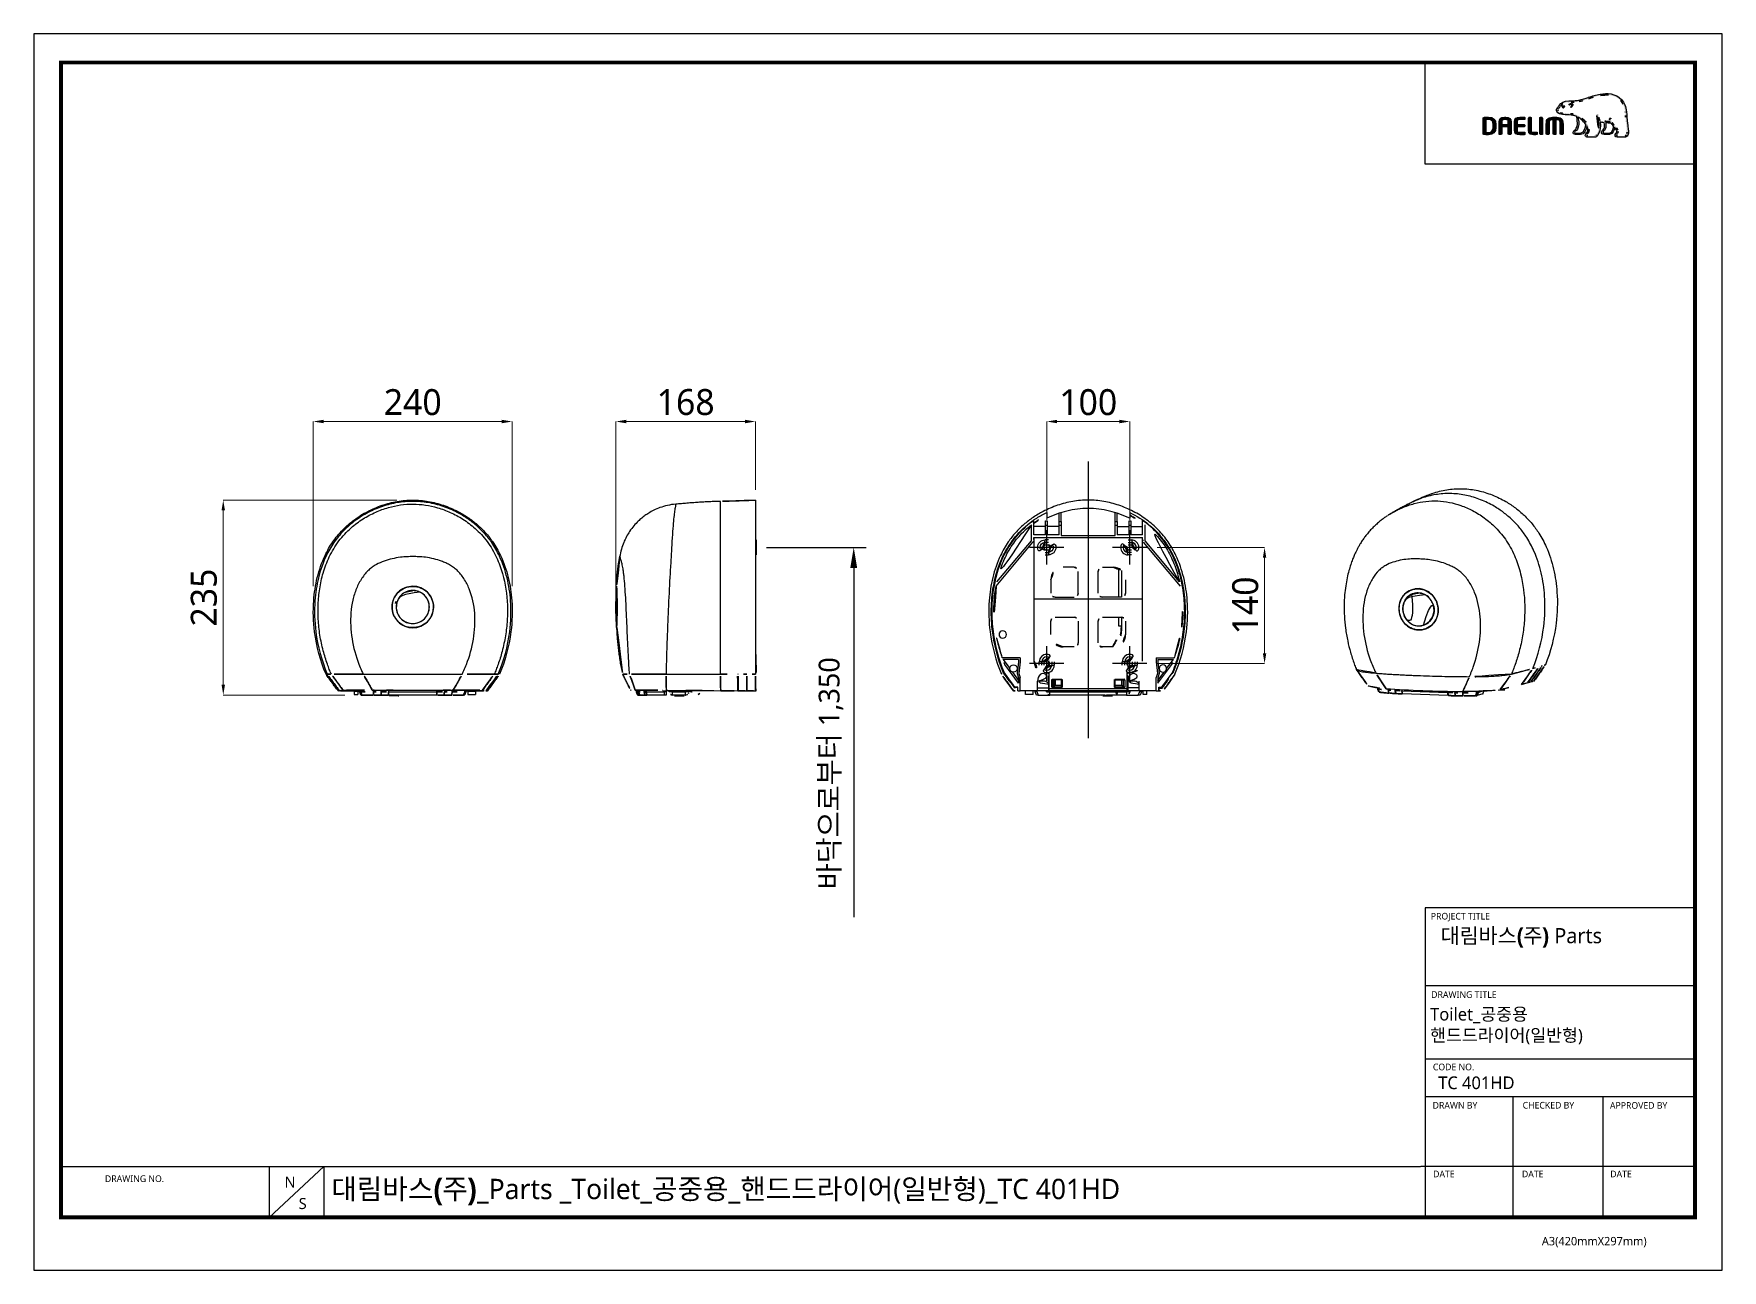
# Model space of a CAD drawing. Extents: x 16296660632 to 16296681399, y -37409619871 to -37409615168.
# Drawn here: x 16296680748 to 16296681399, y -37409615645 to -37409615168 of the extents above; entities outside this region: 1.
import ezdxf

# ---------------------------------------------------------------- set-up
doc = ezdxf.new("R2010")
doc.units = 0
doc.header["$LTSCALE"] = 10
doc.header["$MEASUREMENT"] = 0
doc.header["$PDMODE"] = 3
doc.header["$PDSIZE"] = -10
doc.layers.get('0').update_dxf_attribs({"linetype": 'CONTINUOUS'})
doc.layers.get('DEFPOINTS').update_dxf_attribs({"linetype": 'CONTINUOUS'})
for name, color, linetype in [('1', 7, 'CONTINUOUS'), ('2', 2, 'CONTINUOUS'), ('레이어 1', 7, 'CONTINUOUS')]:
    doc.layers.add(name, color=color, linetype=linetype)
doc.styles.add('Daelim Dimension', font='')
doc.styles.get('Daelim Dimension').set_extended_font_data('NanumGothic')
doc.dimstyles.new('DEFAULT', dxfattribs={"dimscale": 2, "dimtxt": 2, "dimasz": 2, "dimexe": 0, "dimexo": 2, "dimgap": 1, "dimtad": 1, "dimdec": 1, "dimzin": 9, "dimdsep": 46, "dimtxsty": 'Daelim Dimension', "dimcen": 0.5, "dimclrd": 252, "dimclre": 252, "dimclrt": 3, "dimadec": 1, "dimazin": 0, "dimtfac": 1, "dimtdec": 1, "dimtix": 1, "dimtmove": 0, "dimatfit": 3, "dimfxl": 1, "dimtolj": 1, "dimtzin": 1, "dimlwd": 9, "dimlwe": 9, "dimarcsym": 0})

msp = doc.modelspace()

# ---------------------------------------------------------------- texts
at = {"color": 5, "ltscale": 40, "style": 'Daelim Dimension'}
for s, height, p in [('PROJECT TITLE', 2.56901127, (16296681286.65481, -37409615510.000397)), ('DRAWING TITLE', 2.56901127, (16296681286.819521, -37409615540.236282)), ('CODE NO.', 2.5690113, (16296681287.46376, -37409615568.158257)), ('DRAWN BY', 2.5690113, (16296681287.36301, -37409615582.96666)), ('CHECKED BY', 2.5690113, (16296681322.073191, -37409615582.921097)), ('APPROVED BY', 2.56901127, (16296681355.73658, -37409615583.004082)), ('DRAWING NO.', 2.56901127, (16296680775.46813, -37409615611.264999)), ('DATE', 2.5690113, (16296681287.563669, -37409615609.444656)), ('DATE', 2.5690113, (16296681321.799999, -37409615609.444656)), ('DATE', 2.5690113, (16296681355.85471, -37409615609.444656)), ('A3(420mmX297mm)', 3.24237133, (16296681329.480289, -37409615635.688187))]:
    msp.add_text(s, height=height, dxfattribs=at).set_placement(p)
at = {"attachment_point": 1, "style": 'Daelim Dimension'}
for s, insert, char_height, width in [('{\\fPretendard Variable SemiBold|b0|i0|c129|p2;\\C7;대림바스(주)\\fNanumGothic|b0|i0|c129|p50; }Parts', (16296681290.46846, -37409615513.303123), 5.84072257, 93.87362799), (' Toilet_공중용\\P 핸드드라이어(일반형)', (16296681284.75425, -37409615544.077179), 4.8759165, 106.35984983), ('TC 401HD', (16296681289.52092, -37409615570.543861), 4.8759165, 82.05668884), ('N', (16296680844.72023, -37409615609.154182), 4.256675, 5.94065194), ('S', (16296680850.193951, -37409615617.433922), 4.256675, 5.94065194)]:
    msp.add_mtext(s, dxfattribs=dict(at, insert=insert, char_height=char_height, width=width))
at = {"color": 2, "insert": (16296680862.745411, -37409615610.026733), "char_height": 7.836294375, "width": 463.52827932, "attachment_point": 1, "style": 'Daelim Dimension'}
msp.add_mtext('{\\fPretendard Variable SemiBold|b0|i0|c129|p2;대림바스(주)}_Parts _Toilet_{\\fGulim|b0|i0|c129|p50;공중용}_{\\fGulim|b0|i0|c129|p50;핸드드라이어}({\\fGulim|b0|i0|c129|p50;일반형})_TC 401HD', dxfattribs=at)

# ---------------------------------------------------------------- blocks, each defined once
blk = doc.blocks.new('*D4')
at = {"color": 5, "lineweight": 9, "transparency": 16777216}
for p, q in [((16296680887.94805, -37409615348.208008), (16296680821.09045, -37409615348.208008)), ((16296680821.09045, -37409615352.208008), (16296680821.09045, -37409615419.407997)), ((16296680867.948, -37409615423.407997), (16296680821.09045, -37409615423.407997))]:
    blk.add_line(p, q, dxfattribs=at)
at = {"color": 5, "transparency": 16777216}
for points in [[(16296680820.42379, -37409615352.208008), (16296680821.75712, -37409615352.208008), (16296680821.09045, -37409615348.208008)], [(16296680820.42379, -37409615419.407997), (16296680821.75712, -37409615419.407997), (16296680821.09045, -37409615423.407997)]]:
    blk.add_solid(points, dxfattribs=at)
at = {"layer": 'DEFPOINTS', "color": 0, "transparency": 16777216}
for p in [(16296680891.94805, -37409615348.208008), (16296680821.09045, -37409615423.407997), (16296680871.948, -37409615423.407997)]:
    blk.add_point(p, dxfattribs=at)
at = {"color": 7, "transparency": 16777216, "insert": (16296680813.63982, -37409615385.808006), "char_height": 10, "attachment_point": 5, "rotation": 90, "style": 'Daelim Dimension'}
blk.add_mtext('\\A1;235', dxfattribs=at)
blk = doc.blocks.new('*D0')
at = {"color": 5, "lineweight": 9, "transparency": 16777216}
for p, q in [((16296680855.807119, -37409615381.441559), (16296680855.807119, -37409615317.887466)), ((16296680859.807119, -37409615317.887466), (16296680928.46911, -37409615317.887466)), ((16296680932.46911, -37409615381.441559), (16296680932.46911, -37409615317.887466))]:
    blk.add_line(p, q, dxfattribs=at)
at = {"color": 5, "transparency": 16777216}
for points in [[(16296680859.807119, -37409615317.22081), (16296680859.807119, -37409615318.554138), (16296680855.807119, -37409615317.887466)], [(16296680928.46911, -37409615317.22081), (16296680928.46911, -37409615318.554138), (16296680932.46911, -37409615317.887466)]]:
    blk.add_solid(points, dxfattribs=at)
at = {"layer": 'DEFPOINTS', "color": 0, "transparency": 16777216}
for p in [(16296680932.46911, -37409615317.887466), (16296680855.807119, -37409615385.441559), (16296680932.46911, -37409615385.441559)]:
    blk.add_point(p, dxfattribs=at)
at = {"color": 7, "transparency": 16777216, "insert": (16296680894.138121, -37409615310.465439), "char_height": 10, "attachment_point": 5, "style": 'Daelim Dimension'}
blk.add_mtext('\\A1;240', dxfattribs=at)
blk = doc.blocks.new('*D1')
at = {"color": 5, "lineweight": 9, "transparency": 16777216}
for p, q in [((16296680972.488899, -37409615385.377563), (16296680972.488899, -37409615317.887466)), ((16296680976.488899, -37409615317.887466), (16296681022.24888, -37409615317.887466)), ((16296681026.24888, -37409615344.208008), (16296681026.24888, -37409615317.887466))]:
    blk.add_line(p, q, dxfattribs=at)
at = {"color": 5, "transparency": 16777216}
for points in [[(16296680976.488899, -37409615317.22081), (16296680976.488899, -37409615318.554138), (16296680972.488899, -37409615317.887466)], [(16296681022.24888, -37409615317.22081), (16296681022.24888, -37409615318.554138), (16296681026.24888, -37409615317.887466)]]:
    blk.add_solid(points, dxfattribs=at)
at = {"layer": 'DEFPOINTS', "color": 0, "transparency": 16777216}
for p in [(16296681026.24888, -37409615317.887466), (16296681026.24888, -37409615348.208008), (16296680972.488899, -37409615389.377563)]:
    blk.add_point(p, dxfattribs=at)
at = {"color": 7, "transparency": 16777216, "insert": (16296680999.368891, -37409615310.443977), "char_height": 10, "attachment_point": 5, "style": 'Daelim Dimension'}
blk.add_mtext('\\A1;168', dxfattribs=at)
blk = doc.blocks.new('*D2')
at = {"color": 5, "lineweight": 9, "transparency": 16777216}
for p, q in [((16296681138.58132, -37409615355.806847), (16296681138.58132, -37409615317.887466)), ((16296681142.58132, -37409615317.887466), (16296681166.58132, -37409615317.887466)), ((16296681170.58132, -37409615355.806847), (16296681170.58132, -37409615317.887466))]:
    blk.add_line(p, q, dxfattribs=at)
at = {"color": 5, "transparency": 16777216}
for points in [[(16296681142.58132, -37409615317.22081), (16296681142.58132, -37409615318.554138), (16296681138.58132, -37409615317.887466)], [(16296681166.58132, -37409615317.22081), (16296681166.58132, -37409615318.554138), (16296681170.58132, -37409615317.887466)]]:
    blk.add_solid(points, dxfattribs=at)
at = {"layer": 'DEFPOINTS', "color": 0, "transparency": 16777216}
for p in [(16296681170.58132, -37409615317.887466), (16296681138.58132, -37409615359.806847), (16296681170.58132, -37409615359.806847)]:
    blk.add_point(p, dxfattribs=at)
at = {"color": 7, "transparency": 16777216, "insert": (16296681154.58132, -37409615310.479752), "char_height": 10, "attachment_point": 5, "style": 'Daelim Dimension'}
blk.add_mtext('\\A1;100', dxfattribs=at)
blk = doc.blocks.new('*D3')
at = {"color": 5, "lineweight": 9, "transparency": 16777216}
for p, q in [((16296681181.222521, -37409615366.448013), (16296681222.579889, -37409615366.448013)), ((16296681222.579889, -37409615370.448013), (16296681222.579889, -37409615407.248009)), ((16296681181.222469, -37409615411.248009), (16296681222.579889, -37409615411.248009))]:
    blk.add_line(p, q, dxfattribs=at)
at = {"color": 5, "transparency": 16777216}
for points in [[(16296681221.913231, -37409615370.448013), (16296681223.246559, -37409615370.448013), (16296681222.579889, -37409615366.448013)], [(16296681221.913231, -37409615407.248009), (16296681223.246559, -37409615407.248009), (16296681222.579889, -37409615411.248009)]]:
    blk.add_solid(points, dxfattribs=at)
at = {"layer": 'DEFPOINTS', "color": 0, "transparency": 16777216}
for p in [(16296681177.222521, -37409615366.448013), (16296681177.222469, -37409615411.248009), (16296681222.579889, -37409615411.248009)]:
    blk.add_point(p, dxfattribs=at)
at = {"color": 7, "transparency": 16777216, "insert": (16296681215.172171, -37409615388.848007), "char_height": 10, "attachment_point": 5, "rotation": 90, "style": 'Daelim Dimension'}
blk.add_mtext('\\A1;140', dxfattribs=at)

# ---------------------------------------------------------------- dimensions: what is measured, and where the dimension line sits
at = {"color": 5}
for base, p1, p2, text, picture, middle in [((16296680932.46911, -37409615317.887466), (16296680855.807119, -37409615385.441559), (16296680932.46911, -37409615385.441559), '240', '*D0', (16296680894.138121, -37409615310.465439)), ((16296681026.24888, -37409615317.887466), (16296680972.488899, -37409615389.377563), (16296681026.24888, -37409615348.208008), '168', '*D1', (16296680999.368891, -37409615310.443977))]:
    dim = msp.add_linear_dim(base=base, p1=p1, p2=p2, text=text, dimstyle='DEFAULT', override={"dimtxt": 5, "dimclrd": 5, "dimclre": 5, "dimclrt": 7}, dxfattribs=at)
    dim.commit()
    dim.dimension.update_dxf_attribs({"geometry": picture, "text_midpoint": middle})
dim = msp.add_linear_dim(base=(16296681170.58132, -37409615317.887466), p1=(16296681138.58132, -37409615359.806847), p2=(16296681170.58132, -37409615359.806847), text='100', dimstyle='DEFAULT', override={"dimtxt": 5, "dimclrd": 5, "dimclre": 5, "dimclrt": 7}, dxfattribs=at)
dim.commit()
dim.dimension.update_dxf_attribs({"geometry": '*D2', "text_midpoint": (16296681154.58132, -37409615317.887466), "dimtype": 160})
dim = msp.add_linear_dim(base=(16296680821.09045, -37409615423.407997), p1=(16296680891.94805, -37409615348.208008), p2=(16296680871.948, -37409615423.407997), angle=90, text='235', dimstyle='DEFAULT', override={"dimtxt": 5, "dimclrd": 5, "dimclre": 5, "dimclrt": 7}, dxfattribs=at)
dim.commit()
dim.dimension.update_dxf_attribs({"geometry": '*D4', "text_midpoint": (16296680813.63982, -37409615385.808006)})
dim = msp.add_linear_dim(base=(16296681222.579889, -37409615411.248009), p1=(16296681177.222521, -37409615366.448013), p2=(16296681177.222469, -37409615411.248009), angle=90, text='140', dimstyle='DEFAULT', override={"dimtxt": 5, "dimclrd": 5, "dimclre": 5, "dimclrt": 7}, dxfattribs=at)
dim.commit()
dim.dimension.update_dxf_attribs({"geometry": '*D3', "text_midpoint": (16296681222.579901, -37409615388.848007), "dimtype": 160})

# ---------------------------------------------------------------- hatches: boundary and pattern name
at = {"ltscale": 0.5}
h = msp.add_hatch(color=5, dxfattribs=at)
h.set_gradient(color1=(0, 0, 255), one_color=1, tint=1)
edge = h.paths.add_edge_path(flags=16)
edge.add_spline(control_points=[(16296660653.825001, -37409619854.891739), (16296660653.825001, -37409619862.145737), (16296660650.51771, -37409619865.679031), (16296660643.69503, -37409619865.679031), (16296660643.69503, -37409619865.679031), (16296660639.022791, -37409619865.590843), (16296660637.81632, -37409619865.563271), (16296660637.81632, -37409619865.563271), (16296660637.81632, -37409619837.724129), (16296660637.81632, -37409619837.724129), (16296660640.23064, -37409619837.478844), (16296660643.66058, -37409619837.438873), (16296660643.70261, -37409619837.438873), (16296660650.705811, -37409619837.438873), (16296660653.825001, -37409619840.775108), (16296660653.825001, -37409619848.194473), (16296660653.825001, -37409619848.194473), (16296660653.825001, -37409619854.891739), (16296660653.825001, -37409619854.891739)], knot_values=[0, 0, 0, 0, 1, 1, 1, 2, 2, 2, 3, 3, 3, 4, 4, 4, 5, 5, 5, 6, 6, 6, 6], degree=3, periodic=0)
edge = h.paths.add_edge_path()
edge.add_spline(control_points=[(16296660643.69503, -37409619832.221619), (16296660639.904051, -37409619832.221619), (16296660634.994089, -37409619832.448303), (16296660633.39006, -37409619832.69635), (16296660632.37995, -37409619832.870667), (16296660631.737789, -37409619833.622391), (16296660631.737789, -37409619834.616653), (16296660631.737789, -37409619834.616653), (16296660631.737789, -37409619868.454399), (16296660631.737789, -37409619868.454399), (16296660631.737789, -37409619869.523758), (16296660632.38271, -37409619870.233437), (16296660633.440359, -37409619870.430496), (16296660634.95689, -37409619870.662018), (16296660639.85375, -37409619870.896294), (16296660643.69503, -37409619870.896294), (16296660654.267349, -37409619870.896294), (16296660659.84634, -37409619865.351059), (16296660659.84634, -37409619854.891739), (16296660659.84634, -37409619854.891739), (16296660659.84634, -37409619848.194473), (16296660659.84634, -37409619848.194473), (16296660659.84634, -37409619837.750313), (16296660654.267349, -37409619832.221619), (16296660643.69503, -37409619832.221619)], knot_values=[0, 0, 0, 0, 1, 1, 1, 2, 2, 2, 3, 3, 3, 4, 4, 4, 5, 5, 5, 6, 6, 6, 7, 7, 7, 8, 8, 8, 8], degree=3, periodic=0)
at = {"layer": '레이어 1'}
h = msp.add_hatch(color=5, dxfattribs=at)
h.dxf.hatch_style = 1
edge = h.paths.add_edge_path(flags=16)
edge.add_spline(control_points=[(16296681361.969061, -37409615207.37603), (16296681361.69639, -37409615207.677856), (16296681361.353729, -37409615207.68058), (16296681361.338909, -37409615207.68058), (16296681361.338909, -37409615207.68058), (16296681358.59404, -37409615207.68058), (16296681358.59404, -37409615207.68058), (16296681358.493191, -37409615207.68058), (16296681358.41613, -37409615207.655289), (16296681358.36623, -37409615207.606033), (16296681358.324579, -37409615207.565224), (16296681358.30434, -37409615207.503159), (16296681358.30434, -37409615207.426262), (16296681358.30434, -37409615207.271477), (16296681358.417339, -37409615207.12915), (16296681358.53738, -37409615206.978073), (16296681358.64868, -37409615206.835083), (16296681358.7544, -37409615206.699516), (16296681358.813589, -37409615206.532913), (16296681358.963831, -37409615206.128563), (16296681358.948481, -37409615205.697197), (16296681358.769079, -37409615205.317123), (16296681358.44496, -37409615204.629471), (16296681357.964081, -37409615204.089203), (16296681357.49799, -37409615203.567139), (16296681357.49799, -37409615203.567139), (16296681357.340151, -37409615203.393799), (16296681357.340151, -37409615203.392113), (16296681356.734289, -37409615202.716957), (16296681356.10817, -37409615202.018494), (16296681356.058769, -37409615201.07151), (16296681356.04748, -37409615200.884003), (16296681355.96081, -37409615200.770683), (16296681355.84024, -37409615200.775742), (16296681355.84024, -37409615200.775742), (16296681355.662661, -37409615200.861053), (16296681355.6588, -37409615200.861053), (16296681355.610741, -37409615200.914017), (16296681355.583929, -37409615200.992912), (16296681355.583929, -37409615201.083649), (16296681355.583929, -37409615201.083649), (16296681355.585449, -37409615201.115669), (16296681355.585449, -37409615201.116028), (16296681355.60973, -37409615201.458344), (16296681355.691339, -37409615201.794228), (16296681355.834841, -37409615202.142929), (16296681355.834841, -37409615202.142929), (16296681355.84885, -37409615202.178017), (16296681355.84885, -37409615202.178017), (16296681355.84885, -37409615202.178017), (16296681355.811729, -37409615202.179352), (16296681355.811729, -37409615202.179352), (16296681354.049601, -37409615202.249184), (16296681352.32206, -37409615201.916656), (16296681351.813999, -37409615201.794228), (16296681351.500681, -37409615200.533577), (16296681350.99247, -37409615199.697891), (16296681350.970539, -37409615199.662483), (16296681350.93108, -37409615199.597054), (16296681350.86801, -37409615199.546799), (16296681350.80731, -37409615199.529251), (16296681350.80731, -37409615199.529251), (16296681350.658911, -37409615199.551521), (16296681350.640711, -37409615199.553879), (16296681350.628229, -37409615199.572433), (16296681350.602261, -37409615199.607498), (16296681350.54493, -37409615199.68441), (16296681350.54493, -37409615199.68441), (16296681350.537861, -37409615199.746117), (16296681350.537861, -37409615199.746117), (16296681350.537861, -37409615199.746117), (16296681350.584709, -37409615199.912033), (16296681350.584709, -37409615199.912033), (16296681350.623171, -37409615199.978493), (16296681351.528, -37409615201.563553), (16296681351.528, -37409615203.662933), (16296681351.528, -37409615204.957947), (16296681351.187719, -37409615206.179787), (16296681350.5166, -37409615207.294083), (16296681350.356239, -37409615207.561508), (16296681350.144951, -37409615207.68058), (16296681349.83065, -37409615207.68058), (16296681349.83065, -37409615207.68058), (16296681347.12488, -37409615207.68058), (16296681347.12488, -37409615207.68058), (16296681347.035179, -37409615207.68058), (16296681346.848009, -37409615207.617493), (16296681346.848009, -37409615207.421883), (16296681346.848009, -37409615207.313957), (16296681346.948, -37409615207.136909), (16296681347.11462, -37409615206.950417), (16296681348.242189, -37409615205.694847), (16296681347.59166, -37409615203.733727), (16296681346.510269, -37409615202.441742), (16296681345.46579, -37409615201.195602), (16296681343.761169, -37409615199.627388), (16296681341.57243, -37409615199.237869), (16296681340.796761, -37409615199.102318), (16296681339.522141, -37409615199.026772), (16296681338.49267, -37409615198.965714), (16296681338.49267, -37409615198.965714), (16296681337.452089, -37409615198.903999), (16296681337.452089, -37409615198.903999), (16296681336.91806, -37409615198.863197), (16296681336.03548, -37409615198.534721), (16296681335.766859, -37409615198.026123), (16296681335.653379, -37409615197.815353), (16296681335.666201, -37409615197.601547), (16296681335.8085, -37409615197.35569), (16296681335.89805, -37409615197.207321), (16296681336.020981, -37409615197.079826), (16296681336.17561, -37409615196.92469), (16296681336.34659, -37409615196.751694), (16296681336.52247, -37409615196.572609), (16296681336.65941, -37409615196.336533), (16296681336.65941, -37409615196.336533), (16296681336.698681, -37409615196.26268), (16296681336.698681, -37409615196.26268), (16296681337.221251, -37409615195.263069), (16296681338.297741, -37409615194.735268), (16296681339.899509, -37409615194.692787), (16296681339.899509, -37409615194.692787), (16296681340.802839, -37409615194.682678), (16296681340.802839, -37409615194.682678), (16296681341.79468, -37409615194.677612), (16296681342.92009, -37409615194.671883), (16296681343.844801, -37409615194.472893), (16296681345.143551, -37409615194.193657), (16296681346.44651, -37409615193.748489), (16296681347.596359, -37409615193.356613), (16296681347.596359, -37409615193.356613), (16296681347.63312, -37409615193.344467), (16296681347.63312, -37409615193.344467), (16296681349.0553, -37409615192.858162), (16296681350.526039, -37409615192.355301), (16296681352.02949, -37409615192.110474), (16296681354.4356, -37409615191.712189), (16296681357.73978, -37409615191.725327), (16296681359.81859, -37409615194.05909), (16296681360.77943, -37409615195.139618), (16296681361.371281, -37409615196.625557), (16296681361.57498, -37409615198.476723), (16296681361.57498, -37409615198.476723), (16296681361.56724, -37409615198.470642), (16296681361.560141, -37409615198.464249), (16296681361.576651, -37409615198.500977), (16296681361.59218, -37409615198.70874), (16296681361.677839, -37409615199.886414), (16296681361.702459, -37409615200.452637), (16296681361.728451, -37409615201.038109), (16296681361.87648, -37409615202.124397), (16296681361.87648, -37409615202.124397), (16296681362.296021, -37409615205.757233), (16296681362.296021, -37409615205.757233), (16296681362.296021, -37409615205.757233), (16296681362.32098, -37409615206.1987), (16296681362.32098, -37409615206.1987), (16296681362.32098, -37409615206.720093), (16296681362.20294, -37409615207.116364), (16296681361.969061, -37409615207.37603)], knot_values=[0, 0, 0, 0, 1, 1, 1, 2, 2, 2, 3, 3, 3, 4, 4, 4, 5, 5, 5, 6, 6, 6, 7, 7, 7, 8, 8, 8, 9, 9, 9, 10, 10, 10, 11, 11, 11, 12, 12, 12, 13, 13, 13, 14, 14, 14, 15, 15, 15, 16, 16, 16, 17, 17, 17, 18, 18, 18, 19, 19, 19, 20, 20, 20, 21, 21, 21, 22, 22, 22, 23, 23, 23, 24, 24, 24, 25, 25, 25, 26, 26, 26, 27, 27, 27, 28, 28, 28, 29, 29, 29, 30, 30, 30, 31, 31, 31, 32, 32, 32, 33, 33, 33, 34, 34, 34, 35, 35, 35, 36, 36, 36, 37, 37, 37, 38, 38, 38, 39, 39, 39, 40, 40, 40, 41, 41, 41, 42, 42, 42, 43, 43, 43, 44, 44, 44, 45, 45, 45, 46, 46, 46, 47, 47, 47, 48, 48, 48, 49, 49, 49, 50, 50, 50, 51, 51, 51, 52, 52, 52, 53, 53, 53, 53], degree=3, periodic=0)
edge = h.paths.add_edge_path(flags=16)
edge.add_spline(control_points=[(16296681355.62372, -37409615206.590897), (16296681355.62372, -37409615206.590897), (16296681353.38456, -37409615206.590897), (16296681353.38456, -37409615206.590897), (16296681353.218969, -37409615206.590897), (16296681353.08812, -37409615206.45871), (16296681353.08812, -37409615206.29007), (16296681353.08812, -37409615206.172394), (16296681353.19031, -37409615206.022652), (16296681353.28694, -37409615205.919777), (16296681353.742399, -37409615205.483719), (16296681354.20829, -37409615204.88343), (16296681354.20829, -37409615203.743858), (16296681354.20829, -37409615203.743858), (16296681354.179449, -37409615203.226181), (16296681354.179449, -37409615203.224167), (16296681354.179449, -37409615203.224167), (16296681354.09716, -37409615202.720627), (16296681354.09716, -37409615202.720627), (16296681354.09716, -37409615202.720627), (16296681354.091419, -37409615202.688927), (16296681354.091419, -37409615202.688927), (16296681354.091419, -37409615202.688927), (16296681354.12447, -37409615202.691307), (16296681354.12447, -37409615202.691307), (16296681354.542, -37409615202.721313), (16296681355.354429, -37409615202.766533), (16296681356.1301, -37409615202.729752), (16296681356.327049, -37409615203.043053), (16296681356.644409, -37409615203.44606), (16296681357.10779, -37409615203.982964), (16296681357.086531, -37409615204.250076), (16296681356.865299, -37409615206.590897), (16296681355.62372, -37409615206.590897)], knot_values=[0, 0, 0, 0, 1, 1, 1, 2, 2, 2, 3, 3, 3, 4, 4, 4, 5, 5, 5, 6, 6, 6, 7, 7, 7, 8, 8, 8, 9, 9, 9, 10, 10, 10, 11, 11, 11, 11], degree=3, periodic=0)
edge = h.paths.add_edge_path(flags=16)
edge.add_spline(control_points=[(16296681344.388109, -37409615206.590897), (16296681344.388109, -37409615206.590897), (16296681342.42264, -37409615206.590897), (16296681342.42264, -37409615206.590897), (16296681342.275261, -37409615206.590897), (16296681342.116739, -37409615206.469498), (16296681342.116739, -37409615206.29007), (16296681342.116739, -37409615206.181183), (16296681342.20813, -37409615206.046257), (16296681342.37475, -37409615205.912354), (16296681342.872181, -37409615205.516098), (16296681343.625931, -37409615204.916458), (16296681343.70756, -37409615203.260902), (16296681343.70756, -37409615203.260902), (16296681343.71884, -37409615202.809334), (16296681343.71884, -37409615202.809334), (16296681343.71884, -37409615202.105164), (16296681343.55747, -37409615201.254967), (16296681343.404381, -37409615200.495148), (16296681343.404381, -37409615200.495148), (16296681343.3794, -37409615200.417587), (16296681343.3794, -37409615200.417587), (16296681343.3794, -37409615200.417587), (16296681343.443821, -37409615200.467827), (16296681343.443821, -37409615200.467827), (16296681343.736879, -37409615200.648247), (16296681345.34219, -37409615201.736214), (16296681346.48143, -37409615203.343559), (16296681346.38699, -37409615204.104378), (16296681345.95801, -37409615206.590897), (16296681344.388109, -37409615206.590897)], knot_values=[0, 0, 0, 0, 1, 1, 1, 2, 2, 2, 3, 3, 3, 4, 4, 4, 5, 5, 5, 6, 6, 6, 7, 7, 7, 8, 8, 8, 9, 9, 9, 10, 10, 10, 10], degree=3, periodic=0)
edge = h.paths.add_edge_path()
edge.add_spline(control_points=[(16296681362.8508, -37409615205.702271), (16296681362.850109, -37409615205.697197), (16296681362.433281, -37409615202.048851), (16296681362.433281, -37409615202.048851), (16296681362.278971, -37409615200.958527), (16296681362.25672, -37409615200.377113), (16296681362.23667, -37409615199.861801), (16296681362.23667, -37409615199.861801), (16296681362.13348, -37409615198.421387), (16296681362.13348, -37409615198.42038), (16296681361.913931, -37409615196.448837), (16296681361.27586, -37409615194.856354), (16296681360.236099, -37409615193.691833), (16296681357.99003, -37409615191.168182), (16296681354.483829, -37409615191.141541), (16296681351.93693, -37409615191.561417), (16296681350.37496, -37409615191.819763), (16296681348.88196, -37409615192.329353), (16296681347.43852, -37409615192.823067), (16296681347.43852, -37409615192.823067), (16296681347.392, -37409615192.839592), (16296681347.392, -37409615192.839592), (16296681346.263571, -37409615193.224388), (16296681344.983021, -37409615193.662498), (16296681343.72644, -37409615193.930237), (16296681342.863079, -37409615194.114731), (16296681341.78186, -37409615194.123169), (16296681340.826771, -37409615194.128227), (16296681340.826771, -37409615194.128227), (16296681339.88147, -37409615194.139687), (16296681339.88147, -37409615194.139687), (16296681338.06505, -37409615194.184547), (16296681336.827841, -37409615194.81353), (16296681336.20293, -37409615196.008377), (16296681336.20293, -37409615196.008377), (16296681336.174761, -37409615196.059967), (16296681336.174761, -37409615196.059967), (16296681336.0714, -37409615196.241096), (16296681335.918119, -37409615196.394882), (16296681335.780861, -37409615196.532494), (16296681335.629601, -37409615196.684921), (16296681335.459129, -37409615196.855888), (16296681335.328951, -37409615197.077133), (16296681335.19825, -37409615197.298714), (16296681335.13233, -37409615197.523323), (16296681335.13233, -37409615197.743874), (16296681335.13233, -37409615197.929352), (16296681335.17886, -37409615198.111473), (16296681335.272301, -37409615198.285477), (16296681335.65844, -37409615199.014633), (16296681336.759899, -37409615199.40818), (16296681337.417179, -37409615199.455063), (16296681337.417179, -37409615199.455063), (16296681338.384741, -37409615199.515793), (16296681338.40785, -37409615199.517792), (16296681339.37525, -37409615199.572433), (16296681340.700121, -37409615199.648979), (16296681341.473619, -37409615199.785568), (16296681341.92588, -37409615199.865501), (16296681342.43984, -37409615200.027702), (16296681342.91333, -37409615200.250648), (16296681342.94706, -37409615200.373413), (16296681343.1929, -37409615201.466431), (16296681343.1929, -37409615202.810013), (16296681343.1929, -37409615202.810013), (16296681343.182461, -37409615203.236313), (16296681343.182461, -37409615203.236313), (16296681343.11113, -37409615204.653084), (16296681342.49346, -37409615205.148163), (16296681342.040859, -37409615205.510368), (16296681341.994989, -37409615205.546463), (16296681341.59165, -37409615205.88134), (16296681341.562639, -37409615206.284363), (16296681341.54208, -37409615206.512329), (16296681341.60733, -37409615206.720093), (16296681341.745781, -37409615206.869476), (16296681341.89584, -37409615207.031357), (16296681342.124001, -37409615207.113297), (16296681342.42264, -37409615207.113297), (16296681342.42264, -37409615207.113297), (16296681344.388109, -37409615207.113297), (16296681344.388109, -37409615207.113297), (16296681345.859209, -37409615207.113297), (16296681346.586981, -37409615205.529266), (16296681346.808371, -37409615204.045349), (16296681346.808371, -37409615204.045349), (16296681346.812941, -37409615203.836601), (16296681346.812941, -37409615203.836601), (16296681346.812941, -37409615203.836601), (16296681346.873659, -37409615203.941147), (16296681346.873659, -37409615203.941147), (16296681347.062321, -37409615204.361008), (16296681347.175831, -37409615204.862846), (16296681347.175831, -37409615205.240883), (16296681347.175831, -37409615205.7714), (16296681347.01158, -37409615206.234779), (16296681346.69961, -37409615206.580109), (16296681346.620871, -37409615206.658028), (16296681346.22747, -37409615207.065758), (16296681346.22747, -37409615207.472816), (16296681346.22747, -37409615207.472816), (16296681346.23102, -37409615207.53994), (16296681346.23102, -37409615207.53994), (16296681346.286831, -37409615208.020859), (16296681346.676001, -37409615208.235672), (16296681347.03754, -37409615208.235672), (16296681347.03754, -37409615208.235672), (16296681349.83065, -37409615208.235672), (16296681349.83065, -37409615208.235672), (16296681350.334829, -37409615208.235672), (16296681350.736641, -37409615208.008698), (16296681350.99481, -37409615207.580406), (16296681351.705589, -37409615206.400368), (16296681352.06575, -37409615205.118813), (16296681352.06575, -37409615203.772507), (16296681352.06575, -37409615203.35231), (16296681352.026119, -37409615202.90377), (16296681351.948561, -37409615202.43837), (16296681351.948561, -37409615202.43837), (16296681351.94182, -37409615202.40126), (16296681351.94182, -37409615202.40126), (16296681351.94182, -37409615202.40126), (16296681351.97891, -37409615202.409027), (16296681351.97891, -37409615202.409027), (16296681352.31497, -37409615202.474113), (16296681352.855591, -37409615202.567863), (16296681353.523661, -37409615202.64003), (16296681353.523661, -37409615202.64003), (16296681353.543079, -37409615202.642403), (16296681353.543079, -37409615202.642403), (16296681353.543079, -37409615202.642403), (16296681353.632959, -37409615203.154373), (16296681353.632959, -37409615203.154373), (16296681353.632959, -37409615203.154373), (16296681353.65267, -37409615203.275749), (16296681353.65267, -37409615203.277771), (16296681353.65267, -37409615203.277771), (16296681353.679319, -37409615203.730713), (16296681353.679319, -37409615203.730713), (16296681353.679319, -37409615204.817673), (16296681353.18557, -37409615205.290482), (16296681352.92017, -37409615205.544083), (16296681352.916451, -37409615205.54747), (16296681352.54616, -37409615205.92382), (16296681352.506029, -37409615206.257713), (16296681352.506029, -37409615206.257713), (16296681352.493219, -37409615206.360237), (16296681352.493219, -37409615206.360237), (16296681352.493219, -37409615206.465134), (16296681352.52018, -37409615206.670837), (16296681352.70365, -37409615206.860382), (16296681352.8652, -37409615207.028679), (16296681353.115271, -37409615207.113297), (16296681353.44779, -37409615207.113297), (16296681353.44779, -37409615207.113297), (16296681355.62372, -37409615207.113297), (16296681355.62372, -37409615207.113297), (16296681356.94523, -37409615207.113297), (16296681357.343019, -37409615205.433151), (16296681357.50338, -37409615204.491531), (16296681357.50338, -37409615204.491531), (16296681357.510811, -37409615204.394409), (16296681357.510811, -37409615204.394409), (16296681357.510811, -37409615204.394409), (16296681357.56307, -37409615204.465569), (16296681357.56307, -37409615204.465569), (16296681357.86779, -37409615204.854752), (16296681358.13505, -37409615205.287453), (16296681358.2637, -37409615205.55658), (16296681358.33132, -37409615205.696518), (16296681358.367741, -37409615205.852013), (16296681358.367741, -37409615206.007812), (16296681358.367741, -37409615206.007812), (16296681358.31851, -37409615206.322792), (16296681358.31851, -37409615206.322792), (16296681358.26759, -37409615206.493782), (16296681358.1509, -37409615206.651283), (16296681358.036739, -37409615206.803719), (16296681357.86928, -37409615207.021248), (16296681357.696609, -37409615207.246849), (16296681357.696609, -37409615207.520714), (16296681357.696609, -37409615207.520714), (16296681357.71282, -37409615207.671448), (16296681357.71282, -37409615207.671448), (16296681357.792391, -37409615208.035019), (16296681358.08699, -37409615208.235672), (16296681358.541771, -37409615208.235672), (16296681358.541771, -37409615208.235672), (16296681361.337561, -37409615208.235672), (16296681361.337561, -37409615208.235672), (16296681361.39892, -37409615208.235672), (16296681361.94528, -37409615208.222183), (16296681362.37324, -37409615207.75914), (16296681362.71487, -37409615207.389191), (16296681362.8808, -37409615206.880592), (16296681362.8808, -37409615206.205429), (16296681362.8808, -37409615206.205429), (16296681362.85113, -37409615205.70462), (16296681362.8508, -37409615205.702271)], knot_values=[0, 0, 0, 0, 1, 1, 1, 2, 2, 2, 3, 3, 3, 4, 4, 4, 5, 5, 5, 6, 6, 6, 7, 7, 7, 8, 8, 8, 9, 9, 9, 10, 10, 10, 11, 11, 11, 12, 12, 12, 13, 13, 13, 14, 14, 14, 15, 15, 15, 16, 16, 16, 17, 17, 17, 18, 18, 18, 19, 19, 19, 20, 20, 20, 21, 21, 21, 22, 22, 22, 23, 23, 23, 24, 24, 24, 25, 25, 25, 26, 26, 26, 27, 27, 27, 28, 28, 28, 29, 29, 29, 30, 30, 30, 31, 31, 31, 32, 32, 32, 33, 33, 33, 34, 34, 34, 35, 35, 35, 36, 36, 36, 37, 37, 37, 38, 38, 38, 39, 39, 39, 40, 40, 40, 41, 41, 41, 42, 42, 42, 43, 43, 43, 44, 44, 44, 45, 45, 45, 46, 46, 46, 47, 47, 47, 48, 48, 48, 49, 49, 49, 50, 50, 50, 51, 51, 51, 52, 52, 52, 53, 53, 53, 54, 54, 54, 55, 55, 55, 56, 56, 56, 57, 57, 57, 58, 58, 58, 59, 59, 59, 60, 60, 60, 61, 61, 61, 62, 62, 62, 63, 63, 63, 64, 64, 64, 65, 65, 65, 66, 66, 66, 66], degree=3, periodic=0)
edge = h.paths.add_edge_path(flags=0)
edge.add_spline(control_points=[(16296681337.369631, -37409615196.267052), (16296681337.369631, -37409615196.267052), (16296681337.77635, -37409615196.08326), (16296681338.28021, -37409615196.277512), (16296681338.28021, -37409615196.277512), (16296681338.3426, -37409615196.304153), (16296681338.26132, -37409615196.419159), (16296681338.01597, -37409615196.748993), (16296681337.77416, -37409615196.820152), (16296681337.77416, -37409615196.820152), (16296681337.77416, -37409615196.820152), (16296681337.59897, -37409615196.881859), (16296681337.5005, -37409615196.762466), (16296681337.301519, -37409615196.529114), (16296681337.29545, -37409615196.393204), (16296681337.29545, -37409615196.393204), (16296681337.29545, -37409615196.393204), (16296681337.27487, -37409615196.292358), (16296681337.369631, -37409615196.267052)], knot_values=[0, 0, 0, 0, 1, 1, 1, 2, 2, 2, 3, 3, 3, 4, 4, 4, 5, 5, 5, 6, 6, 6, 6], degree=3, periodic=0)
edge = h.paths.add_edge_path(flags=0)
edge.add_spline(control_points=[(16296681340.053631, -37409615195.519043), (16296681339.99275, -37409615195.585472), (16296681339.988041, -37409615195.696114), (16296681340.053631, -37409615195.75444), (16296681340.116369, -37409615195.811096), (16296681340.225109, -37409615195.796257), (16296681340.28582, -37409615195.729492), (16296681340.318199, -37409615195.696114), (16296681340.652081, -37409615195.299828), (16296681340.94009, -37409615195.50251), (16296681341.045309, -37409615195.578079), (16296681341.08881, -37409615195.68531), (16296681341.073311, -37409615195.823914), (16296681341.048691, -37409615196.04615), (16296681340.855949, -37409615196.298431), (16296681340.72122, -37409615196.384758), (16296681340.64584, -37409615196.430634), (16296681340.5961, -37409615196.529114), (16296681340.631849, -37409615196.608704), (16296681340.667259, -37409615196.687943), (16296681340.768101, -37409615196.711563), (16296681340.84903, -37409615196.673782), (16296681341.090151, -37409615196.558441), (16296681341.394199, -37409615196.173302), (16296681341.43585, -37409615195.81414), (16296681341.46349, -37409615195.563904), (16296681341.351191, -37409615195.359543), (16296681341.151199, -37409615195.221603), (16296681340.72122, -37409615194.916382), (16296681340.233879, -37409615195.324783), (16296681340.053631, -37409615195.519043)], knot_values=[0, 0, 0, 0, 1, 1, 1, 2, 2, 2, 3, 3, 3, 4, 4, 4, 5, 5, 5, 6, 6, 6, 7, 7, 7, 8, 8, 8, 9, 9, 9, 10, 10, 10, 10], degree=3, periodic=0)
edge = h.paths.add_edge_path(flags=0)
edge.add_spline(control_points=[(16296681339.998659, -37409615195.816833), (16296681339.998659, -37409615195.816833), (16296681339.998659, -37409615195.816833), (16296681339.998659, -37409615195.816833), (16296681339.998659, -37409615195.816833), (16296681339.998659, -37409615195.816833), (16296681339.998659, -37409615195.816833)], knot_values=[0, 0, 0, 0, 1, 1, 1, 2, 2, 2, 2], degree=3, periodic=0)
h = msp.add_hatch(color=5, dxfattribs=at)
h.dxf.hatch_style = 2
edge = h.paths.add_edge_path()
edge.add_spline(control_points=[(16296681340.053631, -37409615195.519043), (16296681339.99275, -37409615195.585472), (16296681339.988041, -37409615195.696114), (16296681340.053631, -37409615195.75444), (16296681340.116369, -37409615195.811096), (16296681340.225109, -37409615195.796257), (16296681340.28582, -37409615195.729492), (16296681340.318199, -37409615195.696114), (16296681340.652081, -37409615195.299828), (16296681340.94009, -37409615195.50251), (16296681341.045309, -37409615195.578079), (16296681341.08881, -37409615195.68531), (16296681341.073311, -37409615195.823914), (16296681341.048691, -37409615196.04615), (16296681340.855949, -37409615196.298431), (16296681340.72122, -37409615196.384758), (16296681340.64584, -37409615196.430634), (16296681340.5961, -37409615196.529114), (16296681340.631849, -37409615196.608704), (16296681340.667259, -37409615196.687943), (16296681340.768101, -37409615196.711563), (16296681340.84903, -37409615196.673782), (16296681341.090151, -37409615196.558441), (16296681341.394199, -37409615196.173302), (16296681341.43585, -37409615195.81414), (16296681341.46349, -37409615195.563904), (16296681341.351191, -37409615195.359543), (16296681341.151199, -37409615195.221603), (16296681340.72122, -37409615194.916382), (16296681340.233879, -37409615195.324783), (16296681340.053631, -37409615195.519043)], knot_values=[0, 0, 0, 0, 1, 1, 1, 2, 2, 2, 3, 3, 3, 4, 4, 4, 5, 5, 5, 6, 6, 6, 7, 7, 7, 8, 8, 8, 9, 9, 9, 10, 10, 10, 10], degree=3, periodic=0)
h = msp.add_hatch(color=5, dxfattribs=at)
h.dxf.hatch_style = 2
edge = h.paths.add_edge_path()
edge.add_spline(control_points=[(16296681310.693701, -37409615204.457817), (16296681310.693701, -37409615205.733292), (16296681310.11178, -37409615206.353828), (16296681308.91404, -37409615206.353828), (16296681308.91404, -37409615206.353828), (16296681308.094601, -37409615206.338654), (16296681307.881041, -37409615206.334953), (16296681307.881041, -37409615206.334953), (16296681307.881041, -37409615201.444489), (16296681307.881041, -37409615201.444489), (16296681308.30547, -37409615201.402344), (16296681308.90864, -37409615201.395271), (16296681308.914631, -37409615201.395271), (16296681310.144831, -37409615201.395271), (16296681310.693701, -37409615201.979713), (16296681310.693701, -37409615203.289589), (16296681310.693701, -37409615203.289589), (16296681310.693701, -37409615204.457817), (16296681310.693701, -37409615204.457817)], knot_values=[0, 0, 0, 0, 1, 1, 1, 2, 2, 2, 3, 3, 3, 4, 4, 4, 5, 5, 5, 6, 6, 6, 6], degree=3, periodic=0)
edge = h.paths.add_edge_path()
edge.add_spline(control_points=[(16296681308.91404, -37409615200.476593), (16296681308.249161, -37409615200.476593), (16296681307.386629, -37409615200.517403), (16296681307.103781, -37409615200.562927), (16296681306.926889, -37409615200.592613), (16296681306.81348, -37409615200.724823), (16296681306.81348, -37409615200.899498), (16296681306.81348, -37409615200.899498), (16296681306.81348, -37409615206.8489), (16296681306.81348, -37409615206.8489), (16296681306.81348, -37409615207.032028), (16296681306.927971, -37409615207.160873), (16296681307.112379, -37409615207.186493), (16296681307.37989, -37409615207.231003), (16296681308.23962, -37409615207.271477), (16296681308.91404, -37409615207.271477), (16296681310.77059, -37409615207.271477), (16296681311.75148, -37409615206.29818), (16296681311.75148, -37409615204.457817), (16296681311.75148, -37409615204.457817), (16296681311.75148, -37409615203.289589), (16296681311.75148, -37409615203.289589), (16296681311.75148, -37409615201.449242), (16296681310.77059, -37409615200.476593), (16296681308.91404, -37409615200.476593)], knot_values=[0, 0, 0, 0, 1, 1, 1, 2, 2, 2, 3, 3, 3, 4, 4, 4, 5, 5, 5, 6, 6, 6, 7, 7, 7, 8, 8, 8, 8], degree=3, periodic=0)
h = msp.add_hatch(color=5, dxfattribs=at)
h.dxf.hatch_style = 2
edge = h.paths.add_edge_path()
edge.add_spline(control_points=[(16296681316.53957, -37409615203.282494), (16296681316.53957, -37409615203.282494), (16296681314.036169, -37409615203.282494), (16296681314.036169, -37409615203.282494), (16296681314.036169, -37409615203.189438), (16296681314.036169, -37409615202.389801), (16296681314.036169, -37409615202.389801), (16296681314.036169, -37409615201.555099), (16296681314.28429, -37409615201.413483), (16296681315.02869, -37409615201.413483), (16296681315.02869, -37409615201.413483), (16296681315.5478, -37409615201.413483), (16296681315.5478, -37409615201.413483), (16296681316.291771, -37409615201.413483), (16296681316.53957, -37409615201.555099), (16296681316.53957, -37409615202.389801), (16296681316.53957, -37409615202.389801), (16296681316.53957, -37409615203.189438), (16296681316.53957, -37409615203.282494)], knot_values=[0, 0, 0, 0, 1, 1, 1, 2, 2, 2, 3, 3, 3, 4, 4, 4, 5, 5, 5, 6, 6, 6, 6], degree=3, periodic=0)
edge = h.paths.add_edge_path()
edge.add_spline(control_points=[(16296681315.5478, -37409615200.476593), (16296681315.5478, -37409615200.476593), (16296681315.02869, -37409615200.476593), (16296681315.02869, -37409615200.476593), (16296681313.610559, -37409615200.476593), (16296681312.978291, -37409615201.066452), (16296681312.978291, -37409615202.389801), (16296681312.978291, -37409615202.389801), (16296681312.978291, -37409615206.917053), (16296681312.978291, -37409615206.917053), (16296681312.978291, -37409615207.076233), (16296681313.107639, -37409615207.211098), (16296681313.260321, -37409615207.211098), (16296681313.260321, -37409615207.211098), (16296681313.755569, -37409615207.211098), (16296681313.755569, -37409615207.211098), (16296681313.93111, -37409615207.211098), (16296681314.036169, -37409615207.06205), (16296681314.036169, -37409615206.917053), (16296681314.036169, -37409615206.917053), (16296681314.036169, -37409615204.315498), (16296681314.036169, -37409615204.213982), (16296681314.036169, -37409615204.213982), (16296681316.53957, -37409615204.213982), (16296681316.53957, -37409615204.213982), (16296681316.53957, -37409615204.315498), (16296681316.53957, -37409615206.917053), (16296681316.53957, -37409615206.917053), (16296681316.53957, -37409615207.079239), (16296681316.667471, -37409615207.211098), (16296681316.82505, -37409615207.211098), (16296681316.82505, -37409615207.211098), (16296681317.31423, -37409615207.211098), (16296681317.31423, -37409615207.211098), (16296681317.48572, -37409615207.211098), (16296681317.60113, -37409615207.058998), (16296681317.60113, -37409615206.917053), (16296681317.60113, -37409615206.917053), (16296681317.60113, -37409615202.389801), (16296681317.60113, -37409615202.389801), (16296681317.60113, -37409615201.066452), (16296681316.967621, -37409615200.476593), (16296681315.5478, -37409615200.476593)], knot_values=[0, 0, 0, 0, 1, 1, 1, 2, 2, 2, 3, 3, 3, 4, 4, 4, 5, 5, 5, 6, 6, 6, 7, 7, 7, 8, 8, 8, 9, 9, 9, 10, 10, 10, 11, 11, 11, 12, 12, 12, 13, 13, 13, 14, 14, 14, 14], degree=3, periodic=0)
h = msp.add_hatch(color=5, dxfattribs=at)
h.dxf.hatch_style = 2
edge = h.paths.add_edge_path()
edge.add_spline(control_points=[(16296681318.946501, -37409615202.206688), (16296681318.946501, -37409615202.206688), (16296681318.946501, -37409615205.539391), (16296681318.946501, -37409615205.539391), (16296681318.946501, -37409615206.705238), (16296681319.61241, -37409615207.271477), (16296681320.982651, -37409615207.271477), (16296681321.5875, -37409615207.271477), (16296681322.410721, -37409615207.260361), (16296681322.73988, -37409615207.229652), (16296681322.735149, -37409615207.229652), (16296681322.899481, -37409615207.213814), (16296681322.899481, -37409615207.213814), (16296681322.899481, -37409615207.213814), (16296681322.947041, -37409615207.209084), (16296681322.947041, -37409615207.209084), (16296681322.947041, -37409615207.209084), (16296681322.947041, -37409615206.317398), (16296681322.947041, -37409615206.317398), (16296681322.947041, -37409615206.317398), (16296681320.99016, -37409615206.317398), (16296681320.99016, -37409615206.317398), (16296681320.00976, -37409615206.317398), (16296681320.00976, -37409615206.040863), (16296681320.00976, -37409615205.539391), (16296681320.00976, -37409615205.539391), (16296681320.00976, -37409615204.304359), (16296681320.00976, -37409615204.207901), (16296681320.11051, -37409615204.207901), (16296681322.640221, -37409615204.207901), (16296681322.640221, -37409615204.207901), (16296681322.805889, -37409615204.207901), (16296681322.94087, -37409615204.076393), (16296681322.94087, -37409615203.914513), (16296681322.94087, -37409615203.914513), (16296681322.94087, -37409615203.584007), (16296681322.94087, -37409615203.584007), (16296681322.94087, -37409615203.42112), (16296681322.805889, -37409615203.289253), (16296681322.640221, -37409615203.289253), (16296681322.640221, -37409615203.289253), (16296681320.11051, -37409615203.289253), (16296681320.00976, -37409615203.289253), (16296681320.00976, -37409615203.193466), (16296681320.00976, -37409615202.206688), (16296681320.00976, -37409615202.206688), (16296681320.00976, -37409615201.705872), (16296681320.00976, -37409615201.429993), (16296681320.99016, -37409615201.429993), (16296681320.99016, -37409615201.429993), (16296681322.94628, -37409615201.437759), (16296681322.94628, -37409615201.437759), (16296681322.94628, -37409615201.437759), (16296681322.94628, -37409615200.55146), (16296681322.94628, -37409615200.55146), (16296681322.94628, -37409615200.55146), (16296681322.738779, -37409615200.529213), (16296681322.738779, -37409615200.529213), (16296681322.353901, -37409615200.494469), (16296681321.4715, -37409615200.476593), (16296681320.982651, -37409615200.476593), (16296681319.61241, -37409615200.476593), (16296681318.946501, -37409615201.042152), (16296681318.946501, -37409615202.206688)], knot_values=[0, 0, 0, 0, 1, 1, 1, 2, 2, 2, 3, 3, 3, 4, 4, 4, 5, 5, 5, 6, 6, 6, 7, 7, 7, 8, 8, 8, 9, 9, 9, 10, 10, 10, 11, 11, 11, 12, 12, 12, 13, 13, 13, 14, 14, 14, 15, 15, 15, 16, 16, 16, 17, 17, 17, 18, 18, 18, 19, 19, 19, 20, 20, 20, 21, 21, 21, 21], degree=3, periodic=0)
h = msp.add_hatch(color=5, dxfattribs=at)
h.dxf.hatch_style = 2
edge = h.paths.add_edge_path()
edge.add_spline(control_points=[(16296681324.64591, -37409615200.53698), (16296681324.482189, -37409615200.53698), (16296681324.34342, -37409615200.672218), (16296681324.34342, -37409615200.832718), (16296681324.34342, -37409615200.832718), (16296681324.34342, -37409615205.539391), (16296681324.34342, -37409615205.539391), (16296681324.34342, -37409615207.074188), (16296681325.390909, -37409615207.271477), (16296681326.30282, -37409615207.271477), (16296681326.97192, -37409615207.271477), (16296681327.143591, -37409615207.243134), (16296681327.341709, -37409615207.210091), (16296681327.341709, -37409615207.210091), (16296681327.45723, -37409615207.191887), (16296681327.45723, -37409615207.191887), (16296681327.45554, -37409615207.192574), (16296681327.61017, -37409615207.173347), (16296681327.61017, -37409615207.173347), (16296681327.61017, -37409615207.173347), (16296681327.65604, -37409615207.167267), (16296681327.65604, -37409615207.167267), (16296681327.65604, -37409615207.167267), (16296681327.65604, -37409615206.317398), (16296681327.65604, -37409615206.317398), (16296681327.65604, -37409615206.317398), (16296681326.312941, -37409615206.317398), (16296681326.312941, -37409615206.317398), (16296681325.40439, -37409615206.317398), (16296681325.40439, -37409615205.974426), (16296681325.40439, -37409615205.641563), (16296681325.40439, -37409615205.641563), (16296681325.40439, -37409615200.832718), (16296681325.40439, -37409615200.832718), (16296681325.40439, -37409615200.672218), (16296681325.26679, -37409615200.53698), (16296681325.103559, -37409615200.53698), (16296681325.103559, -37409615200.53698), (16296681324.64591, -37409615200.53698), (16296681324.64591, -37409615200.53698)], knot_values=[0, 0, 0, 0, 1, 1, 1, 2, 2, 2, 3, 3, 3, 4, 4, 4, 5, 5, 5, 6, 6, 6, 7, 7, 7, 8, 8, 8, 9, 9, 9, 10, 10, 10, 11, 11, 11, 12, 12, 12, 13, 13, 13, 13], degree=3, periodic=0)
h = msp.add_hatch(color=5, dxfattribs=at)
h.dxf.hatch_style = 2
edge = h.paths.add_edge_path()
edge.add_spline(control_points=[(16296681328.96911, -37409615200.53698), (16296681328.792391, -37409615200.53698), (16296681328.68684, -37409615200.682991), (16296681328.68684, -37409615200.823967), (16296681328.68684, -37409615200.823967), (16296681328.68684, -37409615206.917053), (16296681328.68684, -37409615206.917053), (16296681328.68684, -37409615207.079239), (16296681328.81365, -37409615207.211098), (16296681328.96911, -37409615207.211098), (16296681328.96911, -37409615207.211098), (16296681329.463511, -37409615207.211098), (16296681329.463511, -37409615207.211098), (16296681329.64057, -37409615207.211098), (16296681329.7463, -37409615207.06205), (16296681329.7463, -37409615206.917053), (16296681329.7463, -37409615206.917053), (16296681329.7463, -37409615200.823967), (16296681329.7463, -37409615200.823967), (16296681329.7463, -37409615200.663094), (16296681329.622379, -37409615200.53698), (16296681329.463511, -37409615200.53698), (16296681329.463511, -37409615200.53698), (16296681328.96911, -37409615200.53698), (16296681328.96911, -37409615200.53698)], knot_values=[0, 0, 0, 0, 1, 1, 1, 2, 2, 2, 3, 3, 3, 4, 4, 4, 5, 5, 5, 6, 6, 6, 7, 7, 7, 8, 8, 8, 8], degree=3, periodic=0)
h = msp.add_hatch(color=5, dxfattribs=at)
h.dxf.hatch_style = 2
edge = h.paths.add_edge_path()
edge.add_spline(control_points=[(16296681331.17135, -37409615203.166817), (16296681331.17135, -37409615203.166817), (16296681331.17135, -37409615206.917053), (16296681331.17135, -37409615206.917053), (16296681331.17135, -37409615207.079239), (16296681331.29882, -37409615207.211098), (16296681331.455311, -37409615207.211098), (16296681331.455311, -37409615207.211098), (16296681331.95713, -37409615207.211098), (16296681331.95713, -37409615207.211098), (16296681332.13419, -37409615207.211098), (16296681332.24008, -37409615207.06205), (16296681332.24008, -37409615206.917053), (16296681332.24008, -37409615206.917053), (16296681332.24008, -37409615203.25956), (16296681332.24008, -37409615203.25956), (16296681332.24008, -37409615201.646843), (16296681332.513599, -37409615201.490044), (16296681333.87742, -37409615201.486313), (16296681333.87742, -37409615201.58548), (16296681333.87742, -37409615206.917053), (16296681333.87742, -37409615206.917053), (16296681333.87742, -37409615207.08532), (16296681333.998501, -37409615207.211098), (16296681334.159031, -37409615207.211098), (16296681334.159031, -37409615207.211098), (16296681334.6521, -37409615207.211098), (16296681334.6521, -37409615207.211098), (16296681334.828461, -37409615207.211098), (16296681334.93404, -37409615207.06205), (16296681334.93404, -37409615206.917053), (16296681334.93404, -37409615206.917053), (16296681334.93404, -37409615201.601997), (16296681334.93404, -37409615201.49678), (16296681335.5721, -37409615201.49913), (16296681336.020309, -37409615201.551727), (16296681336.26296, -37409615201.794228), (16296681336.518579, -37409615202.049507), (16296681336.56851, -37409615202.525719), (16296681336.56851, -37409615203.25956), (16296681336.56851, -37409615203.25956), (16296681336.56851, -37409615206.917053), (16296681336.56851, -37409615206.917053), (16296681336.56851, -37409615207.076233), (16296681336.69886, -37409615207.211098), (16296681336.85298, -37409615207.211098), (16296681336.85298, -37409615207.211098), (16296681337.357161, -37409615207.211098), (16296681337.357161, -37409615207.211098), (16296681337.532021, -37409615207.211098), (16296681337.6401, -37409615207.058678), (16296681337.6401, -37409615206.917053), (16296681337.6401, -37409615206.917053), (16296681337.6401, -37409615203.166817), (16296681337.6401, -37409615203.166817), (16296681337.6401, -37409615200.893784), (16296681336.834089, -37409615200.508629), (16296681334.411631, -37409615200.508629), (16296681331.98041, -37409615200.508629), (16296681331.17135, -37409615200.893784), (16296681331.17135, -37409615203.166817)], knot_values=[0, 0, 0, 0, 1, 1, 1, 2, 2, 2, 3, 3, 3, 4, 4, 4, 5, 5, 5, 6, 6, 6, 7, 7, 7, 8, 8, 8, 9, 9, 9, 10, 10, 10, 11, 11, 11, 12, 12, 12, 13, 13, 13, 14, 14, 14, 15, 15, 15, 16, 16, 16, 17, 17, 17, 18, 18, 18, 19, 19, 19, 20, 20, 20, 20], degree=3, periodic=0)
h = msp.add_hatch(color=5, dxfattribs=at)
h.dxf.hatch_style = 2
edge = h.paths.add_edge_path()
edge.add_spline(control_points=[(16296681337.369631, -37409615196.267052), (16296681337.369631, -37409615196.267052), (16296681337.77635, -37409615196.08326), (16296681338.28021, -37409615196.277512), (16296681338.28021, -37409615196.277512), (16296681338.3426, -37409615196.304153), (16296681338.26132, -37409615196.419159), (16296681338.01597, -37409615196.748993), (16296681337.77416, -37409615196.820152), (16296681337.77416, -37409615196.820152), (16296681337.77416, -37409615196.820152), (16296681337.59897, -37409615196.881859), (16296681337.5005, -37409615196.762466), (16296681337.301519, -37409615196.529114), (16296681337.29545, -37409615196.393204), (16296681337.29545, -37409615196.393204), (16296681337.29545, -37409615196.393204), (16296681337.27487, -37409615196.292358), (16296681337.369631, -37409615196.267052)], knot_values=[0, 0, 0, 0, 1, 1, 1, 2, 2, 2, 3, 3, 3, 4, 4, 4, 5, 5, 5, 6, 6, 6, 6], degree=3, periodic=0)

# ---------------------------------------------------------------- linework, layer by layer
at = {"color": 5, "ltscale": 0.5}
for p, q in [((16296681284.45225, -37409615218.559631), (16296681284.45225, -37409615179.372391)), ((16296681284.45225, -37409615505.471916), (16296681284.45225, -37409615625.501587))]:
    msp.add_line(p, q, dxfattribs=at)
at = {"color": 5}
for p, q in [((16296681344.30102, -37409615207.113297), (16296681344.30102, -37409615207.113297)), ((16296681030.56888, -37409615366.448013), (16296681068.963011, -37409615366.448013)), ((16296681064.16301, -37409615374.448013), (16296681064.16301, -37409615509.049713)), ((16296680758.49523, -37409615605.330307), (16296681282.68251, -37409615605.330307))]:
    msp.add_line(p, q, dxfattribs=at)
at = {"color": 5, "ltscale": 40}
for p, q in [((16296681388.49535, -37409615218.559631), (16296681284.45225, -37409615218.559631)), ((16296681388.49535, -37409615505.471916), (16296681284.45225, -37409615505.471916)), ((16296681388.49535, -37409615535.544907), (16296681284.45225, -37409615535.544907)), ((16296681388.49535, -37409615535.544907), (16296681284.45225, -37409615535.544907)), ((16296681388.49535, -37409615563.83461), (16296681284.45225, -37409615563.83461)), ((16296681388.49535, -37409615563.83461), (16296681284.45225, -37409615563.83461)), ((16296681388.49535, -37409615578.425262), (16296681284.45225, -37409615578.425262)), ((16296681388.49535, -37409615578.425262), (16296681284.45225, -37409615578.425262)), ((16296681318.246361, -37409615578.425262), (16296681318.246361, -37409615624.872253)), ((16296681352.9289, -37409615578.425262), (16296681352.9289, -37409615624.872253)), ((16296681388.49535, -37409615605.255913), (16296681282.807699, -37409615605.255913)), ((16296681388.49535, -37409615605.255913), (16296681285.26285, -37409615605.255913)), ((16296680838.845921, -37409615605.330307), (16296680838.845921, -37409615624.946663)), ((16296680838.845921, -37409615605.330307), (16296680838.845921, -37409615624.946663)), ((16296680859.840269, -37409615605.330307), (16296680838.845921, -37409615624.946663)), ((16296680859.840269, -37409615605.330307), (16296680838.845921, -37409615624.946663)), ((16296680859.840269, -37409615605.330307), (16296680859.840269, -37409615624.946663)), ((16296680859.840269, -37409615605.330307), (16296680859.840269, -37409615624.946663)), ((16296681388.49535, -37409615624.872253), (16296681299.330139, -37409615624.872253))]:
    msp.add_line(p, q, dxfattribs=at)
msp.add_line((16296681175.381321, -37409615386.448013), (16296681133.781309, -37409615386.448013))
at = {"ltscale": 0.5}
msp.add_lwpolyline([(16296680748.02704, -37409615645.297203), (16296681399.02704, -37409615645.297203), (16296681399.02704, -37409615168.297203), (16296680748.02704, -37409615168.297203)], close=True, dxfattribs=at)
at = {"color": 5, "linetype": 'ByBlock', "lineweight": 200, "const_width": 1.5}
msp.add_lwpolyline([(16296680758.49523, -37409615624.872482), (16296681388.49523, -37409615624.872482), (16296681388.49523, -37409615179.372482), (16296680758.49523, -37409615179.372482)], close=True, dxfattribs=at)
at = {"color": 5}
msp.add_solid([(16296681062.82967, -37409615374.448013), (16296681065.49634, -37409615374.448013), (16296681064.16301, -37409615366.448013)], dxfattribs=at)
at = {"layer": '1', "color": 7, "linetype": 'Continuous'}
for p, q in [((16296681132.66132, -37409615363.916832), (16296681132.66132, -37409615357.781914)), ((16296681133.621321, -37409615361.64801), (16296681133.621321, -37409615356.088257)), ((16296681133.704969, -37409615357.786362), (16296681133.621321, -37409615357.786362)), ((16296681138.101311, -37409615356.234673), (16296681138.74132, -37409615356.234673)), ((16296681138.101311, -37409615357.834679), (16296681138.101311, -37409615356.234673)), ((16296681138.101311, -37409615361.64801), (16296681138.101311, -37409615357.834679)), ((16296681138.101311, -37409615357.834679), (16296681138.74132, -37409615357.834679)), ((16296681138.58132, -37409615352.957977), (16296681138.58132, -37409615355.222847)), ((16296681138.74132, -37409615356.234673), (16296681138.74132, -37409615357.834679)), ((16296681138.74132, -37409615357.834679), (16296681138.74132, -37409615361.64801)), ((16296681143.381321, -37409615356.501343), (16296681143.381321, -37409615353.288628)), ((16296681143.381321, -37409615356.501343), (16296681144.181311, -37409615356.501343)), ((16296681143.381321, -37409615357.834679), (16296681143.381321, -37409615356.501343)), ((16296681143.381321, -37409615357.834679), (16296681144.181311, -37409615357.834679)), ((16296681143.381321, -37409615361.64801), (16296681143.381321, -37409615357.834679)), ((16296681144.181311, -37409615356.501343), (16296681144.181311, -37409615353.074074)), ((16296681144.181311, -37409615356.501343), (16296681144.181311, -37409615357.834679)), ((16296681144.181311, -37409615357.834679), (16296681144.181311, -37409615361.808006)), ((16296681164.981319, -37409615356.501343), (16296681164.981319, -37409615353.077049)), ((16296681164.981319, -37409615356.501343), (16296681165.781309, -37409615356.501343)), ((16296681164.981319, -37409615357.834679), (16296681164.981319, -37409615356.501343)), ((16296681164.981319, -37409615357.834679), (16296681165.781309, -37409615357.834679)), ((16296681164.981319, -37409615361.808006), (16296681164.981319, -37409615357.834679)), ((16296681165.781309, -37409615356.501343), (16296681165.781309, -37409615353.298538)), ((16296681165.781309, -37409615356.501343), (16296681165.781309, -37409615357.834679)), ((16296681165.781309, -37409615357.834679), (16296681165.781309, -37409615361.64801)), ((16296681170.42132, -37409615356.234673), (16296681171.061319, -37409615356.234673)), ((16296681170.42132, -37409615357.834679), (16296681170.42132, -37409615356.234673)), ((16296681170.42132, -37409615361.64801), (16296681170.42132, -37409615357.834679)), ((16296681170.42132, -37409615357.834679), (16296681171.061319, -37409615357.834679)), ((16296681170.58132, -37409615352.957939), (16296681170.58132, -37409615355.222809)), ((16296681171.061319, -37409615356.234673), (16296681171.061319, -37409615357.834679)), ((16296681171.061319, -37409615357.834679), (16296681171.061319, -37409615361.64801)), ((16296681175.45752, -37409615357.786362), (16296681175.541321, -37409615357.786362)), ((16296681175.541321, -37409615361.64801), (16296681175.541321, -37409615356.088364)), ((16296681176.50132, -37409615363.916832), (16296681176.50132, -37409615357.782021)), ((16296681026.24888, -37409615363.568008), (16296681026.56888, -37409615363.568008)), ((16296681026.56888, -37409615363.568008), (16296681026.56888, -37409615369.328011)), ((16296681119.398291, -37409615379.723091), (16296681132.66132, -37409615363.916832)), ((16296681138.101311, -37409615358.353477), (16296681133.621321, -37409615358.353477)), ((16296681138.101311, -37409615361.64801), (16296681133.621321, -37409615361.64801)), ((16296681133.621321, -37409615362.608009), (16296681175.541321, -37409615362.608009)), ((16296681133.621321, -37409615363.434967), (16296681133.621321, -37409615362.608009)), ((16296681133.621321, -37409615363.434967), (16296681133.621321, -37409615364.848007)), ((16296681133.621321, -37409615364.208008), (16296681133.781429, -37409615364.208008)), ((16296681133.781309, -37409615362.608009), (16296681175.381321, -37409615362.608009)), ((16296681133.781309, -37409615410.28801), (16296681133.781309, -37409615362.608009)), ((16296681139.221319, -37409615363.568008), (16296681137.941311, -37409615363.568008)), ((16296681143.381321, -37409615358.353477), (16296681138.74132, -37409615358.353477)), ((16296681143.381321, -37409615361.64801), (16296681138.74132, -37409615361.64801)), ((16296681144.181311, -37409615361.808006), (16296681164.981319, -37409615361.808006)), ((16296681165.781309, -37409615358.353477), (16296681170.42132, -37409615358.353477)), ((16296681170.42132, -37409615361.64801), (16296681165.781309, -37409615361.64801)), ((16296681169.941311, -37409615363.568008), (16296681171.221319, -37409615363.568008)), ((16296681171.061319, -37409615358.353477), (16296681175.541321, -37409615358.353477)), ((16296681175.541321, -37409615361.64801), (16296681171.061319, -37409615361.64801)), ((16296681175.381201, -37409615364.208008), (16296681175.541321, -37409615364.208008)), ((16296681175.381321, -37409615362.608009), (16296681175.381321, -37409615410.28801)), ((16296681175.541321, -37409615363.434967), (16296681175.541321, -37409615362.608009)), ((16296681175.541321, -37409615364.848007), (16296681175.541321, -37409615363.434967)), ((16296681189.76432, -37409615379.723061), (16296681176.50132, -37409615363.916832)), ((16296681026.24888, -37409615369.328011), (16296681026.56888, -37409615369.328011)), ((16296681119.068451, -37409615381.360764), (16296681133.24699, -37409615364.463432)), ((16296681133.781429, -37409615364.848007), (16296681133.621321, -37409615364.848007)), ((16296681139.221319, -37409615364.528008), (16296681137.941311, -37409615364.528008)), ((16296681137.941311, -37409615365.488007), (16296681139.221319, -37409615365.488007)), ((16296681137.941311, -37409615367.407997), (16296681139.221319, -37409615367.407997)), ((16296681137.941311, -37409615368.368011), (16296681139.221319, -37409615368.368011)), ((16296681137.941311, -37409615369.328011), (16296681139.221319, -37409615369.328011)), ((16296681169.941311, -37409615364.528008), (16296681171.221319, -37409615364.528008)), ((16296681169.941311, -37409615365.488007), (16296681171.221319, -37409615365.488007)), ((16296681169.941311, -37409615367.407997), (16296681171.221319, -37409615367.407997)), ((16296681171.221319, -37409615368.368011), (16296681169.941311, -37409615368.368011)), ((16296681171.221319, -37409615369.328011), (16296681169.941311, -37409615369.328011)), ((16296681175.541321, -37409615364.848007), (16296681175.381201, -37409615364.848007)), ((16296681190.09417, -37409615381.360741), (16296681175.91564, -37409615364.463432)), ((16296681149.141319, -37409615374.128014), (16296681144.981319, -37409615374.128014)), ((16296681150.74132, -37409615384.048012), (16296681150.74132, -37409615375.728012)), ((16296681158.42132, -37409615384.048012), (16296681158.42132, -37409615375.728012)), ((16296681160.021311, -37409615374.128014), (16296681164.181311, -37409615374.128014)), ((16296681166.42132, -37409615385.647987), (16296681166.42132, -37409615374.682854)), ((16296681167.381321, -37409615375.350357), (16296681167.381321, -37409615385.647987)), ((16296680972.66386, -37409615383.072693), (16296680972.53618, -37409615383.072693)), ((16296680972.82756, -37409615381.472519), (16296680972.74147, -37409615381.472519)), ((16296681140.181311, -37409615378.928009), (16296681140.181311, -37409615384.048012)), ((16296681168.981319, -37409615378.928009), (16296681168.981319, -37409615384.048012)), ((16296681279.88217, -37409615382.627579), (16296681279.462931, -37409615382.761978)), ((16296680886.28475, -37409615388.176979), (16296680886.253071, -37409615388.176979)), ((16296680901.969561, -37409615390.433418), (16296680901.981979, -37409615390.433418)), ((16296680902.04948, -37409615388.176979), (16296680902.01763, -37409615388.176979)), ((16296681141.781309, -37409615385.64801), (16296681149.141319, -37409615385.64801)), ((16296681167.381321, -37409615385.64801), (16296681160.021311, -37409615385.64801)), ((16296681279.17248, -37409615384.596237), (16296681279.258209, -37409615384.568764)), ((16296681280.172541, -37409615384.215523), (16296681279.91839, -37409615384.296997)), ((16296681282.49666, -37409615384.047539), (16296681282.42395, -37409615384.070847)), ((16296681283.58131, -37409615384.345291), (16296681283.6535, -37409615384.322151)), ((16296681284.647539, -37409615384.769997), (16296681284.57848, -37409615384.792137)), ((16296680886.252081, -37409615390.704063), (16296680886.28392, -37409615390.704063)), ((16296680902.01552, -37409615390.72052), (16296680902.015551, -37409615390.72052)), ((16296681140.181311, -37409615400.048012), (16296681140.181311, -37409615394.928009)), ((16296681141.781309, -37409615393.328011), (16296681149.141319, -37409615393.328011)), ((16296681150.74132, -37409615394.928009), (16296681150.74132, -37409615403.248009)), ((16296681158.42132, -37409615403.248009), (16296681158.42132, -37409615394.928009)), ((16296681160.021311, -37409615393.328011), (16296681167.381321, -37409615393.328011)), ((16296681166.42132, -37409615396.7892), (16296681166.42132, -37409615393.328033)), ((16296681167.381321, -37409615396.7892), (16296681166.42132, -37409615396.7892)), ((16296681167.381321, -37409615393.328033), (16296681167.381321, -37409615396.7892)), ((16296681167.381321, -37409615396.7892), (16296681167.381321, -37409615398.069206)), ((16296681168.981319, -37409615394.928009), (16296681168.981319, -37409615400.048012)), ((16296681283.807631, -37409615396.423813), (16296681283.8969, -37409615396.395187)), ((16296680892.871, -37409615397.190468), (16296680892.871, -37409615397.337379)), ((16296680892.887461, -37409615397.307617), (16296680892.887461, -37409615397.339287)), ((16296680895.414539, -37409615397.338577), (16296680895.414539, -37409615397.306717)), ((16296680895.431, -37409615397.336487), (16296680895.431, -37409615397.191406)), ((16296681283.536369, -37409615398.10569), (16296681283.536369, -37409615398.073463)), ((16296681284.327311, -37409615397.937424), (16296681284.74711, -37409615397.802834)), ((16296681026.56888, -37409615407.728012), (16296681026.24888, -37409615407.728012)), ((16296681026.56888, -37409615410.608009), (16296681026.56888, -37409615407.728012)), ((16296681128.341311, -37409615409.008011), (16296681121.412939, -37409615409.008011)), ((16296681127.701309, -37409615409.64801), (16296681121.641319, -37409615409.64801)), ((16296681121.756321, -37409615409.64801), (16296681124.34132, -37409615413.169518)), ((16296681127.701309, -37409615409.64801), (16296681127.701309, -37409615410.573822)), ((16296681128.341311, -37409615409.008011), (16296681128.341311, -37409615410.608009)), ((16296681149.141319, -37409615404.848007), (16296681144.981319, -37409615404.848007)), ((16296681164.181311, -37409615404.848007), (16296681160.021311, -37409615404.848007)), ((16296681180.82132, -37409615409.008011), (16296681180.82132, -37409615410.608009)), ((16296681180.82132, -37409615409.008011), (16296681187.749689, -37409615409.008011)), ((16296681181.461321, -37409615409.64801), (16296681181.461321, -37409615410.573822)), ((16296681181.461321, -37409615409.64801), (16296681187.521311, -37409615409.64801)), ((16296681184.82131, -37409615413.169518), (16296681187.406309, -37409615409.64801)), ((16296681026.24888, -37409615410.608009), (16296681026.56888, -37409615410.608009)), ((16296681026.24888, -37409615411.888008), (16296681026.56888, -37409615411.888008)), ((16296681026.24888, -37409615414.768013), (16296681026.56888, -37409615414.768013)), ((16296681026.56888, -37409615411.888008), (16296681026.56888, -37409615410.608009)), ((16296681026.56888, -37409615411.888008), (16296681026.56888, -37409615414.768013)), ((16296681126.32427, -37409615420.368011), (16296681121.989401, -37409615414.462669)), ((16296681127.701309, -37409615418.828346), (16296681122.37318, -37409615411.569893)), ((16296681125.348339, -37409615414.541367), (16296681127.701309, -37409615417.746803)), ((16296681127.701309, -37409615410.573822), (16296681127.211201, -37409615415.148216)), ((16296681127.211201, -37409615415.148216), (16296681127.701309, -37409615416.781937)), ((16296681128.341311, -37409615410.608009), (16296681127.861309, -37409615415.088013)), ((16296681127.861309, -37409615415.088013), (16296681128.341311, -37409615416.688011)), ((16296681135.701309, -37409615411.888008), (16296681135.701309, -37409615410.608009)), ((16296681136.66132, -37409615411.888008), (16296681136.66132, -37409615410.608009)), ((16296681137.621321, -37409615411.888008), (16296681137.621321, -37409615410.608009)), ((16296681138.261311, -37409615414.768013), (16296681138.58132, -37409615414.768013)), ((16296681138.58132, -37409615414.768013), (16296681139.541321, -37409615414.768013)), ((16296681139.48642, -37409615410.28801), (16296681139.221319, -37409615410.28801)), ((16296681139.221319, -37409615412.603554), (16296681139.221319, -37409615410.28801)), ((16296681139.54133, -37409615411.888008), (16296681139.221319, -37409615411.888008)), ((16296681139.221319, -37409615415.248009), (16296681139.221319, -37409615414.767967)), ((16296681139.221319, -37409615415.248009), (16296681139.54133, -37409615415.248009)), ((16296681139.221319, -37409615415.952011), (16296681139.541321, -37409615415.952011)), ((16296681139.221319, -37409615418.084473), (16296681139.221319, -37409615415.952011)), ((16296681139.541321, -37409615410.608009), (16296681139.541321, -37409615411.888008)), ((16296681139.541321, -37409615421.008011), (16296681139.541321, -37409615414.768013)), ((16296681140.50132, -37409615410.608009), (16296681140.50132, -37409615411.888008)), ((16296681141.461321, -37409615410.608009), (16296681141.461321, -37409615411.888008)), ((16296681167.701309, -37409615411.888008), (16296681167.701309, -37409615410.608009)), ((16296681168.66132, -37409615411.888008), (16296681168.66132, -37409615410.608009)), ((16296681169.941311, -37409615411.888008), (16296681169.6213, -37409615411.888008)), ((16296681169.941311, -37409615415.248009), (16296681169.6213, -37409615415.248009)), ((16296681169.941311, -37409615415.952011), (16296681169.621309, -37409615415.952011)), ((16296681169.621321, -37409615411.888008), (16296681169.621321, -37409615410.608009)), ((16296681169.621321, -37409615421.008011), (16296681169.621321, -37409615414.768013)), ((16296681170.58132, -37409615414.768013), (16296681169.621321, -37409615414.768013)), ((16296681169.67622, -37409615410.28801), (16296681169.941311, -37409615410.28801)), ((16296681169.941311, -37409615412.603554), (16296681169.941311, -37409615410.28801)), ((16296681169.941311, -37409615415.248009), (16296681169.941311, -37409615414.767967)), ((16296681169.941311, -37409615418.084473), (16296681169.941311, -37409615415.952011)), ((16296681170.90132, -37409615414.768013), (16296681170.58132, -37409615414.768013)), ((16296681171.541321, -37409615410.608009), (16296681171.541321, -37409615411.888008)), ((16296681172.50132, -37409615410.608009), (16296681172.50132, -37409615411.888008)), ((16296681173.461321, -37409615410.608009), (16296681173.461321, -37409615411.888008)), ((16296681180.82132, -37409615410.608009), (16296681181.301319, -37409615415.088013)), ((16296681181.301319, -37409615415.088013), (16296681180.82132, -37409615416.688011)), ((16296681181.461321, -37409615410.573822), (16296681181.951429, -37409615415.148216)), ((16296681181.461321, -37409615418.828346), (16296681186.78945, -37409615411.569893)), ((16296681181.461321, -37409615417.746803), (16296681183.814289, -37409615414.541367)), ((16296681181.951429, -37409615415.148216), (16296681181.461321, -37409615416.781937)), ((16296681187.173229, -37409615414.462669), (16296681182.83836, -37409615420.368011)), ((16296680866.886999, -37409615421.808006), (16296680866.886999, -37409615421.778687)), ((16296680866.951, -37409615421.808006), (16296680866.951, -37409615421.743698)), ((16296680866.951, -37409615421.808006), (16296680866.951, -37409615421.743713)), ((16296680866.951, -37409615421.808006), (16296680871.526979, -37409615421.808006)), ((16296680871.52696, -37409615421.808006), (16296680866.951, -37409615421.808006)), ((16296680868.77529, -37409615421.589073), (16296680872.934999, -37409615421.589073)), ((16296680870.679001, -37409615421.673813), (16296680873.67098, -37409615421.673813)), ((16296680870.679001, -37409615421.715057), (16296680870.679001, -37409615421.673813)), ((16296680871.527031, -37409615421.715057), (16296680870.679001, -37409615421.715057)), ((16296680870.679001, -37409615421.721512), (16296680871.527031, -37409615421.721512)), ((16296680870.679001, -37409615421.762756), (16296680870.679001, -37409615421.721512)), ((16296680871.527031, -37409615421.762756), (16296680870.679001, -37409615421.762756)), ((16296680870.711, -37409615421.712013), (16296680870.711, -37409615421.673813)), ((16296680870.711, -37409615421.712013), (16296680873.670971, -37409615421.712013)), ((16296680871.527, -37409615421.712013), (16296680871.527, -37409615421.926987)), ((16296680871.527, -37409615421.926987), (16296680872.966999, -37409615421.926987)), ((16296680871.527, -37409615421.926987), (16296680871.527, -37409615423.195343)), ((16296680872.966921, -37409615421.808006), (16296680873.670971, -37409615421.808006)), ((16296680873.670879, -37409615421.808006), (16296680872.966961, -37409615421.808006)), ((16296680873.67098, -37409615421.715057), (16296680872.96699, -37409615421.715057)), ((16296680872.96699, -37409615421.721512), (16296680873.67098, -37409615421.721512)), ((16296680873.67098, -37409615421.762756), (16296680872.96699, -37409615421.762756)), ((16296680872.966999, -37409615421.712013), (16296680872.966999, -37409615421.926987)), ((16296680872.966999, -37409615421.926987), (16296680872.966999, -37409615423.195343)), ((16296680873.575001, -37409615421.585159), (16296680873.575001, -37409615421.546227)), ((16296680873.671, -37409615422.128014), (16296680873.671, -37409615421.545807)), ((16296680873.672239, -37409615422.13131), (16296680873.671, -37409615422.128014)), ((16296680874.0898, -37409615421.544113), (16296680874.0898, -37409615422.162338)), ((16296680881.959721, -37409615422.169167), (16296680881.959721, -37409615421.527603)), ((16296680884.8298, -37409615421.525833), (16296680884.8298, -37409615422.169853)), ((16296680884.8298, -37409615422.169853), (16296680903.4722, -37409615422.169853)), ((16296680886.62068, -37409615421.525543), (16296680901.681431, -37409615421.525543)), ((16296680903.4722, -37409615422.169853), (16296680903.4722, -37409615421.525833)), ((16296680906.342279, -37409615421.527603), (16296680906.342279, -37409615422.169167)), ((16296680914.2122, -37409615422.162354), (16296680914.2122, -37409615421.544144)), ((16296680914.631001, -37409615422.128014), (16296680914.629869, -37409615422.131027)), ((16296680914.631001, -37409615421.545807), (16296680914.631001, -37409615422.128014)), ((16296680914.63102, -37409615421.712013), (16296680919.239, -37409615421.712013)), ((16296680914.63102, -37409615421.808006), (16296680915.367029, -37409615421.808006)), ((16296680914.631069, -37409615421.673813), (16296680919.287001, -37409615421.673813)), ((16296680915.367041, -37409615421.715057), (16296680914.631069, -37409615421.715057)), ((16296680915.367081, -37409615421.808006), (16296680914.631121, -37409615421.808006)), ((16296680914.726999, -37409615421.546227), (16296680914.726999, -37409615421.585159)), ((16296680915.367001, -37409615421.589073), (16296680919.526711, -37409615421.589073)), ((16296680915.367001, -37409615421.712013), (16296680915.367001, -37409615421.926987)), ((16296680915.367001, -37409615421.926987), (16296680915.367001, -37409615423.195343)), ((16296680915.367001, -37409615421.926987), (16296680918.375, -37409615421.926987)), ((16296680921.351, -37409615421.808006), (16296680918.37488, -37409615421.808006)), ((16296680919.287001, -37409615421.715057), (16296680918.37496, -37409615421.715057)), ((16296680918.375, -37409615421.712013), (16296680918.375, -37409615421.926987)), ((16296680918.375, -37409615421.808006), (16296680921.351, -37409615421.808006)), ((16296680918.375, -37409615421.926987), (16296680918.375, -37409615423.195343)), ((16296680919.239, -37409615421.712013), (16296680919.239, -37409615421.673813)), ((16296680919.287001, -37409615421.673813), (16296680919.287001, -37409615421.715057)), ((16296680919.47938, -37409615421.589043), (16296680919.47938, -37409615421.619263)), ((16296680921.351, -37409615421.808006), (16296680921.351, -37409615421.743698)), ((16296680921.351, -37409615421.808006), (16296680921.351, -37409615421.743713)), ((16296680921.415001, -37409615421.778687), (16296680921.415001, -37409615421.808006)), ((16296680980.359289, -37409615422.169853), (16296680980.30308, -37409615421.527344)), ((16296680980.56373, -37409615421.528908), (16296680980.619749, -37409615422.169167)), ((16296680983.36726, -37409615422.162354), (16296680983.313311, -37409615421.545723)), ((16296680984.109671, -37409615421.550583), (16296680984.160191, -37409615422.128014)), ((16296680984.160191, -37409615422.128014), (16296680991.208879, -37409615422.128014)), ((16296680990.54957, -37409615421.619263), (16296680990.40888, -37409615421.618393)), ((16296680990.54957, -37409615421.619263), (16296681021.448879, -37409615421.808006)), ((16296680991.208879, -37409615422.128014), (16296680991.208879, -37409615421.623283)), ((16296680991.208879, -37409615423.407997), (16296680991.208879, -37409615422.128014)), ((16296680991.848881, -37409615421.627136), (16296680991.848881, -37409615422.011963)), ((16296680991.848881, -37409615422.011963), (16296680991.848881, -37409615423.407997)), ((16296680993.032881, -37409615422.128014), (16296680993.032881, -37409615421.63443)), ((16296680994.31288, -37409615422.128014), (16296680993.032881, -37409615422.128014)), ((16296680994.31288, -37409615421.64225), (16296680994.31288, -37409615422.128014)), ((16296680994.31288, -37409615423.407997), (16296680994.31288, -37409615422.128014)), ((16296680994.31288, -37409615422.128014), (16296680999.368879, -37409615422.128014)), ((16296680999.368879, -37409615422.128014), (16296680999.368879, -37409615421.673119)), ((16296681000.64888, -37409615422.128014), (16296680999.368879, -37409615422.128014)), ((16296680999.368879, -37409615423.407997), (16296680999.368879, -37409615422.128014)), ((16296680999.480881, -37409615421.712013), (16296680999.480881, -37409615421.673813)), ((16296681005.733629, -37409615421.712013), (16296680999.480881, -37409615421.712013)), ((16296681000.261181, -37409615421.712013), (16296681000.261181, -37409615421.926987)), ((16296681000.64888, -37409615421.973557), (16296681000.64888, -37409615422.128014)), ((16296681020.48888, -37409615421.808006), (16296681020.48888, -37409615421.802132)), ((16296681020.64888, -37409615421.808006), (16296681020.48888, -37409615421.808006)), ((16296681020.64888, -37409615421.803108), (16296681020.64888, -37409615421.808006)), ((16296681021.448879, -37409615421.808006), (16296681020.64888, -37409615421.808006)), ((16296681021.448879, -37409615421.808006), (16296681021.448879, -37409615421.778664)), ((16296681021.448879, -37409615421.808006), (16296681021.448879, -37409615421.778687)), ((16296681021.448879, -37409615421.808006), (16296681026.24888, -37409615421.808006)), ((16296681026.24888, -37409615421.008011), (16296681026.56888, -37409615421.008011)), ((16296681026.24888, -37409615421.808006), (16296681026.56888, -37409615421.808006)), ((16296681026.56888, -37409615421.808006), (16296681026.56888, -37409615421.008011)), ((16296681127.31732, -37409615420.528), (16296681126.039949, -37409615420.528)), ((16296681127.381321, -37409615420.368011), (16296681126.32427, -37409615420.368011)), ((16296681127.31732, -37409615420.49868), (16296681127.31732, -37409615420.528)), ((16296681127.31732, -37409615420.528), (16296681127.31732, -37409615421.808006)), ((16296681127.381321, -37409615421.808006), (16296681127.381321, -37409615420.368011)), ((16296681127.381321, -37409615421.808006), (16296681128.341311, -37409615421.808006)), ((16296681127.701309, -37409615416.781937), (16296681127.701309, -37409615418.828346)), ((16296681128.341311, -37409615421.808006), (16296681128.341311, -37409615416.688011)), ((16296681135.061319, -37409615421.808006), (16296681128.341311, -37409615421.808006)), ((16296681130.357321, -37409615423.195343), (16296681130.357321, -37409615421.808022)), ((16296681133.365311, -37409615423.195343), (16296681133.365311, -37409615421.808022)), ((16296681134.101311, -37409615422.128014), (16296681134.101311, -37409615421.807983)), ((16296681134.74132, -37409615422.011963), (16296681134.101311, -37409615422.128014)), ((16296681134.58132, -37409615423.407997), (16296681134.101311, -37409615422.128014)), ((16296681134.74132, -37409615421.807953), (16296681134.74132, -37409615422.011963)), ((16296681134.74132, -37409615422.011963), (16296681135.264839, -37409615423.407997)), ((16296681135.061319, -37409615419.328987), (16296681135.061319, -37409615418.084473)), ((16296681135.061319, -37409615420.573486), (16296681135.061319, -37409615419.328987)), ((16296681135.061319, -37409615420.573486), (16296681139.221319, -37409615420.573486)), ((16296681135.061319, -37409615421.808006), (16296681135.061319, -37409615420.573486)), ((16296681139.221319, -37409615421.808006), (16296681135.061319, -37409615421.808006)), ((16296681138.533319, -37409615422.128014), (16296681138.533319, -37409615421.807999)), ((16296681138.533319, -37409615422.128014), (16296681139.813311, -37409615422.128014)), ((16296681139.221319, -37409615418.084473), (16296681139.221319, -37409615419.328987)), ((16296681139.221319, -37409615419.328987), (16296681139.221319, -37409615420.573486)), ((16296681139.221319, -37409615420.573486), (16296681139.221319, -37409615421.808006)), ((16296681139.541479, -37409615420.848007), (16296681139.221319, -37409615420.848007)), ((16296681139.54147, -37409615420.848007), (16296681139.221661, -37409615420.848007)), ((16296681139.54147, -37409615421.802147), (16296681139.221661, -37409615421.802147)), ((16296681169.621321, -37409615421.008011), (16296681139.541321, -37409615421.008011)), ((16296681139.541321, -37409615421.808006), (16296681139.541321, -37409615421.008011)), ((16296681169.621321, -37409615421.808006), (16296681139.541321, -37409615421.808006)), ((16296681139.813311, -37409615421.807999), (16296681139.813311, -37409615422.128014)), ((16296681139.813311, -37409615423.407997), (16296681139.813311, -37409615422.128014)), ((16296681139.813311, -37409615422.128014), (16296681165.349319, -37409615422.128014)), ((16296681141.00696, -37409615417.488007), (16296681140.507219, -37409615417.488007)), ((16296681140.507219, -37409615420.368011), (16296681140.507219, -37409615417.488007)), ((16296681140.507219, -37409615420.368011), (16296681140.83256, -37409615420.368011)), ((16296681140.668209, -37409615417.328011), (16296681144.341311, -37409615417.328011)), ((16296681144.341311, -37409615420.528008), (16296681140.668209, -37409615420.528008)), ((16296681140.900299, -37409615420.223732), (16296681141.00696, -37409615420.117073)), ((16296681141.165991, -37409615417.488007), (16296681141.00696, -37409615417.488007)), ((16296681141.00696, -37409615420.117073), (16296681141.00696, -37409615417.488007)), ((16296681141.00696, -37409615420.117073), (16296681141.165991, -37409615420.117073)), ((16296681141.10121, -37409615420.481148), (16296681144.297279, -37409615420.481148)), ((16296681141.165991, -37409615417.488007), (16296681141.165991, -37409615417.328011)), ((16296681141.621321, -37409615417.488007), (16296681141.165991, -37409615417.488007)), ((16296681141.165991, -37409615417.488007), (16296681141.165991, -37409615420.117073)), ((16296681141.165991, -37409615420.117073), (16296681141.621321, -37409615419.661743)), ((16296681141.279119, -37409615420.230202), (16296681141.165991, -37409615420.117073)), ((16296681141.734449, -37409615419.774872), (16296681141.172449, -37409615420.336868)), ((16296681141.621321, -37409615417.488007), (16296681141.621321, -37409615417.328011)), ((16296681141.621321, -37409615417.488007), (16296681141.781309, -37409615417.488007)), ((16296681141.621321, -37409615419.661743), (16296681141.621321, -37409615417.488007)), ((16296681141.734449, -37409615419.774872), (16296681141.621321, -37409615419.661743)), ((16296681141.781309, -37409615419.661743), (16296681141.621321, -37409615419.661743)), ((16296681144.2796, -37409615419.774872), (16296681141.734449, -37409615419.774872)), ((16296681144.25404, -37409615417.488007), (16296681141.781309, -37409615417.488007)), ((16296681141.781309, -37409615417.488007), (16296681141.781309, -37409615419.661743)), ((16296681141.781309, -37409615419.661743), (16296681144.25404, -37409615419.661743)), ((16296681144.25404, -37409615419.661743), (16296681144.25404, -37409615417.488007)), ((16296681144.50132, -37409615417.488007), (16296681144.25404, -37409615417.488007)), ((16296681144.25404, -37409615419.661743), (16296681144.50132, -37409615419.661743)), ((16296681144.50132, -37409615417.488007), (16296681144.50132, -37409615420.368011)), ((16296681164.66132, -37409615417.488007), (16296681164.90859, -37409615417.488007)), ((16296681164.66132, -37409615420.368011), (16296681164.66132, -37409615417.488007)), ((16296681164.90859, -37409615419.661743), (16296681164.66132, -37409615419.661743)), ((16296681164.82132, -37409615417.328011), (16296681168.494419, -37409615417.328011)), ((16296681168.494419, -37409615420.528008), (16296681164.82132, -37409615420.528008)), ((16296681168.06142, -37409615420.481148), (16296681164.865351, -37409615420.481148)), ((16296681164.88303, -37409615419.774872), (16296681167.428181, -37409615419.774872)), ((16296681164.90859, -37409615419.661743), (16296681164.90859, -37409615417.488007)), ((16296681164.90859, -37409615417.488007), (16296681167.381321, -37409615417.488007)), ((16296681167.381321, -37409615419.661743), (16296681164.90859, -37409615419.661743)), ((16296681165.349319, -37409615421.807999), (16296681165.349319, -37409615422.128014)), ((16296681165.349319, -37409615422.768013), (16296681165.349319, -37409615422.128014)), ((16296681165.669319, -37409615422.768013), (16296681165.349319, -37409615422.448013)), ((16296681165.349319, -37409615422.768013), (16296681165.829321, -37409615422.768013)), ((16296681165.829321, -37409615422.608009), (16296681165.669319, -37409615422.768013)), ((16296681165.829321, -37409615421.807999), (16296681165.829321, -37409615422.128014)), ((16296681165.829321, -37409615422.768013), (16296681165.829321, -37409615422.128014)), ((16296681165.829321, -37409615422.128014), (16296681169.349319, -37409615422.128014)), ((16296681167.541321, -37409615417.488007), (16296681167.381321, -37409615417.488007)), ((16296681167.381321, -37409615417.488007), (16296681167.381321, -37409615419.661743)), ((16296681167.381321, -37409615419.661743), (16296681167.541321, -37409615419.661743)), ((16296681167.428181, -37409615419.774872), (16296681167.541321, -37409615419.661743)), ((16296681167.428181, -37409615419.774872), (16296681167.990179, -37409615420.336868)), ((16296681167.541321, -37409615417.488007), (16296681167.541321, -37409615417.328011)), ((16296681167.541321, -37409615417.488007), (16296681167.996639, -37409615417.488007)), ((16296681167.541321, -37409615419.661743), (16296681167.541321, -37409615417.488007)), ((16296681167.996639, -37409615420.117073), (16296681167.541321, -37409615419.661743)), ((16296681167.883511, -37409615420.230202), (16296681167.996639, -37409615420.117073)), ((16296681167.996639, -37409615417.488007), (16296681167.996639, -37409615417.328011)), ((16296681167.996639, -37409615417.488007), (16296681167.996639, -37409615420.117073)), ((16296681167.996639, -37409615417.488007), (16296681168.15567, -37409615417.488007)), ((16296681168.15567, -37409615420.117073), (16296681167.996639, -37409615420.117073)), ((16296681168.15567, -37409615417.488007), (16296681168.655411, -37409615417.488007)), ((16296681168.15567, -37409615420.117073), (16296681168.15567, -37409615417.488007)), ((16296681168.262329, -37409615420.223732), (16296681168.15567, -37409615420.117073)), ((16296681168.655411, -37409615420.368011), (16296681168.33007, -37409615420.368011)), ((16296681168.655411, -37409615417.488007), (16296681168.655411, -37409615420.368011)), ((16296681169.349319, -37409615422.128014), (16296681169.349319, -37409615421.807999)), ((16296681169.349319, -37409615422.128014), (16296681169.349319, -37409615423.407997)), ((16296681170.629311, -37409615422.128014), (16296681169.349319, -37409615422.128014)), ((16296681169.941311, -37409615420.848007), (16296681169.621149, -37409615420.848007)), ((16296681169.940969, -37409615420.848007), (16296681169.621161, -37409615420.848007)), ((16296681169.940969, -37409615421.802147), (16296681169.621161, -37409615421.802147)), ((16296681169.621321, -37409615421.808006), (16296681169.621321, -37409615421.008011)), ((16296681169.941311, -37409615419.328987), (16296681169.941311, -37409615418.084473)), ((16296681169.941311, -37409615420.573486), (16296681169.941311, -37409615419.328987)), ((16296681174.101311, -37409615420.573486), (16296681169.941311, -37409615420.573486)), ((16296681169.941311, -37409615421.808006), (16296681169.941311, -37409615420.573486)), ((16296681174.101311, -37409615421.808006), (16296681169.941311, -37409615421.808006)), ((16296681170.629311, -37409615421.807999), (16296681170.629311, -37409615422.128014)), ((16296681173.897791, -37409615423.407997), (16296681174.42132, -37409615422.011963)), ((16296681174.101311, -37409615418.084473), (16296681174.101311, -37409615419.328987)), ((16296681174.101311, -37409615419.328987), (16296681174.101311, -37409615420.573486)), ((16296681174.101311, -37409615420.573486), (16296681174.101311, -37409615421.808006)), ((16296681180.82132, -37409615421.808006), (16296681174.101311, -37409615421.808006)), ((16296681174.42132, -37409615422.011963), (16296681174.42132, -37409615421.807953)), ((16296681175.061319, -37409615422.128014), (16296681174.42132, -37409615422.011963)), ((16296681175.061319, -37409615422.128014), (16296681174.58132, -37409615423.407997)), ((16296681175.061319, -37409615421.807983), (16296681175.061319, -37409615422.128014)), ((16296681175.76532, -37409615423.195343), (16296681175.76532, -37409615421.808022)), ((16296681177.205311, -37409615423.195343), (16296681177.205311, -37409615421.808022)), ((16296681180.82132, -37409615421.808006), (16296681180.82132, -37409615416.688011)), ((16296681180.82132, -37409615421.808006), (16296681181.781309, -37409615421.808006)), ((16296681181.461321, -37409615416.781937), (16296681181.461321, -37409615418.828346)), ((16296681181.781309, -37409615421.808006), (16296681181.781309, -37409615420.368011)), ((16296681181.781309, -37409615420.368011), (16296681182.83836, -37409615420.368011)), ((16296681181.84532, -37409615420.848007), (16296681181.84532, -37409615420.818687)), ((16296681181.84532, -37409615420.848007), (16296681181.84532, -37409615421.808006)), ((16296681182.89023, -37409615420.848007), (16296681181.84532, -37409615420.848007)), ((16296681266.13488, -37409615420.656029), (16296681266.1448, -37409615421.00177)), ((16296681266.324739, -37409615420.67556), (16296681266.335991, -37409615421.067543)), ((16296681272.896629, -37409615421.636948), (16296681272.883089, -37409615421.165321)), ((16296681275.515671, -37409615421.31044), (16296681275.52874, -37409615421.766022)), ((16296681275.52874, -37409615421.766022), (16296681293.17189, -37409615422.42485)), ((16296681293.32634, -37409615423.606056), (16296681275.683189, -37409615422.947243)), ((16296681293.17189, -37409615422.42485), (16296681293.158291, -37409615421.950706)), ((16296681295.958111, -37409615422.005371), (16296681295.97226, -37409615422.498627)), ((16296681304.307791, -37409615422.485481), (16296681304.294491, -37409615422.021973)), ((16296681306.782709, -37409615422.909523), (16296681304.577669, -37409615423.616417)), ((16296681304.94924, -37409615422.000092), (16296681304.96026, -37409615422.384041)), ((16296681304.96026, -37409615422.384041), (16296681306.298441, -37409615421.955048)), ((16296681306.782709, -37409615422.909523), (16296681307.14229, -37409615421.915848)), ((16296681306.814461, -37409615422.890839), (16296681307.167789, -37409615421.914421)), ((16296681312.69161, -37409615421.412453), (16296681314.98877, -37409615421.49823)), ((16296680871.527, -37409615423.195343), (16296680872.966999, -37409615423.195343)), ((16296680903.4722, -37409615423.407997), (16296680884.8298, -37409615423.407997)), ((16296680886.791, -37409615423.728012), (16296680885.031429, -37409615423.728012)), ((16296680888.55057, -37409615423.728012), (16296680886.791, -37409615423.728012)), ((16296680915.367001, -37409615423.195343), (16296680918.375, -37409615423.195343)), ((16296680991.208879, -37409615423.407997), (16296680984.38212, -37409615423.407997)), ((16296680991.848881, -37409615423.407997), (16296680991.208879, -37409615423.407997)), ((16296680999.368879, -37409615423.407997), (16296680994.31288, -37409615423.407997)), ((16296680995.08131, -37409615423.728012), (16296680998.600451, -37409615423.728012)), ((16296681133.365311, -37409615423.195343), (16296681130.357321, -37409615423.195343)), ((16296681135.264839, -37409615423.407997), (16296681134.58132, -37409615423.407997)), ((16296681135.264839, -37409615423.407997), (16296681139.813869, -37409615423.407997)), ((16296681160.938681, -37409615423.407997), (16296681139.813311, -37409615423.407997)), ((16296681159.86174, -37409615423.407997), (16296681159.22175, -37409615423.407997)), ((16296681160.181749, -37409615423.728012), (16296681163.70088, -37409615423.728012)), ((16296681160.91843, -37409615423.407997), (16296681161.941311, -37409615423.407997)), ((16296681161.941311, -37409615423.407997), (16296681162.94405, -37409615423.407997)), ((16296681169.349319, -37409615423.407997), (16296681162.943951, -37409615423.407997)), ((16296681164.660879, -37409615423.407997), (16296681164.020889, -37409615423.407997)), ((16296681169.348761, -37409615423.407997), (16296681173.897791, -37409615423.407997)), ((16296681174.58132, -37409615423.407997), (16296681173.897791, -37409615423.407997)), ((16296681177.205311, -37409615423.195343), (16296681175.76532, -37409615423.195343))]:
    msp.add_line(p, q, dxfattribs=at)
at = {"layer": '1', "color": 7, "linetype": 'Continuous', "extrusion": (1.22461e-16, 0, -1)}
for centre in [(-16296681121.621321, -37409615400.048012, 0.000002), (-16296681183.381321, -37409615413.168007, 0.000002)]:
    msp.add_circle(centre, 1.44, dxfattribs=at)
at = {"layer": '1', "color": 7, "linetype": 'Continuous'}
msp.add_circle((16296681125.781309, -37409615413.168007), 1.44, dxfattribs=at)
for centre, radius, start, end in [((16296681132.021311, -37409615363.434967), 1.6, 320.000159619, 0), ((16296681137.941311, -37409615366.448013), 2.88, 90, 270), ((16296681139.221319, -37409615366.448013), 2.88, 270, 90), ((16296681177.141319, -37409615363.434967), 1.6, 180, 219.999840381), ((16296681137.941311, -37409615366.448013), 1.92, 90, 270), ((16296681139.221319, -37409615366.448013), 1.92, 270, 90), ((16296681138.261311, -37409615410.28801), 4.48, 180, 270), ((16296681170.90132, -37409615410.28801), 4.48, 270, 0), ((16296680999.368879, -37409615422.128014), 1.28, 270, 0), ((16296680999.368879, -37409615422.128014), 1.28, 330.000014923, 0), ((16296681001.54143, -37409615419.655609), 4.449988, 307.302487075, 332.476457269), ((16296681141.621321, -37409615417.488007), 0.16, 0, 90), ((16296681141.621321, -37409615419.661743), 0.16, 315, 0), ((16296680885.031429, -37409615423.407997), 0.32, 180, 270), ((16296680888.55057, -37409615423.407997), 0.32, 270, 0), ((16296680995.08131, -37409615423.407997), 0.32, 180, 270), ((16296680998.600451, -37409615423.407997), 0.32, 270, 0), ((16296681160.181749, -37409615423.407997), 0.32, 180, 270), ((16296681163.70088, -37409615423.407997), 0.32, 270, 0)]:
    msp.add_arc(centre, radius, start, end, dxfattribs=at)
at = {"layer": '1', "color": 7, "linetype": 'Continuous', "extrusion": (0, 0, -1)}
for centre, radius, start, end in [((-16296681169.941311, -37409615366.448013), 2.88, 270, 90), ((-16296681171.221319, -37409615366.448013), 2.88, 90, 270), ((-16296681169.941311, -37409615366.448013), 1.92, 270, 90), ((-16296681171.221319, -37409615366.448013), 1.92, 90, 270), ((-16296681138.58132, -37409615410.608009), 2.88, 0, 180), ((-16296681138.58132, -37409615410.608009), 1.92, 0, 180), ((-16296681170.58132, -37409615410.608009), 2.88, 0, 180), ((-16296681170.58132, -37409615410.608009), 1.92, 0, 180), ((-16296681138.58132, -37409615411.888008), 2.88, 180, 0), ((-16296681138.58132, -37409615411.888008), 1.92, 180, 0), ((-16296681170.58132, -37409615411.888008), 2.88, 180, 0), ((-16296681170.58132, -37409615411.888008), 1.92, 180, 0), ((-16296680999.25263, -37409615431.958763), 10.082339, 95.740931692, 119.635927187), ((-16296681139.813311, -37409615422.128014), 1.28, 270, 0), ((-16296681169.349319, -37409615422.128014), 1.28, 180, 270)]:
    msp.add_arc(centre, radius, start, end, dxfattribs=at)
at = {"layer": '1', "color": 7, "linetype": 'Continuous', "extrusion": (1.22461e-16, 0, -1)}
for centre, radius, start, end in [((-16296681137.941311, -37409615366.448013, 0.000002), 0.96, 270, 90), ((-16296681139.221319, -37409615366.448013, 0.000002), 0.96, 90, 270), ((-16296681169.941311, -37409615366.448013, 0.000002), 0.96, 270, 90), ((-16296681171.221319, -37409615366.448013, 0.000002), 0.96, 90, 270), ((-16296681144.981319, -37409615378.928009, 0.000002), 4.8, 0, 90), ((-16296681149.141319, -37409615375.728012, 0.000002), 1.6, 90, 180), ((-16296681160.021311, -37409615375.728012, 0.000002), 1.6, 0, 90), ((-16296681164.181311, -37409615378.928009, 0.000002), 4.8, 90, 180), ((-16296680894.150999, -37409615389.440521, 0.000002), 6.816, 10.966286998, 30.402146191), ((-16296681141.781309, -37409615384.048012, 0.000002), 1.6, 270, 0), ((-16296681149.141319, -37409615384.048012, 0.000002), 1.6, 180, 270), ((-16296681160.021311, -37409615384.048012, 0.000002), 1.6, 270, 0), ((-16296681167.381321, -37409615384.048012, 0.000002), 1.6, 180, 270), ((-16296681141.781309, -37409615394.928009, 0.000002), 1.6, 0, 90), ((-16296681149.141319, -37409615394.928009, 0.000002), 1.6, 90, 180), ((-16296681160.021311, -37409615394.928009, 0.000002), 1.6, 0, 90), ((-16296681167.381321, -37409615394.928009, 0.000002), 1.6, 90, 180), ((-16296681144.981319, -37409615400.048012, 0.000002), 4.8, 270, 0), ((-16296681149.141319, -37409615403.248009, 0.000002), 1.6, 180, 270), ((-16296681164.181311, -37409615400.048012, 0.000002), 4.8, 180, 270), ((-16296681138.58132, -37409615410.608009, 0.000002), 0.96, 0, 180), ((-16296681160.021311, -37409615403.248009, 0.000002), 1.6, 270, 0), ((-16296681170.58132, -37409615410.608009, 0.000002), 0.96, 0, 180), ((-16296681138.58132, -37409615411.888008, 0.000002), 0.96, 180, 0), ((-16296681170.58132, -37409615411.888008, 0.000002), 0.96, 180, 0), ((-16296680994.31288, -37409615422.128014, 0.000002), 1.28, 270, 0), ((-16296681144.341311, -37409615417.488007, 0.000002), 0.16, 90, 180), ((-16296681144.341311, -37409615420.368011, 0.000002), 0.16, 180, 270), ((-16296681164.82132, -37409615417.488007, 0.000002), 0.16, 0, 90), ((-16296681164.82132, -37409615420.368011, 0.000002), 0.16, 270, 0), ((-16296681167.541321, -37409615417.488007, 0.000002), 0.16, 0, 90), ((-16296681167.541321, -37409615419.661743, 0.000002), 0.16, 315, 0)]:
    msp.add_arc(centre, radius, start, end, dxfattribs=at)
at = {"layer": '1', "color": 7, "linetype": 'Continuous'}
for centre, major_axis, ratio, start_param, end_param in [((16296681282.32498, -37409615390.211891), (-2.442237, 7.618102), 0.9407172722, 0.0596779657, 0.0822153834), ((16296681282.31464, -37409615390.21521), (2.432468, -7.58763), 0.9407172722, 3.0145875402, 3.0153274242), ((16296681281.963209, -37409615390.327873), (-1.95379, 6.094482), 0.9407172722, 0.1339221294, 3.1097066611), ((16296681281.952881, -37409615390.331177), (-1.944021, 6.064009), 0.9407172722, 3.1415450491, 5.4911957188), ((16296681158.74132, -37409615396.7892), (0, 10.86116), 0.7071067812, 3.8763817314, 4.7123889804), ((16296681282.31464, -37409615390.21521), (2.432468, -7.58763), 0.9407172722, 0.0000176636, 0.1850485211), ((16296681122.951, -37409615421.778687), (256.064, 0), 0.0061087284, 3.0200741069, 3.1415926536), ((16296680871.111, -37409615421.575394), (1.44, 0), 0.0061087284, 4.7123889804, 10.9955742876), ((16296680872.934999, -37409615421.585159), (0.64, 0), 0.0061087284, 4.7123889804, 6.2831853072), ((16296680886.62068, -37409615421.721024), (32, 0), 0.0061087284, 1.5707963268, 1.7822205752), ((16296680901.681431, -37409615421.721024), (32, 0), 0.0061087284, 1.3593079691, 1.5707963268), ((16296680915.367001, -37409615421.585159), (0.64, 0), 0.0061087284, 3.1415926536, 4.7123889804), ((16296680917.191, -37409615421.575394), (1.44, 0), 0.0061087284, 4.7123889804, 10.9955742876), ((16296680665.351, -37409615421.808006), (256, 0), 0.0061087284, 0, 0.1209954486), ((16296680665.351, -37409615421.778687), (256.064, 0), 0.0061087284, 0, 0.1215185468), ((16296680984.384159, -37409615424.688011), (-0.26038, 2.558157), 0.3731097911, 6.2452268149, 6.293803793), ((16296680991.208879, -37409615422.011963), (-0.64, 0), 0.1813345818, 1.5707963268, 3.1415926536), ((16296681137.141319, -37409615419.328987), (-2.08, 0), 0.7071067812, 3.1415926536, 6.2831853072), ((16296681141.05932, -37409615420.223732), (0.113137, -0.113137), 0.9878783399, 3.9330885291, 6.2831853072), ((16296681141.165991, -37409615420.117073), (0.113137, -0.113137), 0.9878783399, 3.9330885291, 6.2831853072), ((16296681141.165991, -37409615417.488007), (0, -0.16), 0.9938837347, 3.1415926536, 4.7123889804), ((16296681144.341311, -37409615417.488007), (0, 0.16), 0.5454545455, 0, 1.5707963268), ((16296681144.341311, -37409615419.661743), (0, 0.16), 0.5454545455, 1.5707963268, 2.3561944902), ((16296681144.341311, -37409615419.661743), (0.16, 0), 0.7664063157, 4.3164284169, 6.2831853072), ((16296681164.82132, -37409615419.661743), (-0.16, 0), 0.7664063157, 0, 1.9667568903), ((16296681164.82132, -37409615417.488007), (0, 0.16), 0.5454545455, 4.7123889804, 6.2831853072), ((16296681164.82132, -37409615419.661743), (0, 0.16), 0.5454545455, 3.926990817, 4.7123889804), ((16296681167.996639, -37409615420.117073), (-0.113137, -0.113137), 0.9878783399, 0, 2.3500967781), ((16296681168.10331, -37409615420.223732), (-0.113137, -0.113137), 0.9878783399, 0, 2.3500967781), ((16296681167.996639, -37409615417.488007), (0, -0.16), 0.9938837347, 1.5707963268, 3.1415926536), ((16296681172.021311, -37409615419.328987), (2.08, 0), 0.7071067812, 0, 3.1415926536), ((16296681304.12406, -37409615424.871559), (0.857035, 2.488046), 0.0997609434, 0.074443571, 0.1230205498), ((16296681306.13583, -37409615422.885361), (-0.67911, 0.002868), 0.1037795881, 2.8327245459, 3.10456903), ((16296681313.378429, -37409615430.725288), (-0.376232, -10.075317), 0.3210604627, 2.7401352856, 2.8827650994), ((16296681314.11771, -37409615418.259003), (0.166055, 4.446888), 0.3210604627, 3.9084317231, 4.0767232673)]:
    msp.add_ellipse(centre, major_axis=major_axis, ratio=ratio, start_param=start_param, end_param=end_param, dxfattribs=at)
at = {"layer": '1', "color": 7, "linetype": 'Continuous', "extrusion": (1.22461e-16, -6.56859e-47, -1)}
msp.add_ellipse((16296681158.74132, -37409615396.7892), major_axis=(0, 11.539983), ratio=0.7487012977, start_param=1.5707963268, end_param=2.335945947, dxfattribs=at)
at = {"layer": '1', "color": 7, "linetype": 'Continuous', "extrusion": (0, 0, -1)}
for centre, major_axis, ratio, start_param, end_param in [((16296681158.74132, -37409615398.069206), (0, 12.218805), 0.7071067812, 1.5707963268, 2.1195059147), ((16296681137.141319, -37409615418.084473), (0, -2.941564), 0.7071067812, 1.5707963268, 4.7123889804), ((16296681172.021311, -37409615418.084473), (0, -2.941564), 0.7071067812, 1.5707963268, 4.7123889804), ((16296681168.494419, -37409615417.488007), (0.160985, 0), 0.9938837347, 4.7123889804, 6.2831853072), ((16296681168.494419, -37409615420.368011), (0.160985, 0), 0.9938837347, 0, 1.5707963268)]:
    msp.add_ellipse(centre, major_axis=major_axis, ratio=ratio, start_param=start_param, end_param=end_param, dxfattribs=at)
at = {"layer": '1', "color": 7, "linetype": 'Continuous', "extrusion": (1.22461e-16, 0, -1)}
for centre, start_param, end_param in [((16296681140.668209, -37409615417.488007), 0, 1.5707963268), ((16296681140.668209, -37409615420.368011), 4.7123889804, 6.2831853072)]:
    msp.add_ellipse(centre, major_axis=(-0.160985, 0), ratio=0.9938837347, start_param=start_param, end_param=end_param, dxfattribs=at)
at = {"layer": '1', "color": 7, "linetype": 'Continuous'}
for points, degree, knots in [([(16296681284.45577, -37409615346.730423), (16296681285.604959, -37409615346.220688), (16296681288.549141, -37409615345.100632), (16296681293.47431, -37409615343.963181), (16296681299.17251, -37409615343.650726), (16296681304.87233, -37409615344.389008), (16296681310.41477, -37409615346.083099), (16296681315.23296, -37409615348.428642), (16296681319.32107, -37409615351.141121), (16296681322.72019, -37409615354.005363), (16296681325.7798, -37409615357.269691), (16296681328.717171, -37409615361.315109), (16296681331.775009, -37409615367.092056), (16296681334.25876, -37409615374.773743), (16296681335.686729, -37409615384.727852), (16296681335.289749, -37409615397.390541), (16296681332.873751, -37409615406.671806), (16296681330.82733, -37409615411.804451)], 3, [0, 0, 0, 0, 0.0380338152, 0.0952166237, 0.1523994322, 0.2095822407, 0.2667650493, 0.3239478578, 0.3668349642, 0.4097220705, 0.4526091769, 0.4954962833, 0.5526790918, 0.6384533046, 0.7242275174, 0.8385931344, 1, 1, 1, 1]), ([(16296680860.703489, -37409615415.407997), (16296680858.54117, -37409615410.167503), (16296680855.988291, -37409615400.739326), (16296680855.568939, -37409615387.98555), (16296680857.077511, -37409615378.024239), (16296680859.70266, -37409615370.389999), (16296680863.181339, -37409615364.253502), (16296680867.01495, -37409615359.579338), (16296680871.58935, -37409615355.625076), (16296680876.717991, -37409615352.433479), (16296680882.271919, -37409615350.056633), (16296680888.12994, -37409615348.560242), (16296680894.150869, -37409615348.031837), (16296680900.17351, -37409615348.560448), (16296680906.02985, -37409615350.056557), (16296680911.12093, -37409615352.23526), (16296680915.440571, -37409615354.810539), (16296680919.032209, -37409615357.564377), (16296680922.2651, -37409615360.73349), (16296680925.368839, -37409615364.692993), (16296680928.599859, -37409615370.389961), (16296680931.224279, -37409615378.024719), (16296680932.73313, -37409615387.985313), (16296680932.313669, -37409615400.739403), (16296680929.76083, -37409615410.167503), (16296680927.598511, -37409615415.407997)], 3, [0, 0, 0, 0, 0.0952137703, 0.1626781216, 0.213276385, 0.2638746485, 0.2976068242, 0.3313389998, 0.3650711755, 0.3988033511, 0.4325355268, 0.4662677024, 0.4999998781, 0.5337320537, 0.5674642293, 0.601196405, 0.6264955367, 0.6517946685, 0.6770938002, 0.7023929319, 0.7361251076, 0.7867233711, 0.8373216345, 0.9047859858, 1, 1, 1, 1]), ([(16296680927.09059, -37409615415.407997), (16296680929.277491, -37409615410.151428), (16296680931.843929, -37409615400.728981), (16296680932.26182, -37409615388.009933), (16296680930.76531, -37409615378.1343), (16296680928.16741, -37409615370.579201), (16296680924.975651, -37409615364.952599), (16296680921.91503, -37409615361.04808), (16296680918.724211, -37409615357.920036), (16296680915.176809, -37409615355.200027), (16296680910.90873, -37409615352.655457), (16296680905.87808, -37409615350.502602), (16296680900.09314, -37409615349.024986), (16296680894.150869, -37409615348.503571), (16296680888.210291, -37409615349.024803), (16296680882.4237, -37409615350.502663), (16296680876.93568, -37409615352.851341), (16296680871.86837, -37409615356.004791), (16296680867.35149, -37409615359.909843), (16296680863.571409, -37409615364.518707), (16296680860.135151, -37409615370.57917), (16296680857.536449, -37409615378.133881), (16296680856.040251, -37409615388.010139), (16296680856.458019, -37409615400.728928), (16296680859.024521, -37409615410.151443), (16296680861.211411, -37409615415.407997)], 3, [0, 0, 0, 0, 0.0960957542, 0.1634131477, 0.2139011928, 0.2643892379, 0.2980479347, 0.3232919573, 0.3485359798, 0.3737800024, 0.399024025, 0.4326827217, 0.4663414185, 0.5000001152, 0.533658812, 0.5673175087, 0.6009762055, 0.6346349022, 0.668293599, 0.7019522957, 0.7356109925, 0.7860990376, 0.8365870827, 0.9039044762, 1, 1, 1, 1]), ([(16296680862.759319, -37409615415.407997), (16296680862.4967, -37409615414.780067), (16296680861.9617, -37409615413.500847), (16296680860.843719, -37409615410.495689), (16296680859.48987, -37409615406.120247), (16296680858.26149, -37409615400.295799), (16296680857.61624, -37409615394.304733), (16296680857.57955, -37409615388.31031), (16296680858.162571, -37409615382.338531), (16296680859.5124, -37409615376.169418), (16296680861.852289, -37409615369.868698), (16296680865.40498, -37409615363.884392), (16296680869.96784, -37409615359.005539), (16296680874.84067, -37409615355.379112), (16296680879.710661, -37409615352.782654), (16296680886.07798, -37409615350.471428), (16296680894.230021, -37409615349.264763), (16296680902.3897, -37409615350.510437), (16296680908.75935, -37409615352.857758), (16296680913.65008, -37409615355.497589), (16296680918.525261, -37409615359.173714), (16296680923.067551, -37409615364.114128), (16296680926.55875, -37409615370.108917), (16296680929.54557, -37409615378.296883), (16296680930.765989, -37409615386.552872), (16296680930.666019, -37409615394.612358), (16296680929.985001, -37409615400.620422), (16296680928.76087, -37409615406.311684), (16296680927.40971, -37409615410.631447), (16296680926.32369, -37409615413.541206), (16296680925.7999, -37409615414.792908), (16296680925.5425, -37409615415.407997)], 3, [0, 0, 0, 0, 0.011771599, 0.0239807735, 0.0554524653, 0.0909122415, 0.1268183233, 0.1595491521, 0.1945046287, 0.2304867231, 0.2686390925, 0.3104668712, 0.3500825439, 0.3834444002, 0.4152758156, 0.4452973288, 0.5004660621, 0.5557733322, 0.5860278649, 0.6177327955, 0.651670962, 0.6913511829, 0.733078792, 0.7708803884, 0.8418306621, 0.8759671805, 0.910250102, 0.9462861935, 0.9765328613, 0.9884680353, 1, 1, 1, 1]), ([(16296680995.563391, -37409615349.746338), (16296680994.46283, -37409615349.845123), (16296680992.39966, -37409615350.172607), (16296680989.547741, -37409615351.018356), (16296680987.15193, -37409615352.045891), (16296680985.223881, -37409615353.113327), (16296680983.703011, -37409615354.128807), (16296680982.341681, -37409615355.178589), (16296680980.91777, -37409615356.445847), (16296680979.31723, -37409615358.144531), (16296680977.81068, -37409615360.129799), (16296680976.48704, -37409615362.326332), (16296680975.399361, -37409615364.635971), (16296680974.514231, -37409615367.223457), (16296680974.11965, -37409615369.053093), (16296680973.97258, -37409615370.007927)], 3, [0, 0, 0, 0, 0.1032396312, 0.1967656314, 0.2787835016, 0.3480434001, 0.4037656308, 0.4506531793, 0.5096544497, 0.5828887704, 0.6698584474, 0.7435416924, 0.8237490647, 0.9096007512, 1, 1, 1, 1]), ([(16296680995.563589, -37409615349.745682), (16296680995.56316, -37409615349.747093), (16296680995.56164, -37409615349.752213), (16296680995.384109, -37409615350.510437), (16296680995.040359, -37409615352.857758), (16296680994.73513, -37409615355.497589), (16296680994.39809, -37409615359.173714), (16296680994.08222, -37409615364.114128), (16296680993.751751, -37409615370.108917), (16296680993.24818, -37409615378.296883), (16296680992.81501, -37409615386.552872), (16296680992.485121, -37409615394.612358), (16296680992.24975, -37409615400.620422), (16296680992.044781, -37409615406.311684), (16296680991.91131, -37409615410.631447), (16296680991.837999, -37409615413.541206), (16296680991.812241, -37409615414.792908), (16296680991.79958, -37409615415.407997)], 3, [0, 0, 0, 0, 0.0001977095, 0.1108935625, 0.171447108, 0.2349035819, 0.3028298107, 0.3822485904, 0.4657651566, 0.5414239252, 0.6834287836, 0.7517520079, 0.8203682538, 0.8924934171, 0.9530312211, 0.9769191163, 1, 1, 1, 1]), ([(16296681012.80888, -37409615415.407997), (16296681012.80888, -37409615410.151428), (16296681012.80888, -37409615400.728981), (16296681012.80888, -37409615388.009933), (16296681012.80888, -37409615378.1343), (16296681012.80888, -37409615370.579201), (16296681012.80888, -37409615364.952599), (16296681012.80888, -37409615361.04808), (16296681012.80888, -37409615357.920036), (16296681012.80888, -37409615355.200027), (16296681012.80888, -37409615352.655457), (16296681012.80888, -37409615350.502602), (16296681012.80888, -37409615349.024986), (16296681012.80888, -37409615348.675812), (16296681012.80888, -37409615348.677307), (16296681012.80888, -37409615348.678787)], 3, [0, 0, 0, 0, 0.1921846482, 0.3268146295, 0.4277871155, 0.5287596014, 0.5960745921, 0.6465608351, 0.6970470781, 0.747533321, 0.798019564, 0.8653345547, 0.9326495453, 0.999964536, 1, 1, 1, 1]), ([(16296681026.24888, -37409615348.206551), (16296681026.24888, -37409615348.208023), (16296681026.24888, -37409615348.209503), (16296681026.24888, -37409615348.560448), (16296681026.24888, -37409615350.056557), (16296681026.24888, -37409615352.23526), (16296681026.24888, -37409615354.810539), (16296681026.24888, -37409615357.564377), (16296681026.24888, -37409615360.73349), (16296681026.24888, -37409615364.692993), (16296681026.24888, -37409615370.389961), (16296681026.24888, -37409615378.024719), (16296681026.24888, -37409615387.985313), (16296681026.24888, -37409615400.739403), (16296681026.24888, -37409615410.167503), (16296681026.24888, -37409615415.407997)], 3, [0, 0, 0, 0, 0.0000004638, 0.0674647673, 0.1349290709, 0.2023933744, 0.2529916021, 0.3035898298, 0.3541880574, 0.4047862851, 0.4722505887, 0.573447044, 0.6746434993, 0.8095721064, 1, 1, 1, 1]), ([(16296681188.02882, -37409615415.407997), (16296681190.191139, -37409615410.167503), (16296681192.74402, -37409615400.739326), (16296681193.16338, -37409615387.98555), (16296681191.6548, -37409615378.024239), (16296681189.02965, -37409615370.389999), (16296681185.55097, -37409615364.253502), (16296681181.717369, -37409615359.579338), (16296681177.142969, -37409615355.625076), (16296681172.01432, -37409615352.433479), (16296681166.46039, -37409615350.056633), (16296681160.602369, -37409615348.560242), (16296681154.58145, -37409615348.031837), (16296681148.558809, -37409615348.560448), (16296681142.702471, -37409615350.056557), (16296681137.611389, -37409615352.23526), (16296681133.29174, -37409615354.810539), (16296681129.7001, -37409615357.564377), (16296681126.467211, -37409615360.73349), (16296681123.36348, -37409615364.692993), (16296681120.13245, -37409615370.389961), (16296681117.50803, -37409615378.024719), (16296681115.999189, -37409615387.985313), (16296681116.41865, -37409615400.739403), (16296681118.971479, -37409615410.167503), (16296681121.13381, -37409615415.407997)], 3, [0, 0, 0, 0, 0.0952137703, 0.1626781216, 0.213276385, 0.2638746485, 0.2976068242, 0.3313389998, 0.3650711755, 0.3988033511, 0.4325355268, 0.4662677024, 0.4999998781, 0.5337320537, 0.5674642293, 0.601196405, 0.6264955367, 0.6517946685, 0.6770938002, 0.7023929319, 0.7361251076, 0.7867233711, 0.8373216345, 0.9047859858, 1, 1, 1, 1]), ([(16296681280.431419, -37409615348.495033), (16296681279.833771, -37409615348.757202), (16296681278.768391, -37409615349.24202), (16296681277.37079, -37409615349.920403), (16296681276.316111, -37409615350.457588), (16296681275.48613, -37409615350.895271), (16296681274.849211, -37409615351.24086), (16296681274.3104, -37409615351.539917), (16296681273.85648, -37409615351.796249), (16296681273.349649, -37409615352.087601), (16296681272.606621, -37409615352.523102), (16296681271.52767, -37409615353.181427), (16296681270.61389, -37409615353.751503), (16296681270.092859, -37409615354.105598), (16296681270.050381, -37409615354.13459)], 3, [0, 0, 0, 0, 0.1629894758, 0.2931217155, 0.3904147508, 0.4618076136, 0.5318399449, 0.5760149336, 0.6205012493, 0.6665473449, 0.7281001621, 0.8403246031, 0.9869656974, 1, 1, 1, 1]), ([(16296681272.089991, -37409615352.887047), (16296681273.218121, -37409615352.250549), (16296681275.87558, -37409615350.939934), (16296681281.56658, -37409615348.985229), (16296681289.37232, -37409615348.04483), (16296681297.00042, -37409615349.601624), (16296681302.917629, -37409615352.195534), (16296681307.44762, -37409615355.023956), (16296681311.95262, -37409615358.885201), (16296681316.14942, -37409615363.989197), (16296681319.346741, -37409615370.105598), (16296681322.01082, -37409615378.4021), (16296681323.0259, -37409615386.69651), (16296681322.82473, -37409615394.738243), (16296681322.1042, -37409615400.710541), (16296681320.879471, -37409615406.345589), (16296681319.557619, -37409615410.605499), (16296681318.506149, -37409615413.466988), (16296681318.0021, -37409615414.695343), (16296681317.75441, -37409615415.298958)], 3, [0, 0, 0, 0, 0.0383498695, 0.087723904, 0.1784556045, 0.2694151457, 0.3191724092, 0.3713150287, 0.4271304765, 0.4923894322, 0.5610155671, 0.6231848959, 0.7398712615, 0.7960129232, 0.8523953628, 0.9116611039, 0.9614054325, 0.9810342797, 1, 1, 1, 1]), ([(16296681326.00552, -37409615413.178192), (16296681328.075199, -37409615408.030449), (16296681330.50408, -37409615398.75528), (16296681330.89957, -37409615386.12735), (16296681329.48328, -37409615376.258133), (16296681327.02462, -37409615368.65657), (16296681324.003941, -37409615362.950951), (16296681321.10738, -37409615358.961708), (16296681318.08758, -37409615355.739693), (16296681314.73033, -37409615352.910637), (16296681310.691019, -37409615350.230507), (16296681305.930019, -37409615347.912804), (16296681300.455151, -37409615346.239616), (16296681294.8314, -37409615345.511307), (16296681289.20924, -37409615345.819473), (16296681284.402691, -37409615346.929298), (16296681281.54719, -37409615348.007042), (16296681280.464029, -37409615348.480751)], 3, [0, 0, 0, 0, 0.1632546259, 0.2776184288, 0.363391281, 0.4491641332, 0.5063460347, 0.5492324608, 0.5921188869, 0.6350053129, 0.677891739, 0.7350736405, 0.792255542, 0.8494374434, 0.9066193449, 0.9638012463, 1, 1, 1, 1]), ([(16296681026.24888, -37409615356.088257), (16296681026.24888, -37409615356.85273), (16296681026.24888, -37409615357.683884), (16296681026.24888, -37409615359.43837), (16296681026.24888, -37409615360.365921), (16296681026.24888, -37409615362.325653), (16296681026.24888, -37409615363.358849), (16296681026.24888, -37409615365.533081), (16296681026.24888, -37409615366.67968), (16296681026.24888, -37409615370.192772), (16296681026.24888, -37409615372.649353), (16296681026.24888, -37409615377.751717), (16296681026.24888, -37409615380.378601), (16296681026.24888, -37409615385.631302), (16296681026.24888, -37409615388.277603), (16296681026.24888, -37409615393.607529), (16296681026.24888, -37409615396.299606), (16296681026.24888, -37409615404.255836), (16296681026.24888, -37409615409.485588), (16296681026.24888, -37409615414.462669)], 3, [0, 0, 0, 0, 0.0625, 0.0625, 0.125, 0.125, 0.1875, 0.1875, 0.25, 0.25, 0.375, 0.375, 0.5, 0.5, 0.625, 0.625, 0.75, 0.75, 1, 1, 1, 1]), ([(16296681121.97864, -37409615414.936829), (16296681119.72513, -37409615409.448479), (16296681118.24765, -37409615403.785721), (16296681117.251141, -37409615395.017448), (16296681117.129271, -37409615392.032806), (16296681117.3423, -37409615386.15448), (16296681117.67013, -37409615383.239578), (16296681118.833611, -37409615377.465424), (16296681119.678341, -37409615374.589203), (16296681121.36228, -37409615370.507751), (16296681121.99412, -37409615369.179703), (16296681123.415501, -37409615366.596123), (16296681124.211531, -37409615365.332527), (16296681126.83065, -37409615361.730042), (16296681128.85206, -37409615359.605309), (16296681132.264311, -37409615356.800537), (16296681133.47254, -37409615355.923531), (16296681135.97121, -37409615354.324478), (16296681137.258129, -37409615353.603378), (16296681138.58132, -37409615352.957977)], 3, [0, 0, 0, 0, 0.25, 0.25, 0.375, 0.375, 0.5, 0.5, 0.625, 0.625, 0.6875, 0.6875, 0.75, 0.75, 0.875, 0.875, 0.9375, 0.9375, 1, 1, 1, 1]), ([(16296681133.621321, -37409615356.088257), (16296681132.52216, -37409615356.85273), (16296681131.45463, -37409615357.683884), (16296681129.44315, -37409615359.43837), (16296681128.49235, -37409615360.365921), (16296681126.70499, -37409615362.325653), (16296681125.86956, -37409615363.358849), (16296681124.316441, -37409615365.533081), (16296681123.59519, -37409615366.67968), (16296681121.64328, -37409615370.192772), (16296681120.60568, -37409615372.649353), (16296681118.966181, -37409615377.751717), (16296681118.3743, -37409615380.378601), (16296681117.594709, -37409615385.631302), (16296681117.40028, -37409615388.277603), (16296681117.376841, -37409615393.607529), (16296681117.551701, -37409615396.299606), (16296681118.59623, -37409615404.255836), (16296681119.988489, -37409615409.485588), (16296681121.989401, -37409615414.462669)], 3, [0, 0, 0, 0, 0.0625, 0.0625, 0.125, 0.125, 0.1875, 0.1875, 0.25, 0.25, 0.375, 0.375, 0.5, 0.5, 0.625, 0.625, 0.75, 0.75, 1, 1, 1, 1]), ([(16296681132.66132, -37409615357.781914), (16296681130.934401, -37409615359.111183), (16296681129.342421, -37409615360.582603), (16296681126.453171, -37409615363.835953), (16296681125.154551, -37409615365.641983), (16296681122.947741, -37409615369.408913), (16296681122.022369, -37409615371.381477), (16296681120.47756, -37409615375.47979), (16296681119.863529, -37409615377.599098), (16296681119.398291, -37409615379.723091)], 3, [0, 0, 0, 0, 0.25, 0.25, 0.5, 0.5, 0.75, 0.75, 1, 1, 1, 1]), ([(16296681133.621321, -37409615357.687477), (16296681133.63522, -37409615357.703972), (16296681133.649151, -37409615357.720459), (16296681133.670059, -37409615357.745178), (16296681133.67704, -37409615357.75341), (16296681133.691, -37409615357.76989), (16296681133.697981, -37409615357.778122), (16296681133.704969, -37409615357.786362)], 3, [0, 0, 0, 0, 0.4999996843, 0.4999996843, 0.7499997998, 0.7499997998, 1, 1, 1, 1]), ([(16296681170.58132, -37409615355.222809), (16296681168.07737, -37409615354.000671), (16296681165.47242, -37409615353.059807), (16296681160.052139, -37409615351.763992), (16296681157.322611, -37409615351.430397), (16296681151.82596, -37409615351.431488), (16296681149.030649, -37409615351.779457), (16296681143.67613, -37409615353.067017), (16296681141.08552, -37409615354.000519), (16296681138.58132, -37409615355.222847)], 3, [0, 0, 0, 0, 0.25, 0.25, 0.5, 0.5, 0.75, 0.75, 1, 1, 1, 1]), ([(16296681170.58132, -37409615352.957939), (16296681173.238319, -37409615354.253853), (16296681175.71748, -37409615355.833191), (16296681179.1532, -37409615358.653267), (16296681180.249001, -37409615359.670341), (16296681182.273251, -37409615361.807823), (16296681183.20919, -37409615362.935661), (16296681185.79435, -37409615366.491966), (16296681187.23107, -37409615369.130836), (16296681189.479429, -37409615374.573807), (16296681190.308981, -37409615377.388618), (16296681191.483089, -37409615383.171883), (16296681191.81778, -37409615386.131531), (16296681192.033501, -37409615391.989014), (16296681191.918039, -37409615394.913651), (16296681191.26445, -37409615400.75515), (16296681190.720671, -37409615403.684097), (16296681189.24342, -37409615409.39595), (16296681188.309931, -37409615412.194649), (16296681187.18399, -37409615414.936829)], 3, [0, 0, 0, 0, 0.125, 0.125, 0.1875, 0.1875, 0.25, 0.25, 0.375, 0.375, 0.5, 0.5, 0.625, 0.625, 0.75, 0.75, 0.875, 0.875, 1, 1, 1, 1]), ([(16296681170.60833, -37409615354.078201), (16296681170.688629, -37409615354.118736), (16296681170.768761, -37409615354.159538), (16296681172.47854, -37409615355.038147), (16296681174.04377, -37409615355.992104), (16296681175.541321, -37409615357.068039)], 3, [0, 0, 0, 0, 0.0467555413, 0.0467555413, 1, 1, 1, 1]), ([(16296681175.45752, -37409615357.786362), (16296681175.46452, -37409615357.778107), (16296681175.47151, -37409615357.769859), (16296681175.488991, -37409615357.749229), (16296681175.49947, -37409615357.736847), (16296681175.520411, -37409615357.71209), (16296681175.53087, -37409615357.699699), (16296681175.541321, -37409615357.687317)], 3, [0, 0, 0, 0, 0.2499997817, 0.2499997817, 0.6249997484, 0.6249997484, 1, 1, 1, 1]), ([(16296681187.173229, -37409615414.462669), (16296681188.14843, -37409615412.036957), (16296681188.98349, -37409615409.542526), (16296681190.353769, -37409615404.406708), (16296681190.888809, -37409615401.749763), (16296681191.59831, -37409615396.443527), (16296681191.77919, -37409615393.777153), (16296681191.769911, -37409615388.416107), (16296681191.57688, -37409615385.716682), (16296681190.800409, -37409615380.435753), (16296681190.21792, -37409615377.836258), (16296681188.589899, -37409615372.734947), (16296681187.534479, -37409615370.227074), (16296681185.59379, -37409615366.723869), (16296681184.885349, -37409615365.592781), (16296681183.333441, -37409615363.411003), (16296681182.483, -37409615362.354553), (16296681179.75856, -37409615359.364487), (16296681177.739679, -37409615357.617363), (16296681175.541321, -37409615356.088364)], 3, [0, 0, 0, 0, 0.125, 0.125, 0.25, 0.25, 0.375, 0.375, 0.5, 0.5, 0.625, 0.625, 0.75, 0.75, 0.8125, 0.8125, 0.875, 0.875, 1, 1, 1, 1]), ([(16296681270.021589, -37409615354.15078), (16296681269.63311, -37409615354.407761), (16296681268.8473, -37409615354.951622), (16296681267.64971, -37409615355.859161), (16296681266.41148, -37409615356.8769), (16296681265.110901, -37409615358.045853), (16296681263.789869, -37409615359.356743), (16296681262.53397, -37409615360.752747), (16296681261.427151, -37409615362.13607), (16296681260.43713, -37409615363.512627), (16296681259.595751, -37409615364.814377), (16296681258.86363, -37409615366.06356), (16296681258.25231, -37409615367.199448), (16296681257.682779, -37409615368.34816), (16296681257.093889, -37409615369.639603), (16296681256.44945, -37409615371.205238), (16296681255.745001, -37409615373.160072), (16296681255.03186, -37409615375.510773), (16296681254.363359, -37409615378.25029), (16296681253.798361, -37409615381.379433), (16296681253.3881, -37409615384.903992), (16296681253.1971, -37409615388.824669), (16296681253.28606, -37409615393.118011), (16296681253.72097, -37409615397.749786), (16296681254.51951, -37409615402.393219), (16296681255.658701, -37409615406.986237), (16296681256.810619, -37409615410.50502), (16296681257.63509, -37409615412.702957), (16296681257.93383, -37409615413.420547), (16296681257.98867, -37409615413.550507)], 3, [0, 0, 0, 0, 0.0220274254, 0.0448428996, 0.0688802586, 0.0950448266, 0.1246132462, 0.1547611654, 0.1820877386, 0.2065071515, 0.2331027916, 0.2535453503, 0.2730633455, 0.292229882, 0.3121958488, 0.3378962531, 0.3697876641, 0.407443435, 0.4504911952, 0.4989487656, 0.5529500662, 0.6127146752, 0.6782232408, 0.7488522273, 0.8247495065, 0.89287614, 0.964508154, 0.9935594521, 1, 1, 1, 1]), ([(16296681189.76432, -37409615379.723061), (16296681189.296499, -37409615377.587357), (16296681188.690121, -37409615375.498421), (16296681187.159559, -37409615371.427788), (16296681186.22554, -37409615369.429108), (16296681184.013041, -37409615365.64872), (16296681182.745859, -37409615363.882912), (16296681179.86058, -37409615360.62249), (16296681178.230909, -37409615359.11335), (16296681176.50132, -37409615357.782021)], 3, [0, 0, 0, 0, 0.25, 0.25, 0.5, 0.5, 0.75, 0.75, 1, 1, 1, 1]), ([(16296680913.220579, -37409615415.407997), (16296680913.27055, -37409615415.302391), (16296680913.50316, -37409615414.810783), (16296680914.081169, -37409615413.542183), (16296680915.852449, -37409615409.254631), (16296680917.8971, -37409615401.930473), (16296680918.46242, -37409615391.966423), (16296680916.8158, -37409615383.956871), (16296680914.347651, -37409615379.103119), (16296680912.651711, -37409615376.768356), (16296680911.313, -37409615375.309341), (16296680909.869499, -37409615374.102417), (16296680908.3913, -37409615373.167), (16296680906.838409, -37409615372.3974), (16296680904.8319, -37409615371.580307), (16296680902.224791, -37409615370.795982), (16296680899.23782, -37409615370.25589), (16296680896.53091, -37409615370.028862), (16296680894.19314, -37409615369.999573), (16296680891.85471, -37409615370.024483), (16296680889.168289, -37409615370.245934), (16296680886.18589, -37409615370.776161), (16296680883.076679, -37409615371.703018), (16296680880.523729, -37409615372.796951), (16296680878.555519, -37409615374.023697), (16296680876.559759, -37409615375.654846), (16296680874.349899, -37409615378.37426), (16296680872.30887, -37409615382.331703), (16296680870.89119, -37409615386.848923), (16296680869.942619, -37409615393.33844), (16296680870.36754, -37409615401.80584), (16296680872.42573, -37409615409.17527), (16296680874.255619, -37409615413.62912), (16296680874.8491, -37409615414.906998), (16296680875.081791, -37409615415.407997)], 3, [0, 0, 0, 0, 0.0028837334, 0.0134220199, 0.0343910936, 0.1172921817, 0.1993548846, 0.2783073363, 0.3153721049, 0.3328713784, 0.349469964, 0.3641929853, 0.379306393, 0.392685858, 0.4070746617, 0.432882787, 0.4597950812, 0.4817850163, 0.4997105768, 0.5173326767, 0.5393361436, 0.5660257759, 0.591870317, 0.6193696254, 0.6344979666, 0.6491739377, 0.683000092, 0.7201558243, 0.7585018762, 0.7992135016, 0.8812674815, 0.9652341967, 0.9863696205, 1, 1, 1, 1]), ([(16296680977.75038, -37409615415.407997), (16296680977.742041, -37409615415.302391), (16296680977.703239, -37409615414.810783), (16296680977.608879, -37409615413.542183), (16296680977.31889, -37409615409.254631), (16296680976.96615, -37409615401.930473), (16296680976.568911, -37409615391.966423), (16296680976.1525, -37409615383.956871), (16296680975.75786, -37409615379.103119), (16296680975.514481, -37409615376.768356), (16296680975.330891, -37409615375.309341), (16296680975.13571, -37409615374.102417), (16296680974.940189, -37409615373.167), (16296680974.747299, -37409615372.3974), (16296680974.52343, -37409615371.580307), (16296680974.284599, -37409615370.795982), (16296680974.09417, -37409615370.25589), (16296680973.994989, -37409615370.028862), (16296680973.973551, -37409615370.009377), (16296680973.9727, -37409615370.008171), (16296680973.972191, -37409615370.00679)], 3, [0, 0, 0, 0, 0.0057707335, 0.0268592438, 0.0688211444, 0.2347172284, 0.3989355925, 0.5569299307, 0.6311014539, 0.6661198236, 0.699335797, 0.7287985175, 0.759042453, 0.7858165388, 0.8146104454, 0.8662559306, 0.9201110044, 0.9641157842, 0.9999872107, 1, 1, 1, 1]), ([(16296681301.555071, -37409615416.318268), (16296681301.59967, -37409615416.215912), (16296681301.80728, -37409615415.739502), (16296681302.32383, -37409615414.508713), (16296681303.9065, -37409615410.339523), (16296681305.727619, -37409615403.168121), (16296681306.134331, -37409615393.324997), (16296681304.441469, -37409615385.348457), (16296681301.978149, -37409615380.477493), (16296681300.2945, -37409615378.122017), (16296681298.96825, -37409615376.643463), (16296681297.53907, -37409615375.412979), (16296681296.07695, -37409615374.45118), (16296681294.545, -37409615373.651291), (16296681292.57373, -37409615372.791382), (16296681290.029221, -37409615371.944359), (16296681287.14085, -37409615371.321671), (16296681284.546989, -37409615371.010597), (16296681282.3242, -37409615370.902191), (16296681280.12084, -37409615370.841187), (16296681277.60924, -37409615370.95649), (16296681274.847099, -37409615371.358757), (16296681271.99515, -37409615372.141144), (16296681269.67708, -37409615373.10685), (16296681267.89785, -37409615374.229919), (16296681266.096161, -37409615375.752823), (16296681264.10388, -37409615378.346024), (16296681262.276649, -37409615382.17411), (16296681261.027451, -37409615386.584457), (16296681260.231831, -37409615392.968758), (16296681260.744789, -37409615401.364807), (16296681262.806219, -37409615408.726334), (16296681264.634211, -37409615413.187279), (16296681265.227791, -37409615414.468231), (16296681265.46052, -37409615414.970444)], 3, [0, 0, 0, 0, 0.0028837334, 0.0134220199, 0.0343910936, 0.1172921817, 0.1993548846, 0.2783073363, 0.3153721049, 0.3328713784, 0.349469964, 0.3641929853, 0.379306393, 0.392685858, 0.4070746617, 0.432882787, 0.4597950812, 0.4817850163, 0.4997105768, 0.5173326767, 0.5393361436, 0.5660257759, 0.591870317, 0.6193696254, 0.6344979666, 0.6491739377, 0.683000092, 0.7201558243, 0.7585018762, 0.7992135016, 0.8812674815, 0.9652341967, 0.9863696205, 1, 1, 1, 1]), ([(16296680886.228041, -37409615388.594513), (16296680886.11624, -37409615389.64151), (16296680886.212709, -37409615390.690979), (16296680886.80327, -37409615392.694908), (16296680887.298109, -37409615393.636627), (16296680888.60392, -37409615395.254242), (16296680889.42469, -37409615395.938828), (16296680891.24688, -37409615396.932663), (16296680892.267281, -37409615397.252113), (16296680894.334261, -37409615397.473938), (16296680895.39477, -37409615397.379791), (16296680897.39823, -37409615396.791344), (16296680898.33342, -37409615396.303673), (16296680899.971149, -37409615394.9832), (16296680900.645729, -37409615394.17334), (16296680901.646509, -37409615392.338516), (16296680901.96287, -37409615391.323433), (16296680902.18445, -37409615389.255249), (16296680902.08853, -37409615388.190681), (16296680901.503441, -37409615386.198898), (16296680901.008051, -37409615385.25132), (16296680899.704559, -37409615383.633072), (16296680898.88825, -37409615382.949287), (16296680897.05718, -37409615381.948402), (16296680896.05015, -37409615381.631081), (16296680893.95977, -37409615381.405746), (16296680892.90918, -37409615381.50071), (16296680890.90237, -37409615382.090073), (16296680889.961479, -37409615382.583504), (16296680887.53186, -37409615384.541229), (16296680886.451639, -37409615386.500511), (16296680886.228041, -37409615388.594513)], 3, [0, 0, 0, 0, 0.0625, 0.0625, 0.125, 0.125, 0.1875, 0.1875, 0.25, 0.25, 0.3125, 0.3125, 0.375, 0.375, 0.4375, 0.4375, 0.5, 0.5, 0.5625, 0.5625, 0.625, 0.625, 0.6875, 0.6875, 0.75, 0.75, 0.8125, 0.8125, 0.875, 0.875, 1, 1, 1, 1]), ([(16296680902.150999, -37409615389.440521), (16296680902.150999, -37409615390.497719), (16296680901.942829, -37409615391.535103), (16296680901.139681, -37409615393.472656), (16296680900.545349, -37409615394.360023), (16296680899.069321, -37409615395.83577), (16296680898.17692, -37409615396.431778), (16296680896.25173, -37409615397.22979), (16296680895.198891, -37409615397.439957), (16296680893.11166, -37409615397.441078), (16296680892.062969, -37409615397.234032), (16296680890.125681, -37409615396.433037), (16296680889.244061, -37409615395.84655), (16296680887.74983, -37409615394.353798), (16296680887.16264, -37409615393.473373), (16296680886.358999, -37409615391.534737), (16296680886.151369, -37409615390.487587), (16296680886.150631, -37409615388.399147), (16296680886.35988, -37409615387.346626), (16296680887.156269, -37409615385.420609), (16296680887.751789, -37409615384.527458), (16296680889.22554, -37409615383.05085), (16296680890.11342, -37409615382.455147), (16296680892.048189, -37409615381.651062), (16296680893.0875, -37409615381.441582), (16296680895.1984, -37409615381.439461), (16296680896.237129, -37409615381.646263), (16296680898.1777, -37409615382.448517), (16296680899.064369, -37409615383.041359), (16296680901.2813, -37409615385.254768), (16296680902.150999, -37409615387.326118), (16296680902.150999, -37409615389.440521)], 3, [0, 0, 0, 0, 0.0625, 0.0625, 0.125, 0.125, 0.1875, 0.1875, 0.25, 0.25, 0.3125, 0.3125, 0.375, 0.375, 0.4375, 0.4375, 0.5, 0.5, 0.5625, 0.5625, 0.625, 0.625, 0.6875, 0.6875, 0.75, 0.75, 0.8125, 0.8125, 0.875, 0.875, 1, 1, 1, 1]), ([(16296680896.998249, -37409615383.744499), (16296680898.26491, -37409615384.377663), (16296680899.317631, -37409615385.457581), (16296680900.51882, -37409615388.023247), (16296680900.67424, -37409615389.522949), (16296680900.023741, -37409615392.281357), (16296680899.21553, -37409615393.55278), (16296680896.99338, -37409615395.312576), (16296680895.57144, -37409615395.807991), (16296680892.73531, -37409615395.809036), (16296680891.31382, -37409615395.315353), (16296680889.08868, -37409615393.55587), (16296680888.282, -37409615392.293961), (16296680887.625549, -37409615389.516777), (16296680887.783689, -37409615388.022186), (16296680888.98381, -37409615385.458763), (16296680890.038111, -37409615384.377167), (16296680891.30372, -37409615383.744522)], 3, [0, 0, 0, 0, 0.125, 0.125, 0.25, 0.25, 0.375, 0.375, 0.5, 0.5, 0.625, 0.625, 0.75, 0.75, 0.875, 0.875, 1, 1, 1, 1]), ([(16296680900.551001, -37409615389.440521), (16296680900.551001, -37409615390.286232), (16296680900.384489, -37409615391.116089), (16296680899.74198, -37409615392.666161), (16296680899.26651, -37409615393.376083), (16296680897.49518, -37409615395.147087), (16296680895.8241, -37409615395.83963), (16296680893.319571, -37409615395.840973), (16296680892.48064, -37409615395.675339), (16296680890.930849, -37409615395.034599), (16296680890.22547, -37409615394.565353), (16296680889.0301, -37409615393.371193), (16296680888.560301, -37409615392.666786), (16296680887.91737, -37409615391.115799), (16296680887.751301, -37409615390.278152), (16296680887.75041, -37409615387.772072), (16296680888.44211, -37409615386.100731), (16296680890.21064, -37409615384.328773), (16296680890.921049, -37409615383.852173), (16296680892.468769, -37409615383.208946), (16296680893.300301, -37409615383.041367), (16296680894.98875, -37409615383.039673), (16296680895.819731, -37409615383.205063), (16296680897.372339, -37409615383.846901), (16296680898.081631, -37409615384.321121), (16296680899.85537, -37409615386.092041), (16296680900.551001, -37409615387.749092), (16296680900.551001, -37409615389.440521)], 3, [0, 0, 0, 0, 0.0625, 0.0625, 0.125, 0.125, 0.25, 0.25, 0.3125, 0.3125, 0.375, 0.375, 0.4375, 0.4375, 0.5, 0.5, 0.625, 0.625, 0.6875, 0.6875, 0.75, 0.75, 0.8125, 0.8125, 0.875, 0.875, 1, 1, 1, 1]), ([(16296680891.303921, -37409615383.744522), (16296680891.530161, -37409615383.641144), (16296680891.976749, -37409615383.43708), (16296680892.67532, -37409615383.233597), (16296680893.36974, -37409615383.108292), (16296680894.05459, -37409615383.058487), (16296680894.504061, -37409615383.085281), (16296680894.725571, -37409615383.098503)], 3, [0, 0, 0, 0, 0.2114796574, 0.4174343116, 0.6171307051, 0.8113109025, 1, 1, 1, 1]), ([(16296680894.725571, -37409615383.098503), (16296680894.932911, -37409615383.117279), (16296680895.13843, -37409615383.146133), (16296680895.545891, -37409615383.223709), (16296680895.747829, -37409615383.272453), (16296680895.947941, -37409615383.331306)], 3, [0, 0, 0, 0, 0.5, 0.5, 1, 1, 1, 1]), ([(16296680895.947941, -37409615383.331306), (16296680896.12146, -37409615383.386497), (16296680896.480761, -37409615383.500763), (16296680896.821871, -37409615383.661438), (16296680896.99824, -37409615383.744522)], 3, [0, 0, 0, 0, 0.4829461237, 1, 1, 1, 1]), ([(16296680972.671459, -37409615383.744499), (16296680972.6929, -37409615384.377663), (16296680972.725691, -37409615385.457581), (16296680972.766991, -37409615388.023247), (16296680972.773741, -37409615389.522949), (16296680972.74968, -37409615392.281357), (16296680972.719959, -37409615393.55278), (16296680972.6677, -37409615395.312576), (16296680972.64748, -37409615395.806053), (16296680972.647421, -37409615395.807518), (16296680972.647369, -37409615395.80899), (16296680972.64732, -37409615395.810463)], 3, [0, 0, 0, 0, 0.2499830811, 0.2499830811, 0.4999661621, 0.4999661621, 0.7499492432, 0.7499492432, 0.9999323242, 0.9999323242, 1, 1, 1, 1]), ([(16296680972.648371, -37409615383.098503), (16296680972.649071, -37409615383.117279), (16296680972.65016, -37409615383.146133), (16296680972.65304, -37409615383.223709), (16296680972.65484, -37409615383.272453), (16296680972.656969, -37409615383.331306)], 3, [0, 0, 0, 0, 0.5, 0.5, 1, 1, 1, 1]), ([(16296680972.64905, -37409615383.042297), (16296680972.648991, -37409615383.040833), (16296680972.648939, -37409615383.03936), (16296680972.64884, -37409615383.036728), (16296680972.65546, -37409615383.205063), (16296680972.67802, -37409615383.846901), (16296680972.69385, -37409615384.321121), (16296680972.7416, -37409615386.092041), (16296680972.770901, -37409615387.749092), (16296680972.770901, -37409615389.440521)], 3, [0, 0, 0, 0, 0.0004416238, 0.0004416238, 0.2503312179, 0.2503312179, 0.5002208119, 0.5002208119, 1, 1, 1, 1]), ([(16296680972.656969, -37409615383.331306), (16296680972.65897, -37409615383.386497), (16296680972.663099, -37409615383.500763), (16296680972.66861, -37409615383.661438), (16296680972.671459, -37409615383.744522)], 3, [0, 0, 0, 0, 0.4829461237, 1, 1, 1, 1]), ([(16296680972.73715, -37409615397.407593), (16296680972.73723, -37409615397.409981), (16296680972.74235, -37409615397.300346), (16296680972.76549, -37409615396.791344), (16296680972.787149, -37409615396.303673), (16296680972.83597, -37409615394.9832), (16296680972.86202, -37409615394.17334), (16296680972.90387, -37409615392.338516), (16296680972.919081, -37409615391.323433), (16296680972.9296, -37409615389.255249), (16296680972.924789, -37409615388.190681), (16296680972.89801, -37409615386.198898), (16296680972.87595, -37409615385.25132), (16296680972.82765, -37409615383.633072), (16296680972.80139, -37409615382.949287), (16296680972.759729, -37409615381.948402), (16296680972.7446, -37409615381.631081), (16296680972.73786, -37409615381.487877), (16296680972.737181, -37409615381.473244), (16296680972.73719, -37409615381.471764)], 3, [0, 0, 0, 0, 0.0912405024, 0.0912405024, 0.216225761, 0.216225761, 0.3412110196, 0.3412110196, 0.4661962781, 0.4661962781, 0.5911815367, 0.5911815367, 0.7161667953, 0.7161667953, 0.8411520538, 0.8411520538, 0.9661373124, 0.9661373124, 1, 1, 1, 1]), ([(16296680972.73921, -37409615381.4422), (16296680972.73914, -37409615381.440727), (16296680972.739071, -37409615381.439262), (16296680972.73893, -37409615381.436523), (16296680972.74926, -37409615381.646263), (16296680972.78454, -37409615382.448517), (16296680972.80932, -37409615383.041359), (16296680972.884069, -37409615385.254768), (16296680972.930031, -37409615387.326118), (16296680972.930031, -37409615389.440521)], 3, [0, 0, 0, 0, 0.0003761447, 0.0003761447, 0.2502821085, 0.2502821085, 0.5001880723, 0.5001880723, 1, 1, 1, 1]), ([(16296681119.068451, -37409615381.360764), (16296681118.58812, -37409615383.969963), (16296681118.31109, -37409615386.609261), (16296681118.12995, -37409615391.9431), (16296681118.231171, -37409615394.634407), (16296681118.50806, -37409615397.279541)], 3, [0, 0, 0, 0, 0.5, 0.5, 1, 1, 1, 1]), ([(16296681274.45055, -37409615389.211548), (16296681274.34646, -37409615390.247757), (16296681274.43619, -37409615391.294838), (16296681274.98637, -37409615393.310402), (16296681275.447571, -37409615394.266243), (16296681276.66777, -37409615395.925293), (16296681277.43605, -37409615396.637512), (16296681279.1472, -37409615397.694054), (16296681280.107981, -37409615398.049217), (16296681282.06081, -37409615398.343849), (16296681283.065981, -37409615398.287262), (16296681284.970699, -37409615397.770378), (16296681285.862749, -37409615397.316437), (16296681287.428471, -37409615396.056717), (16296681288.0753, -37409615395.272873), (16296681289.035959, -37409615393.480087), (16296681289.340269, -37409615392.480713), (16296681289.553379, -37409615390.431679), (16296681289.46104, -37409615389.370613), (16296681288.898661, -37409615387.372887), (16296681288.422701, -37409615386.415771), (16296681287.173479, -37409615384.766167), (16296681286.39245, -37409615384.060364), (16296681284.64607, -37409615383.005096), (16296681283.688129, -37409615382.655647), (16296681281.706369, -37409615382.358887), (16296681280.713619, -37409615382.415672), (16296681278.823021, -37409615382.927803), (16296681277.939631, -37409615383.382751), (16296681275.66362, -37409615385.235367), (16296681274.658739, -37409615387.139107), (16296681274.45055, -37409615389.211548)], 3, [0, 0, 0, 0, 0.0625, 0.0625, 0.125, 0.125, 0.1875, 0.1875, 0.25, 0.25, 0.3125, 0.3125, 0.375, 0.375, 0.4375, 0.4375, 0.5, 0.5, 0.5625, 0.5625, 0.625, 0.625, 0.6875, 0.6875, 0.75, 0.75, 0.8125, 0.8125, 0.875, 0.875, 1, 1, 1, 1]), ([(16296681289.52186, -37409615390.614616), (16296681289.52186, -37409615391.665466), (16296681289.32151, -37409615392.690331), (16296681288.54994, -37409615394.591553), (16296681287.97942, -37409615395.455162), (16296681286.56642, -37409615396.875053), (16296681285.71381, -37409615397.438522), (16296681283.88048, -37409615398.167343), (16296681282.880739, -37409615398.340103), (16296681280.905371, -37409615398.267464), (16296681279.91618, -37409615398.023537), (16296681278.09411, -37409615397.155251), (16296681277.267679, -37409615396.538567), (16296681275.86982, -37409615394.996758), (16296681275.322081, -37409615394.098297), (16296681274.57299, -37409615392.139236), (16296681274.37982, -37409615391.089973), (16296681274.379129, -37409615389.01403), (16296681274.573811, -37409615387.976303), (16296681275.316139, -37409615386.093643), (16296681275.87167, -37409615385.229477), (16296681277.25034, -37409615383.818977), (16296681278.0826, -37409615383.260803), (16296681279.90225, -37409615382.533577), (16296681280.882521, -37409615382.363159), (16296681282.880251, -37409615382.435654), (16296681283.866579, -37409615382.676872), (16296681285.71454, -37409615383.539238), (16296681286.561689, -37409615384.157303), (16296681288.683941, -37409615386.428017), (16296681289.52186, -37409615388.512909), (16296681289.52186, -37409615390.614616)], 3, [0, 0, 0, 0, 0.0625, 0.0625, 0.125, 0.125, 0.1875, 0.1875, 0.25, 0.25, 0.3125, 0.3125, 0.375, 0.375, 0.4375, 0.4375, 0.5, 0.5, 0.5625, 0.5625, 0.625, 0.625, 0.6875, 0.6875, 0.75, 0.75, 0.8125, 0.8125, 0.875, 0.875, 1, 1, 1, 1]), ([(16296681287.956221, -37409615390.574547), (16296681287.956221, -37409615391.415176), (16296681287.796499, -37409615392.234863), (16296681287.18112, -37409615393.755257), (16296681286.726009, -37409615394.445763), (16296681285.034201, -37409615396.148483), (16296681283.443319, -37409615396.780807), (16296681281.073021, -37409615396.693626), (16296681280.28116, -37409615396.49868), (16296681278.82172, -37409615395.80468), (16296681278.15922, -37409615395.311699), (16296681277.038321, -37409615394.079117), (16296681276.598789, -37409615393.360718), (16296681275.997641, -37409615391.793968), (16296681275.84259, -37409615390.954811), (16296681275.841761, -37409615388.463737), (16296681276.486971, -37409615386.829903), (16296681278.1453, -37409615385.136009), (16296681278.8125, -37409615384.689018), (16296681280.26996, -37409615384.106697), (16296681281.05479, -37409615383.9702), (16296681282.652731, -37409615384.028183), (16296681283.441259, -37409615384.221268), (16296681284.91794, -37409615384.911789), (16296681285.59432, -37409615385.406593), (16296681287.28841, -37409615387.224617), (16296681287.956221, -37409615388.89328), (16296681287.956221, -37409615390.574547)], 3, [0, 0, 0, 0, 0.0625, 0.0625, 0.125, 0.125, 0.25, 0.25, 0.3125, 0.3125, 0.375, 0.375, 0.4375, 0.4375, 0.5, 0.5, 0.625, 0.625, 0.6875, 0.6875, 0.75, 0.75, 0.8125, 0.8125, 0.875, 0.875, 1, 1, 1, 1]), ([(16296680902.015551, -37409615390.72052), (16296680902.031919, -37409615390.619621), (16296680902.04649, -37409615390.51841), (16296680902.09903, -37409615390.09333), (16296680902.118999, -37409615389.766617), (16296680902.118999, -37409615389.440521)], 3, [0, 0, 0, 0, 0.2383854757, 0.2383854757, 1, 1, 1, 1]), ([(16296680972.770901, -37409615389.440521), (16296680972.770901, -37409615390.286232), (16296680972.764311, -37409615391.116089), (16296680972.741659, -37409615392.666161), (16296680972.72576, -37409615393.376083), (16296680972.67807, -37409615395.146217), (16296680972.649059, -37409615395.8386), (16296680972.648979, -37409615395.840523)], 3, [0, 0, 0, 0, 0.2500926568, 0.2500926568, 0.5001853136, 0.5001853136, 1, 1, 1, 1]), ([(16296680972.930031, -37409615389.440521), (16296680972.930031, -37409615390.497719), (16296680972.919701, -37409615391.535103), (16296680972.88419, -37409615393.472656), (16296680972.85928, -37409615394.360023), (16296680972.809469, -37409615395.83577), (16296680972.784559, -37409615396.431778), (16296680972.74951, -37409615397.229103), (16296680972.739189, -37409615397.43914), (16296680972.73912, -37409615397.440613)], 3, [0, 0, 0, 0, 0.2501076131, 0.2501076131, 0.5002152262, 0.5002152262, 0.7503228393, 0.7503228393, 1, 1, 1, 1]), ([(16296681284.561781, -37409615384.79747), (16296681285.767481, -37409615385.469383), (16296681286.774349, -37409615386.576607), (16296681287.924509, -37409615389.165062), (16296681288.073771, -37409615390.660553), (16296681287.450371, -37409615393.381897), (16296681286.67588, -37409615394.620201), (16296681284.55596, -37409615396.296303), (16296681283.20368, -37409615396.740601), (16296681280.51956, -37409615396.641434), (16296681279.180799, -37409615396.098351), (16296681277.09182, -37409615394.265388), (16296681276.33795, -37409615392.979477), (16296681275.724529, -37409615390.19326), (16296681275.871981, -37409615388.713943), (16296681276.99445, -37409615386.212578), (16296681277.98163, -37409615385.178139), (16296681279.172489, -37409615384.596237)], 3, [0, 0, 0, 0, 0.125, 0.125, 0.25, 0.25, 0.375, 0.375, 0.5, 0.5, 0.625, 0.625, 0.75, 0.75, 0.875, 0.875, 1, 1, 1, 1]), ([(16296681279.17267, -37409615384.596237), (16296681279.385651, -37409615384.501846), (16296681279.80604, -37409615384.315521), (16296681280.464821, -37409615384.13871), (16296681281.12052, -37409615384.039169), (16296681281.76799, -37409615384.014076), (16296681282.19367, -37409615384.056503), (16296681282.403469, -37409615384.077423)], 3, [0, 0, 0, 0, 0.2114796574, 0.4174343116, 0.6171307051, 0.8113109025, 1, 1, 1, 1]), ([(16296681282.403469, -37409615384.077423), (16296681282.59992, -37409615384.10334), (16296681282.794781, -37409615384.13916), (16296681283.18132, -37409615384.230377), (16296681283.373011, -37409615384.285782), (16296681283.563089, -37409615384.351143)], 3, [0, 0, 0, 0, 0.5, 0.5, 1, 1, 1, 1]), ([(16296681283.563089, -37409615384.351143), (16296681283.727961, -37409615384.411919), (16296681284.06934, -37409615384.537773), (16296681284.39394, -37409615384.708969), (16296681284.561781, -37409615384.797493)], 3, [0, 0, 0, 0, 0.4829461237, 1, 1, 1, 1]), ([(16296681121.23064, -37409615408.481293), (16296681120.607019, -37409615406.654091), (16296681120.0618, -37409615404.785873), (16296681119.15309, -37409615401.047188), (16296681118.786539, -37409615399.168213), (16296681118.50806, -37409615397.279541)], 3, [0, 0, 0, 0, 0.5, 0.5, 1, 1, 1, 1]), ([(16296681187.931999, -37409615408.481293), (16296681188.55562, -37409615406.65406), (16296681189.100849, -37409615404.785797), (16296681190.009569, -37409615401.047073), (16296681190.37612, -37409615399.168053), (16296681190.6546, -37409615397.27935)], 3, [0, 0, 0, 0, 0.5, 0.5, 1, 1, 1, 1]), ([(16296680861.211411, -37409615415.407997), (16296680861.27142, -37409615415.40799), (16296680861.390909, -37409615415.407951), (16296680861.647039, -37409615415.407829), (16296680861.958151, -37409615415.407837), (16296680862.32287, -37409615415.407951), (16296680862.614269, -37409615415.40799), (16296680862.759319, -37409615415.407997)], 3, [0, 0, 0, 0, 0.2035463575, 0.4053183208, 0.6053170521, 0.8035438321, 1, 1, 1, 1]), ([(16296680875.081791, -37409615415.407997), (16296680873.475321, -37409615415.407997), (16296680871.96583, -37409615415.407997), (16296680869.85004, -37409615415.407997), (16296680869.16898, -37409615415.407997), (16296680867.90344, -37409615415.407997), (16296680867.31287, -37409615415.407997), (16296680866.217409, -37409615415.407997), (16296680865.70887, -37409615415.407997), (16296680864.803169, -37409615415.407997), (16296680864.407949, -37409615415.407997), (16296680863.39307, -37409615415.407997), (16296680862.941601, -37409615415.407997), (16296680862.75927, -37409615415.407997)], 3, [0, 0, 0, 0, 0.25, 0.25, 0.375, 0.375, 0.5, 0.5, 0.625, 0.625, 0.75, 0.75, 1, 1, 1, 1]), ([(16296680875.081791, -37409615415.407997), (16296680875.851259, -37409615415.407997), (16296680877.39501, -37409615415.40799), (16296680879.741529, -37409615415.407944), (16296680882.11421, -37409615415.40789), (16296680884.50915, -37409615415.407883), (16296680886.91983, -37409615415.407898), (16296680889.340349, -37409615415.407944), (16296680891.764669, -37409615415.40799), (16296680894.99209, -37409615415.408028), (16296680899.024191, -37409615415.407944), (16296680903.830839, -37409615415.40786), (16296680908.58053, -37409615415.407944), (16296680911.67878, -37409615415.407982), (16296680913.220579, -37409615415.407997)], 3, [0, 0, 0, 0, 0.0618923791, 0.1241696099, 0.1867433686, 0.2495257846, 0.3124298967, 0.3753700982, 0.4382625658, 0.5010260447, 0.6261703188, 0.7514965996, 0.8763363725, 1, 1, 1, 1]), ([(16296680925.5425, -37409615415.407997), (16296680925.451559, -37409615415.407997), (16296680925.29319, -37409615415.407997), (16296680924.855551, -37409615415.407997), (16296680924.57625, -37409615415.407997), (16296680923.899059, -37409615415.407997), (16296680923.49691, -37409615415.407997), (16296680922.591749, -37409615415.407997), (16296680922.0907, -37409615415.407997), (16296680920.44795, -37409615415.407997), (16296680919.148911, -37409615415.407997), (16296680917.051821, -37409615415.407997), (16296680916.324039, -37409615415.407997), (16296680914.811291, -37409615415.407997), (16296680914.0222, -37409615415.407997), (16296680913.220579, -37409615415.407997)], 3, [0, 0, 0, 0, 0.125, 0.125, 0.25, 0.25, 0.375, 0.375, 0.5, 0.5, 0.75, 0.75, 0.875, 0.875, 1, 1, 1, 1]), ([(16296680925.5425, -37409615415.407997), (16296680925.687559, -37409615415.40799), (16296680925.97901, -37409615415.407951), (16296680926.343769, -37409615415.407837), (16296680926.654921, -37409615415.407829), (16296680926.91107, -37409615415.407951), (16296680927.030581, -37409615415.40799), (16296680927.09059, -37409615415.407997)], 3, [0, 0, 0, 0, 0.1964558598, 0.3946824858, 0.5946812172, 0.7964533346, 1, 1, 1, 1]), ([(16296680975.149509, -37409615415.407997), (16296680975.15098, -37409615415.407997), (16296680975.152451, -37409615415.407997), (16296680975.261499, -37409615415.407944), (16296680975.759979, -37409615415.40786), (16296680976.55735, -37409615415.407944), (16296680977.35396, -37409615415.407982), (16296680977.75038, -37409615415.407997)], 3, [0, 0, 0, 0, 0.0000004763, 0.2508035757, 0.5019714367, 0.7521642817, 1, 1, 1, 1]), ([(16296680991.79958, -37409615415.407997), (16296680990.971331, -37409615415.407997), (16296680990.14785, -37409615415.407997), (16296680988.555771, -37409615415.407997), (16296680987.78237, -37409615415.407997), (16296680986.279961, -37409615415.407997), (16296680985.54496, -37409615415.407997), (16296680984.1556, -37409615415.407997), (16296680983.50173, -37409615415.407997), (16296680981.65765, -37409615415.407997), (16296680980.57794, -37409615415.407997), (16296680979.289761, -37409615415.407997), (16296680978.910709, -37409615415.407997), (16296680978.25276, -37409615415.407997), (16296680977.97316, -37409615415.407997), (16296680977.75038, -37409615415.407997)], 3, [0, 0, 0, 0, 0.125, 0.125, 0.25, 0.25, 0.375, 0.375, 0.5, 0.5, 0.75, 0.75, 0.875, 0.875, 1, 1, 1, 1]), ([(16296680991.79958, -37409615415.407997), (16296680993.17177, -37409615415.40799), (16296680995.928511, -37409615415.407951), (16296681000.08954, -37409615415.407837), (16296681004.292219, -37409615415.407829), (16296681008.5362, -37409615415.407951), (16296681011.380501, -37409615415.40799), (16296681012.80888, -37409615415.407997)], 3, [0, 0, 0, 0, 0.1964558598, 0.3946824858, 0.5946812172, 0.7964533346, 1, 1, 1, 1]), ([(16296681121.97864, -37409615414.936829), (16296681121.989241, -37409615414.936783), (16296681121.99984, -37409615414.936737), (16296681122.02104, -37409615414.936638), (16296681122.031639, -37409615414.936577), (16296681122.06307, -37409615414.93644), (16296681122.083891, -37409615414.936348), (16296681122.104719, -37409615414.936249)], 3, [0, 0, 0, 0, 0.2522600163, 0.2522600163, 0.5045200326, 0.5045200326, 1, 1, 1, 1]), ([(16296681121.97864, -37409615414.936829), (16296681122.694269, -37409615415.922028), (16296681123.409889, -37409615416.907227), (16296681124.76366, -37409615418.77095), (16296681125.40181, -37409615419.649483), (16296681126.039949, -37409615420.528)], 3, [0, 0, 0, 0, 0.5286170839, 0.5286170839, 1, 1, 1, 1]), ([(16296681122.231939, -37409615414.935661), (16296681122.221331, -37409615414.935707), (16296681122.21073, -37409615414.93576), (16296681122.18952, -37409615414.93586), (16296681122.178909, -37409615414.935913), (16296681122.14711, -37409615414.93605), (16296681122.12591, -37409615414.93615), (16296681122.104719, -37409615414.936249)], 3, [0, 0, 0, 0, 0.2500667692, 0.2500667692, 0.5001335383, 0.5001335383, 1, 1, 1, 1]), ([(16296681122.33625, -37409615414.935181), (16296681122.31287, -37409615414.935287), (16296681122.28949, -37409615414.935387), (16296681122.25577, -37409615414.935547), (16296681122.24543, -37409615414.9356), (16296681122.23509, -37409615414.935654)], 3, [0, 0, 0, 0, 0.6932849664, 0.6932849664, 1, 1, 1, 1]), ([(16296681182.89023, -37409615420.848007), (16296681183.60586, -37409615419.862823), (16296681184.32148, -37409615418.877617), (16296681185.752741, -37409615416.907227), (16296681186.468361, -37409615415.922028), (16296681187.18399, -37409615414.936829)], 3, [0, 0, 0, 0, 0.5, 0.5, 1, 1, 1, 1]), ([(16296681186.826389, -37409615414.935181), (16296681186.84976, -37409615414.935287), (16296681186.87314, -37409615414.935387), (16296681186.90686, -37409615414.935547), (16296681186.9172, -37409615414.9356), (16296681186.92754, -37409615414.935654)], 3, [0, 0, 0, 0, 0.6932825531, 0.6932825531, 1, 1, 1, 1]), ([(16296681187.06032, -37409615414.936256), (16296681187.049709, -37409615414.936211), (16296681187.03911, -37409615414.936157), (16296681187.0179, -37409615414.936073), (16296681187.007299, -37409615414.936012), (16296681186.9755, -37409615414.935867), (16296681186.9543, -37409615414.935768), (16296681186.9331, -37409615414.935669)], 3, [0, 0, 0, 0, 0.2500666968, 0.2500666968, 0.5001333936, 0.5001333936, 1, 1, 1, 1]), ([(16296681187.18399, -37409615414.936829), (16296681187.17359, -37409615414.936783), (16296681187.163191, -37409615414.936737), (16296681187.142389, -37409615414.936638), (16296681187.13199, -37409615414.936592), (16296681187.10117, -37409615414.936447), (16296681187.08074, -37409615414.936363), (16296681187.06032, -37409615414.936256)], 3, [0, 0, 0, 0, 0.252302566, 0.252302566, 0.504605132, 0.504605132, 1, 1, 1, 1]), ([(16296681265.46052, -37409615414.970444), (16296681264.08441, -37409615414.867416), (16296681262.86713, -37409615414.746338), (16296681261.28434, -37409615414.537064), (16296681260.79772, -37409615414.462349), (16296681259.941311, -37409615414.308212), (16296681259.566799, -37409615414.228233), (16296681258.92684, -37409615414.062309), (16296681258.659809, -37409615413.975647), (16296681258.251869, -37409615413.799629), (16296681258.111151, -37409615413.710869), (16296681258.009239, -37409615413.594307), (16296681257.991369, -37409615413.567146), (16296681257.979349, -37409615413.539886)], 3, [0, 0, 0, 0, 0.3173470003, 0.3173470003, 0.4760205005, 0.4760205005, 0.6346940007, 0.6346940007, 0.7933675008, 0.7933675008, 0.952041001, 0.952041001, 1, 1, 1, 1]), ([(16296681265.46052, -37409615414.970444), (16296681266.12228, -37409615415.018944), (16296681267.449909, -37409615415.116226), (16296681269.50222, -37409615415.253113), (16296681271.60251, -37409615415.383469), (16296681273.75009, -37409615415.506241), (16296681275.938669, -37409615415.621231), (16296681278.163151, -37409615415.728073), (16296681280.41794, -37409615415.826477), (16296681283.45525, -37409615415.946068), (16296681287.31572, -37409615416.074211), (16296681292.02573, -37409615416.192383), (16296681296.778391, -37409615416.277763), (16296681299.967871, -37409615416.304802), (16296681301.555071, -37409615416.318268)], 3, [0, 0, 0, 0, 0.0618923791, 0.1241696099, 0.1867433686, 0.2495257846, 0.3124298967, 0.3753700982, 0.4382625658, 0.5010260447, 0.6261703188, 0.7514965996, 0.8763363725, 1, 1, 1, 1]), ([(16296681317.75441, -37409615415.298958), (16296681317.40082, -37409615415.381508), (16296681316.984949, -37409615415.461182), (16296681316.05654, -37409615415.610573), (16296681315.542391, -37409615415.680794), (16296681314.41622, -37409615415.812424), (16296681313.798229, -37409615415.874321), (16296681312.492821, -37409615415.986198), (16296681311.80743, -37409615416.036201), (16296681309.657101, -37409615416.169098), (16296681308.078939, -37409615416.234993), (16296681305.678169, -37409615416.294273), (16296681304.86697, -37409615416.307793), (16296681303.22279, -37409615416.322456), (16296681302.385679, -37409615416.323532), (16296681301.555071, -37409615416.318268)], 3, [0, 0, 0, 0, 0.125, 0.125, 0.25, 0.25, 0.375, 0.375, 0.5, 0.5, 0.75, 0.75, 0.875, 0.875, 1, 1, 1, 1]), ([(16296681317.75441, -37409615415.298958), (16296681318.334921, -37409615415.16198), (16296681319.501169, -37409615414.88678), (16296681321.19039, -37409615414.468689), (16296681322.842319, -37409615414.044502), (16296681324.455549, -37409615413.614212), (16296681325.48736, -37409615413.323952), (16296681326.00552, -37409615413.178192)], 3, [0, 0, 0, 0, 0.1964558598, 0.3946824858, 0.5946812172, 0.7964533346, 1, 1, 1, 1]), ([(16296680865.352261, -37409615421.808006), (16296680865.36219, -37409615421.80629), (16296680865.37212, -37409615421.804573), (16296680865.391979, -37409615421.801132), (16296680865.401911, -37409615421.799423), (16296680865.42177, -37409615421.795967), (16296680865.4317, -37409615421.794258), (16296680865.45137, -37409615421.790863), (16296680865.461109, -37409615421.789169), (16296680865.47085, -37409615421.787483)], 3, [0, 0, 0, 0, 0.2512017426, 0.2512017426, 0.5024034852, 0.5024034852, 0.7536052278, 0.7536052278, 1, 1, 1, 1]), ([(16296680865.47085, -37409615421.787483), (16296680865.48077, -37409615421.785767), (16296680865.4907, -37409615421.784042), (16296680865.510559, -37409615421.780609), (16296680865.520479, -37409615421.778893), (16296680865.540331, -37409615421.775452), (16296680865.550261, -37409615421.773743), (16296680865.56992, -37409615421.770332), (16296680865.57966, -37409615421.768646), (16296680865.58939, -37409615421.76696)], 3, [0, 0, 0, 0, 0.2511942017, 0.2511942017, 0.5023884034, 0.5023884034, 0.7535826051, 0.7535826051, 1, 1, 1, 1]), ([(16296680865.592331, -37409615421.766449), (16296680865.61174, -37409615421.763077), (16296680865.631161, -37409615421.759727), (16296680865.669979, -37409615421.752998), (16296680865.68939, -37409615421.749634), (16296680865.72821, -37409615421.742912), (16296680865.74762, -37409615421.739548), (16296680865.78606, -37409615421.732887), (16296680865.805099, -37409615421.729591), (16296680865.824141, -37409615421.726288)], 3, [0, 0, 0, 0, 0.2511828685, 0.2511828685, 0.5023657371, 0.5023657371, 0.7535486056, 0.7535486056, 1, 1, 1, 1]), ([(16296680867.348579, -37409615421.598373), (16296680867.672449, -37409615421.58046), (16296680869.00773, -37409615421.563766), (16296680872.05072, -37409615421.544312), (16296680873.20628, -37409615421.538887), (16296680875.773239, -37409615421.530098), (16296680877.130871, -37409615421.526917), (16296680878.55847, -37409615421.524887)], 3, [0, 0, 0, 0, 0.5, 0.5, 0.75, 0.75, 1, 1, 1, 1]), ([(16296680874.073, -37409615422.166039), (16296680873.98691, -37409615422.172417), (16296680873.90983, -37409615422.174957), (16296680873.78673, -37409615422.171753), (16296680873.739019, -37409615422.165977), (16296680873.688511, -37409615422.149857), (16296680873.676001, -37409615422.14135), (16296680873.672239, -37409615422.13131)], 3, [0, 0, 0, 0, 0.3713434989, 0.3713434989, 0.7428856764, 0.7428856764, 1, 1, 1, 1]), ([(16296680874.150999, -37409615423.407997), (16296680874.144939, -37409615423.391838), (16296680874.13887, -37409615423.375664), (16296680874.09186, -37409615423.250298), (16296680874.050911, -37409615423.14109), (16296680873.96899, -37409615422.922653), (16296680873.92803, -37409615422.813423), (16296680873.84164, -37409615422.583054), (16296680873.796221, -37409615422.461922), (16296680873.7246, -37409615422.270958), (16296680873.69842, -37409615422.201134), (16296680873.672239, -37409615422.13131)], 3, [0, 0, 0, 0, 0.0380167046, 0.0380167046, 0.294707948, 0.294707948, 0.5513991909, 0.5513991909, 0.835995628, 0.835995628, 1, 1, 1, 1]), ([(16296680874.071659, -37409615422.162567), (16296680874.095619, -37409615422.224533), (16296680874.119591, -37409615422.286484), (16296680874.190411, -37409615422.469597), (16296680874.23727, -37409615422.590736), (16296680874.32641, -37409615422.821129), (16296680874.368679, -37409615422.930367), (16296680874.45322, -37409615423.148827), (16296680874.495489, -37409615423.258041), (16296680874.54303, -37409615423.380829), (16296680874.54829, -37409615423.394417), (16296680874.553551, -37409615423.407997)], 3, [0, 0, 0, 0, 0.1491756805, 0.1491756805, 0.4409337413, 0.4409337413, 0.704089086, 0.704089086, 0.967249739, 0.967249739, 1, 1, 1, 1]), ([(16296680878.55847, -37409615421.524887), (16296680883.68055, -37409615421.517593), (16296680888.87487, -37409615421.513931), (16296680899.39183, -37409615421.513908), (16296680904.62825, -37409615421.517601), (16296680909.743891, -37409615421.524887)], 3, [0, 0, 0, 0, 0.5, 0.5, 1, 1, 1, 1]), ([(16296680881.959721, -37409615422.169167), (16296680882.276739, -37409615422.169296), (16296680882.910179, -37409615422.169571), (16296680883.869209, -37409615422.1698), (16296680884.509809, -37409615422.16983), (16296680884.8298, -37409615422.169853)], 3, [0, 0, 0, 0, 0.3339746267, 0.6673050962, 1, 1, 1, 1]), ([(16296680903.4722, -37409615422.169853), (16296680903.792191, -37409615422.16983), (16296680904.432791, -37409615422.1698), (16296680905.391821, -37409615422.169571), (16296680906.025261, -37409615422.169296), (16296680906.342279, -37409615422.169167)], 3, [0, 0, 0, 0, 0.3326949038, 0.6660253733, 1, 1, 1, 1]), ([(16296680909.743891, -37409615421.524887), (16296680911.17922, -37409615421.526932), (16296680912.535879, -37409615421.530128), (16296680915.087799, -37409615421.538857), (16296680916.25934, -37409615421.544357), (16296680918.26816, -37409615421.557198), (16296680919.12318, -37409615421.564682), (16296680920.374969, -37409615421.580688), (16296680920.79228, -37409615421.589447), (16296680920.953291, -37409615421.598358)], 3, [0, 0, 0, 0, 0.25, 0.25, 0.5, 0.5, 0.75, 0.75, 1, 1, 1, 1]), ([(16296680913.75021, -37409615423.407997), (16296680913.806999, -37409615423.261452), (16296680913.863729, -37409615423.114861), (16296680913.95352, -37409615422.882507), (16296680913.98662, -37409615422.796791), (16296680914.06629, -37409615422.590347), (16296680914.112829, -37409615422.469627), (16296680914.18326, -37409615422.286743), (16296680914.20718, -37409615422.224586), (16296680914.231091, -37409615422.162453)], 3, [0, 0, 0, 0, 0.353240426, 0.353240426, 0.5597183301, 0.5597183301, 0.850403074, 0.850403074, 1, 1, 1, 1]), ([(16296680914.629869, -37409615422.131027), (16296680914.60355, -37409615422.20121), (16296680914.57723, -37409615422.271393), (16296680914.50564, -37409615422.462303), (16296680914.460369, -37409615422.583008), (16296680914.37401, -37409615422.813316), (16296680914.332899, -37409615422.922928), (16296680914.25071, -37409615423.142113), (16296680914.20962, -37409615423.251694), (16296680914.162689, -37409615423.376846), (16296680914.156839, -37409615423.392433), (16296680914.150999, -37409615423.407997)], 3, [0, 0, 0, 0, 0.1648171975, 0.1648171975, 0.4483635689, 0.4483635689, 0.7058717335, 0.7058717335, 0.9633799069, 0.9633799069, 1, 1, 1, 1]), ([(16296680914.629869, -37409615422.131027), (16296680914.624741, -37409615422.144707), (16296680914.601601, -37409615422.155327), (16296680914.523081, -37409615422.168518), (16296680914.466619, -37409615422.171257), (16296680914.348669, -37409615422.168831), (16296680914.292561, -37409615422.165733), (16296680914.231819, -37409615422.160606)], 3, [0, 0, 0, 0, 0.3693324252, 0.3693324252, 0.7386411115, 0.7386411115, 1, 1, 1, 1]), ([(16296680922.477859, -37409615421.726288), (16296680922.497259, -37409615421.729652), (16296680922.51667, -37409615421.733017), (16296680922.555479, -37409615421.739738), (16296680922.57489, -37409615421.743103), (16296680922.613701, -37409615421.749817), (16296680922.63312, -37409615421.753189), (16296680922.67157, -37409615421.75985), (16296680922.69062, -37409615421.763153), (16296680922.709669, -37409615421.766449)], 3, [0, 0, 0, 0, 0.251182323, 0.251182323, 0.5023646461, 0.5023646461, 0.7535469691, 0.7535469691, 1, 1, 1, 1]), ([(16296680922.714849, -37409615421.767342), (16296680922.72477, -37409615421.769073), (16296680922.734699, -37409615421.770782), (16296680922.754551, -37409615421.774223), (16296680922.764469, -37409615421.77594), (16296680922.784321, -37409615421.779373), (16296680922.79425, -37409615421.781097), (16296680922.813919, -37409615421.7845), (16296680922.82366, -37409615421.786186), (16296680922.833401, -37409615421.787872)], 3, [0, 0, 0, 0, 0.2511943435, 0.2511943435, 0.5023886871, 0.5023886871, 0.7535830306, 0.7535830306, 1, 1, 1, 1]), ([(16296680922.833401, -37409615421.787872), (16296680922.84314, -37409615421.789558), (16296680922.852871, -37409615421.791237), (16296680922.87236, -37409615421.794617), (16296680922.882099, -37409615421.796303), (16296680922.901581, -37409615421.799667), (16296680922.91132, -37409615421.801361), (16296680922.93062, -37409615421.804703), (16296680922.94018, -37409615421.806358), (16296680922.949739, -37409615421.808006)], 3, [0, 0, 0, 0, 0.2512018131, 0.2512018131, 0.5024036262, 0.5024036262, 0.7536054392, 0.7536054392, 1, 1, 1, 1]), ([(16296680979.90213, -37409615421.524887), (16296680980.236971, -37409615421.526932), (16296680980.759371, -37409615421.530128), (16296680982.18881, -37409615421.538857), (16296680983.08951, -37409615421.544357), (16296680985.19109, -37409615421.557198), (16296680986.416281, -37409615421.564682), (16296680989.03651, -37409615421.580688), (16296680990.471781, -37409615421.589447), (16296680991.929001, -37409615421.598358)], 3, [0, 0, 0, 0, 0.25, 0.25, 0.5, 0.5, 0.75, 0.75, 1, 1, 1, 1]), ([(16296680980.359289, -37409615422.169853), (16296680980.36507, -37409615422.16983), (16296680980.37665, -37409615422.1698), (16296680980.46356, -37409615422.169571), (16296680980.56765, -37409615422.169296), (16296680980.619749, -37409615422.169167)], 3, [0, 0, 0, 0, 0.3326949038, 0.6660253733, 1, 1, 1, 1]), ([(16296680983.63382, -37409615423.407997), (16296680983.60387, -37409615423.261452), (16296680983.574011, -37409615423.114861), (16296680983.52681, -37409615422.882507), (16296680983.50942, -37409615422.796791), (16296680983.467609, -37409615422.590347), (16296680983.443211, -37409615422.469627), (16296680983.406309, -37409615422.286743), (16296680983.393789, -37409615422.224586), (16296680983.381269, -37409615422.162453)], 3, [0, 0, 0, 0, 0.353240426, 0.353240426, 0.5597183301, 0.5597183301, 0.850403074, 0.850403074, 1, 1, 1, 1]), ([(16296680984.113661, -37409615422.131027), (16296680984.00894, -37409615422.144707), (16296680983.903219, -37409615422.155327), (16296680983.70731, -37409615422.168518), (16296680983.614441, -37409615422.171257), (16296680983.477039, -37409615422.168831), (16296680983.425249, -37409615422.165733), (16296680983.38092, -37409615422.160606)], 3, [0, 0, 0, 0, 0.3693324252, 0.3693324252, 0.7386411115, 0.7386411115, 1, 1, 1, 1]), ([(16296680984.113661, -37409615422.131027), (16296680984.12826, -37409615422.20121), (16296680984.142891, -37409615422.271393), (16296680984.18273, -37409615422.462303), (16296680984.207991, -37409615422.583008), (16296680984.25634, -37409615422.813316), (16296680984.279421, -37409615422.922928), (16296680984.325701, -37409615423.142113), (16296680984.348909, -37409615423.251694), (16296680984.37549, -37409615423.376846), (16296680984.378811, -37409615423.392433), (16296680984.38212, -37409615423.407997)], 3, [0, 0, 0, 0, 0.1648171975, 0.1648171975, 0.4483635689, 0.4483635689, 0.7058717335, 0.7058717335, 0.9633799069, 0.9633799069, 1, 1, 1, 1]), ([(16296681012.871599, -37409615421.726288), (16296681013.42202, -37409615421.729652), (16296681013.972429, -37409615421.733017), (16296681015.073259, -37409615421.739738), (16296681015.623671, -37409615421.743103), (16296681016.724501, -37409615421.749817), (16296681017.27492, -37409615421.753189), (16296681018.365379, -37409615421.75985), (16296681018.90543, -37409615421.763153), (16296681019.44548, -37409615421.766449)], 3, [0, 0, 0, 0, 0.251182323, 0.251182323, 0.5023646461, 0.5023646461, 0.7535469691, 0.7535469691, 1, 1, 1, 1]), ([(16296681019.44548, -37409615421.766449), (16296681019.457769, -37409615421.766533), (16296681019.470051, -37409615421.766602), (16296681019.494631, -37409615421.766747), (16296681019.50691, -37409615421.766823), (16296681019.531481, -37409615421.766983), (16296681019.54377, -37409615421.767052), (16296681019.56811, -37409615421.767197), (16296681019.58016, -37409615421.767273), (16296681019.592211, -37409615421.767342)], 3, [0, 0, 0, 0, 0.2511904085, 0.2511904085, 0.502380817, 0.502380817, 0.7535712255, 0.7535712255, 1, 1, 1, 1]), ([(16296681019.592211, -37409615421.767342), (16296681019.87356, -37409615421.769073), (16296681020.154909, -37409615421.770782), (16296681020.717609, -37409615421.774223), (16296681020.99896, -37409615421.77594), (16296681021.561661, -37409615421.779373), (16296681021.84301, -37409615421.781097), (16296681022.40036, -37409615421.7845), (16296681022.676359, -37409615421.786186), (16296681022.95236, -37409615421.787872)], 3, [0, 0, 0, 0, 0.2511943435, 0.2511943435, 0.5023886871, 0.5023886871, 0.7535830306, 0.7535830306, 1, 1, 1, 1]), ([(16296681022.95236, -37409615421.787872), (16296681023.22839, -37409615421.789558), (16296681023.504419, -37409615421.791237), (16296681024.05648, -37409615421.794617), (16296681024.33252, -37409615421.796303), (16296681024.884581, -37409615421.799667), (16296681025.16061, -37409615421.801361), (16296681025.70739, -37409615421.804703), (16296681025.97813, -37409615421.806358), (16296681026.24888, -37409615421.808006)], 3, [0, 0, 0, 0, 0.2512018131, 0.2512018131, 0.5024036262, 0.5024036262, 0.7536054392, 0.7536054392, 1, 1, 1, 1]), ([(16296681126.037889, -37409615420.528374), (16296681126.039339, -37409615420.528107), (16296681126.040791, -37409615420.527847), (16296681126.04224, -37409615420.527603), (16296681126.050039, -37409615420.526253), (16296681126.05991, -37409615420.524529), (16296681126.079651, -37409615420.521088), (16296681126.08952, -37409615420.519371), (16296681126.11783, -37409615420.514427), (16296681126.136271, -37409615420.51123), (16296681126.15357, -37409615420.508217), (16296681126.15502, -37409615420.507957), (16296681126.156469, -37409615420.507713), (16296681126.157921, -37409615420.507446)], 3, [0, 0, 0, 0, 0.0018580884, 0.0018580884, 0.0018580884, 0.2552893789, 0.2552893789, 0.5087206695, 0.5087206695, 0.9822312733, 0.9822312733, 0.9822312733, 1, 1, 1, 1]), ([(16296681126.154699, -37409615420.508018), (16296681126.156151, -37409615420.507767), (16296681126.1576, -37409615420.507507), (16296681126.15905, -37409615420.507263), (16296681126.16684, -37409615420.505913), (16296681126.17671, -37409615420.504181), (16296681126.19644, -37409615420.500748), (16296681126.20631, -37409615420.499023), (16296681126.23498, -37409615420.494034), (16296681126.25379, -37409615420.490753), (16296681126.27145, -37409615420.487671), (16296681126.2729, -37409615420.487419), (16296681126.274349, -37409615420.487167), (16296681126.275801, -37409615420.486923)], 3, [0, 0, 0, 0, 0.001583763, 0.001583763, 0.001583763, 0.2526948035, 0.2526948035, 0.5038058441, 0.5038058441, 0.9825175805, 0.9825175805, 0.9825175805, 1, 1, 1, 1]), ([(16296681126.27548, -37409615420.486977), (16296681126.27693, -37409615420.486717), (16296681126.278379, -37409615420.486473), (16296681126.279831, -37409615420.486214), (16296681126.297041, -37409615420.483223), (16296681126.31633, -37409615420.479851), (16296681126.354931, -37409615420.473129), (16296681126.37422, -37409615420.469757), (16296681126.430401, -37409615420.459969), (16296681126.467291, -37409615420.453537), (16296681126.5054, -37409615420.446899), (16296681126.506849, -37409615420.44664), (16296681126.508301, -37409615420.446388)], 3, [0, 0, 0, 0, 0.0006865026, 0.0006865026, 0.0006865026, 0.2517860975, 0.2517860975, 0.5028856925, 0.5028856925, 0.9829810838, 0.9829810838, 1, 1, 1, 1]), ([(16296681140.832541, -37409615420.367027), (16296681140.832569, -37409615420.368492), (16296681140.832609, -37409615420.369957), (16296681140.832661, -37409615420.371437), (16296681140.833019, -37409615420.382179), (16296681140.834721, -37409615420.393951), (16296681140.842131, -37409615420.422699), (16296681140.849609, -37409615420.439583), (16296681140.869289, -37409615420.469452), (16296681140.881689, -37409615420.482887), (16296681140.909731, -37409615420.504707), (16296681140.925711, -37409615420.513412), (16296681140.9576, -37409615420.524437), (16296681140.973721, -37409615420.527443), (16296681140.9897, -37409615420.527931)], 3, [0, 0, 0, 0, 0.0100507071, 0.0100507071, 0.0100507071, 0.1534415082, 0.1534415082, 0.3730938901, 0.3730938901, 0.5896273719, 0.5896273719, 0.8047146025, 0.8047146025, 1, 1, 1, 1]), ([(16296681140.9897, -37409615420.527931), (16296681141.00827, -37409615420.527359), (16296681141.027031, -37409615420.523552), (16296681141.06179, -37409615420.510262), (16296681141.078279, -37409615420.500618), (16296681141.09502, -37409615420.486763), (16296681141.097389, -37409615420.484688), (16296681141.09971, -37409615420.482536), (16296681141.10121, -37409615420.481148)], 3, [0, 0, 0, 0, 0.4539692255, 0.4539692255, 0.9073616751, 0.9073616751, 0.9832945508, 1, 1, 1, 1]), ([(16296681141.172449, -37409615420.336868), (16296681141.16013, -37409615420.34919), (16296681141.147511, -37409615420.369453), (16296681141.123659, -37409615420.4198), (16296681141.1124, -37409615420.448517), (16296681141.10121, -37409615420.481148)], 3, [0, 0, 0, 0, 0.5305590404, 0.5305590404, 1, 1, 1, 1]), ([(16296681144.297279, -37409615420.481148), (16296681144.296261, -37409615420.424217), (16296681144.295179, -37409615420.367462), (16296681144.29027, -37409615420.129272), (16296681144.28573, -37409615419.949501), (16296681144.2796, -37409615419.774872)], 3, [0, 0, 0, 0, 0.2373972269, 0.2373972269, 1, 1, 1, 1]), ([(16296681144.296061, -37409615420.48024), (16296681144.297251, -37409615420.481117), (16296681144.298429, -37409615420.482002), (16296681144.29961, -37409615420.482872), (16296681144.30374, -37409615420.485924), (16296681144.30917, -37409615420.489647), (16296681144.33605, -37409615420.506844), (16296681144.358801, -37409615420.517303), (16296681144.380951, -37409615420.523033)], 3, [0, 0, 0, 0, 0.0141249232, 0.0141249232, 0.0141249232, 0.213326277, 0.213326277, 1, 1, 1, 1]), ([(16296681164.86657, -37409615420.48024), (16296681164.865391, -37409615420.481117), (16296681164.864201, -37409615420.482002), (16296681164.86302, -37409615420.482872), (16296681164.858891, -37409615420.485924), (16296681164.85346, -37409615420.489647), (16296681164.82658, -37409615420.506844), (16296681164.803829, -37409615420.517303), (16296681164.781679, -37409615420.523033)], 3, [0, 0, 0, 0, 0.0141249232, 0.0141249232, 0.0141249232, 0.213326277, 0.213326277, 1, 1, 1, 1]), ([(16296681164.865351, -37409615420.481148), (16296681164.866369, -37409615420.424217), (16296681164.867451, -37409615420.367462), (16296681164.87236, -37409615420.129272), (16296681164.8769, -37409615419.949501), (16296681164.88303, -37409615419.774872)], 3, [0, 0, 0, 0, 0.2373972269, 0.2373972269, 1, 1, 1, 1]), ([(16296681167.990179, -37409615420.336868), (16296681168.002501, -37409615420.34919), (16296681168.01512, -37409615420.369453), (16296681168.038971, -37409615420.4198), (16296681168.05023, -37409615420.448517), (16296681168.06142, -37409615420.481148)], 3, [0, 0, 0, 0, 0.5305590404, 0.5305590404, 1, 1, 1, 1]), ([(16296681168.17293, -37409615420.527931), (16296681168.15436, -37409615420.527359), (16296681168.135599, -37409615420.523552), (16296681168.10084, -37409615420.510262), (16296681168.084351, -37409615420.500618), (16296681168.06761, -37409615420.486763), (16296681168.065241, -37409615420.484688), (16296681168.06292, -37409615420.482536), (16296681168.06142, -37409615420.481148)], 3, [0, 0, 0, 0, 0.4539692255, 0.4539692255, 0.9073616751, 0.9073616751, 0.9832945508, 1, 1, 1, 1]), ([(16296681168.33009, -37409615420.367027), (16296681168.330059, -37409615420.368492), (16296681168.330021, -37409615420.369957), (16296681168.329969, -37409615420.371437), (16296681168.329611, -37409615420.382179), (16296681168.327909, -37409615420.393951), (16296681168.320499, -37409615420.422699), (16296681168.313021, -37409615420.439583), (16296681168.293341, -37409615420.469452), (16296681168.280939, -37409615420.482887), (16296681168.252899, -37409615420.504707), (16296681168.236919, -37409615420.513412), (16296681168.20503, -37409615420.524437), (16296681168.18891, -37409615420.527443), (16296681168.17293, -37409615420.527931)], 3, [0, 0, 0, 0, 0.0100507071, 0.0100507071, 0.0100507071, 0.1534415082, 0.1534415082, 0.3730938901, 0.3730938901, 0.5896273719, 0.5896273719, 0.8047146025, 0.8047146025, 1, 1, 1, 1]), ([(16296681182.42091, -37409615420.766457), (16296681182.44025, -37409615420.769814), (16296681182.459591, -37409615420.773178), (16296681182.49828, -37409615420.779907), (16296681182.51763, -37409615420.783272), (16296681182.55632, -37409615420.789993), (16296681182.57567, -37409615420.793358), (16296681182.61401, -37409615420.800018), (16296681182.633011, -37409615420.803322), (16296681182.652, -37409615420.806633)], 3, [0, 0, 0, 0, 0.2511576031, 0.2511576031, 0.5023152063, 0.5023152063, 0.7534728094, 0.7534728094, 1, 1, 1, 1]), ([(16296681182.65716, -37409615420.807518), (16296681182.667049, -37409615420.809242), (16296681182.67695, -37409615420.810959), (16296681182.69673, -37409615420.8144), (16296681182.706631, -37409615420.816116), (16296681182.726419, -37409615420.819557), (16296681182.736309, -37409615420.821274), (16296681182.755911, -37409615420.824677), (16296681182.765631, -37409615420.826363), (16296681182.775339, -37409615420.828056)], 3, [0, 0, 0, 0, 0.2511698265, 0.2511698265, 0.5023396529, 0.5023396529, 0.7535094794, 0.7535094794, 1, 1, 1, 1]), ([(16296681182.775339, -37409615420.828056), (16296681182.785049, -37409615420.829742), (16296681182.79476, -37409615420.831429), (16296681182.814171, -37409615420.834801), (16296681182.823879, -37409615420.836487), (16296681182.8433, -37409615420.839859), (16296681182.85301, -37409615420.841553), (16296681182.871889, -37409615420.844833), (16296681182.88106, -37409615420.846413), (16296681182.89023, -37409615420.848007)], 3, [0, 0, 0, 0, 0.253542044, 0.253542044, 0.507084088, 0.507084088, 0.7606261321, 0.7606261321, 1, 1, 1, 1]), ([(16296681262.470591, -37409615419.797974), (16296681262.613319, -37409615419.960587), (16296681263.030821, -37409615420.121109), (16296681264.31377, -37409615420.410789), (16296681265.120701, -37409615420.538139), (16296681267.085569, -37409615420.769043), (16296681268.202351, -37409615420.867737), (16296681269.445881, -37409615420.950653)], 3, [0, 0, 0, 0, 0.3504615261, 0.3504615261, 0.6752307631, 0.6752307631, 1, 1, 1, 1]), ([(16296681266.323999, -37409615421.069366), (16296681266.26264, -37409615421.066223), (16296681266.21479, -37409615421.057968), (16296681266.159031, -37409615421.034409), (16296681266.14555, -37409615421.020119), (16296681266.144871, -37409615421.003227)], 3, [0, 0, 0, 0, 0.5414404456, 0.5414404456, 1, 1, 1, 1]), ([(16296681266.3225, -37409615421.065941), (16296681266.349199, -37409615421.127083), (16296681266.3759, -37409615421.188217), (16296681266.454849, -37409615421.368919), (16296681266.507111, -37409615421.488457), (16296681266.606569, -37409615421.715767), (16296681266.653761, -37409615421.823547), (16296681266.74818, -37409615422.039062), (16296681266.79541, -37409615422.146797), (16296681266.848551, -37409615422.267906), (16296681266.854429, -37409615422.281319), (16296681266.86031, -37409615422.294724)], 3, [0, 0, 0, 0, 0.1491756805, 0.1491756805, 0.4409337413, 0.4409337413, 0.704089086, 0.704089086, 0.967249739, 0.967249739, 1, 1, 1, 1]), ([(16296681266.86031, -37409615422.294724), (16296681266.79896, -37409615422.286049), (16296681266.750019, -37409615422.276131), (16296681266.69236, -37409615422.257317), (16296681266.6772, -37409615422.248413), (16296681266.673321, -37409615422.23951)], 3, [0, 0, 0, 0, 0.552765206, 0.552765206, 1, 1, 1, 1]), ([(16296681270.51779, -37409615422.654556), (16296681269.355379, -37409615422.575233), (16296681268.36244, -37409615422.474312), (16296681267.536461, -37409615422.390373), (16296681266.86027, -37409615422.294731)], 2, [0, 0, 0, 0.549790171, 0.549790171, 1, 1, 1]), ([(16296681269.445881, -37409615420.950653), (16296681273.907471, -37409615421.248138), (16296681278.62991, -37409615421.490089), (16296681288.58206, -37409615421.862091), (16296681293.73296, -37409615421.988251), (16296681298.959749, -37409615422.05275)], 3, [0, 0, 0, 0, 0.5, 0.5, 1, 1, 1, 1]), ([(16296681272.896629, -37409615421.636948), (16296681273.179831, -37409615421.653679), (16296681273.745701, -37409615421.687111), (16296681274.62525, -37409615421.730232), (16296681275.22777, -37409615421.754097), (16296681275.52874, -37409615421.766022)], 3, [0, 0, 0, 0, 0.3339746267, 0.6673050962, 1, 1, 1, 1]), ([(16296681293.17189, -37409615422.42485), (16296681293.476601, -37409615422.435539), (16296681294.086599, -37409615422.456947), (16296681295.022289, -37409615422.481621), (16296681295.655399, -37409615422.492958), (16296681295.97226, -37409615422.498627)], 3, [0, 0, 0, 0, 0.3326949038, 0.6660253733, 1, 1, 1, 1]), ([(16296681298.959749, -37409615422.05275), (16296681300.4263, -37409615422.070831), (16296681301.878969, -37409615422.067863), (16296681304.755819, -37409615422.018707), (16296681306.155491, -37409615421.972313), (16296681308.735451, -37409615421.838448), (16296681309.940371, -37409615421.749237), (16296681311.971399, -37409615421.538071), (16296681312.829929, -37409615421.41291), (16296681313.45299, -37409615421.276558)], 3, [0, 0, 0, 0, 0.25, 0.25, 0.5, 0.5, 0.75, 0.75, 1, 1, 1, 1]), ([(16296681303.956659, -37409615423.679733), (16296681304.000731, -37409615423.539169), (16296681304.044781, -37409615423.398552), (16296681304.11451, -37409615423.175659), (16296681304.140221, -37409615423.093422), (16296681304.20211, -37409615422.89537), (16296681304.23827, -37409615422.779541), (16296681304.293011, -37409615422.604057), (16296681304.311609, -37409615422.544434), (16296681304.330191, -37409615422.484787)], 3, [0, 0, 0, 0, 0.353240426, 0.353240426, 0.5597183301, 0.5597183301, 0.850403074, 0.850403074, 1, 1, 1, 1]), ([(16296681304.94416, -37409615422.391823), (16296681304.905479, -37409615422.416077), (16296681304.84943, -37409615422.436783), (16296681304.71184, -37409615422.467392), (16296681304.62841, -37409615422.47773), (16296681304.472401, -37409615422.485382), (16296681304.402571, -37409615422.48568), (16296681304.33078, -37409615422.483032)], 3, [0, 0, 0, 0, 0.3693324252, 0.3693324252, 0.7386411115, 0.7386411115, 1, 1, 1, 1]), ([(16296681304.94416, -37409615422.391823), (16296681304.923969, -37409615422.459137), (16296681304.90378, -37409615422.526459), (16296681304.8489, -37409615422.709557), (16296681304.81422, -37409615422.825333), (16296681304.7481, -37409615423.046204), (16296681304.71665, -37409615423.151314), (16296681304.653811, -37409615423.361488), (16296681304.622419, -37409615423.466553), (16296681304.58659, -37409615423.58654), (16296681304.58213, -37409615423.601479), (16296681304.577669, -37409615423.616417)], 3, [0, 0, 0, 0, 0.1648171975, 0.1648171975, 0.4483635689, 0.4483635689, 0.7058717335, 0.7058717335, 0.9633799069, 0.9633799069, 1, 1, 1, 1]), ([(16296681321.660299, -37409615419.289032), (16296681321.85644, -37409615419.236061), (16296681322.052589, -37409615419.183098), (16296681322.444889, -37409615419.077164), (16296681322.641041, -37409615419.0242), (16296681323.03334, -37409615418.918266), (16296681323.2295, -37409615418.865303), (16296681323.618111, -37409615418.760361), (16296681323.810579, -37409615418.708397), (16296681324.00304, -37409615418.656433)], 3, [0, 0, 0, 0, 0.251182323, 0.251182323, 0.5023646461, 0.5023646461, 0.7535469691, 0.7535469691, 1, 1, 1, 1]), ([(16296681324.00304, -37409615418.656433), (16296681324.00742, -37409615418.655243), (16296681324.011801, -37409615418.65406), (16296681324.020559, -37409615418.651703), (16296681324.024929, -37409615418.650513), (16296681324.033689, -37409615418.648148), (16296681324.038071, -37409615418.646973), (16296681324.04674, -37409615418.644623), (16296681324.051041, -37409615418.643463), (16296681324.05533, -37409615418.642303)], 3, [0, 0, 0, 0, 0.2511904085, 0.2511904085, 0.502380817, 0.502380817, 0.7535712255, 0.7535712255, 1, 1, 1, 1]), ([(16296681324.05533, -37409615418.642303), (16296681324.1556, -37409615418.615227), (16296681324.255871, -37409615418.588158), (16296681324.456409, -37409615418.533997), (16296681324.556681, -37409615418.506943), (16296681324.757219, -37409615418.452782), (16296681324.857491, -37409615418.425713), (16296681325.056129, -37409615418.372078), (16296681325.15449, -37409615418.34552), (16296681325.25285, -37409615418.318962)], 3, [0, 0, 0, 0, 0.2511943435, 0.2511943435, 0.5023886871, 0.5023886871, 0.7535830306, 0.7535830306, 1, 1, 1, 1]), ([(16296681325.25285, -37409615418.318962), (16296681325.351231, -37409615418.292397), (16296681325.44961, -37409615418.265839), (16296681325.64636, -37409615418.212708), (16296681325.74474, -37409615418.18615), (16296681325.94149, -37409615418.133034), (16296681326.039869, -37409615418.106461), (16296681326.234739, -37409615418.053848), (16296681326.33124, -37409615418.027786), (16296681326.427731, -37409615418.00174)], 3, [0, 0, 0, 0, 0.2512018131, 0.2512018131, 0.5024036262, 0.5024036262, 0.7536054392, 0.7536054392, 1, 1, 1, 1]), ([(16296680874.553551, -37409615423.407997), (16296680874.46987, -37409615423.407997), (16296680874.39426, -37409615423.407997), (16296680874.27247, -37409615423.407997), (16296680874.224701, -37409615423.407997), (16296680874.16547, -37409615423.407997), (16296680874.149521, -37409615423.407997), (16296680874.151739, -37409615423.407997)], 3, [0, 0, 0, 0, 0.3408264544, 0.3408264544, 0.6820947215, 0.6820947215, 1, 1, 1, 1]), ([(16296680879.07723, -37409615423.407997), (16296680877.74295, -37409615423.407997), (16296680876.50532, -37409615423.407997), (16296680875.47578, -37409615423.407997), (16296680874.55352, -37409615423.407997)], 2, [0, 0, 0, 0.549790171, 0.549790171, 1, 1, 1]), ([(16296680914.151739, -37409615423.407997), (16296680914.150261, -37409615423.407997), (16296680914.134171, -37409615423.407997), (16296680914.067949, -37409615423.407997), (16296680914.01755, -37409615423.407997), (16296680913.896509, -37409615423.407997), (16296680913.82678, -37409615423.407997), (16296680913.75021, -37409615423.407997)], 3, [0, 0, 0, 0, 0.3435047426, 0.3435047426, 0.6875741251, 0.6875741251, 1, 1, 1, 1]), ([(16296680984.38212, -37409615423.407997), (16296680984.28133, -37409615423.407997), (16296680984.1791, -37409615423.407997), (16296680983.9886, -37409615423.407997), (16296680983.89776, -37409615423.407997), (16296680983.747709, -37409615423.407997), (16296680983.68461, -37409615423.407997), (16296680983.63382, -37409615423.407997)], 3, [0, 0, 0, 0, 0.3435047426, 0.3435047426, 0.6875741251, 0.6875741251, 1, 1, 1, 1]), ([(16296680994.12336, -37409615423.394333), (16296680994.119949, -37409615423.393417), (16296680994.122061, -37409615423.393753), (16296680994.123501, -37409615423.394073), (16296680994.186991, -37409615423.407997), (16296680994.31288, -37409615423.407997)], 3, [0, 0, 0, 0, 0.0006624244, 0.0006624244, 1, 1, 1, 1]), ([(16296681162.943951, -37409615423.407997), (16296681162.622761, -37409615423.407997), (16296681162.284189, -37409615423.393593), (16296681161.597561, -37409615423.3936), (16296681161.256109, -37409615423.407997), (16296681160.938681, -37409615423.407997)], 3, [0, 0, 0, 0, 0.5, 0.5, 1, 1, 1, 1]), ([(16296681304.577669, -37409615423.616417), (16296681304.545111, -37409615423.626846), (16296681304.49617, -37409615423.636841), (16296681304.37196, -37409615423.654228), (16296681304.29493, -37409615423.66185), (16296681304.131901, -37409615423.673111), (16296681304.04554, -37409615423.677193), (16296681303.956659, -37409615423.679733)], 3, [0, 0, 0, 0, 0.3435047426, 0.3435047426, 0.6875741251, 0.6875741251, 1, 1, 1, 1])]:
    msp.add_open_spline(points, degree=degree, knots=knots, dxfattribs=at)
for points, degree in [([(16296681012.80888, -37409615348.677353), (16296681004.16766, -37409615348.946861), (16296680995.565319, -37409615349.787148)], 2), ([(16296681026.24888, -37409615348.208008), (16296681019.528879, -37409615348.442673), (16296681012.80888, -37409615348.677353)], 2), ([(16296681284.589081, -37409615346.671623), (16296681282.510201, -37409615347.583351), (16296681280.43132, -37409615348.495079)], 2), ([(16296681133.621321, -37409615357.067932), (16296681135.205299, -37409615355.929893), (16296681136.856871, -37409615354.929131), (16296681138.575001, -37409615354.063568)], 3), ([(16296680974.014469, -37409615369.737167), (16296680972.85121, -37409615375.560677), (16296680972.748871, -37409615381.452499)], 2), ([(16296680972.651381, -37409615382.992867), (16296680972.329559, -37409615389.377579), (16296680972.64509, -37409615395.762199)], 2), ([(16296680972.73353, -37409615381.565208), (16296680972.65411, -37409615383.050987)], 1), ([(16296681280.61982, -37409615382.458504), (16296681281.114389, -37409615382.370888), (16296681281.612471, -37409615382.335953), (16296681282.121, -37409615382.354408)], 3), ([(16296681282.121, -37409615382.354408), (16296681282.633989, -37409615382.373016), (16296681283.13866, -37409615382.445587), (16296681283.63735, -37409615382.571167)], 3), ([(16296681190.6546, -37409615397.27935), (16296681191.208731, -37409615391.98558), (16296681191.07198, -37409615386.672211), (16296681190.09417, -37409615381.360741)], 3), ([(16296681282.82955, -37409615384.101486), (16296681282.718981, -37409615384.080276), (16296681282.60796, -37409615384.062286), (16296681282.49666, -37409615384.047539)], 3), ([(16296681283.6535, -37409615384.322151), (16296681283.46452, -37409615384.256706), (16296681283.27281, -37409615384.200943), (16296681283.07929, -37409615384.155037)], 3), ([(16296680902.04018, -37409615390.768517), (16296680902.04277, -37409615390.752571), (16296680902.045321, -37409615390.736618), (16296680902.04784, -37409615390.720657)], 3), ([(16296680972.65926, -37409615395.758247), (16296680972.738649, -37409615397.408508)], 1), ([(16296680972.85721, -37409615397.330048), (16296680973.202379, -37409615406.599998), (16296680975.20647, -37409615415.676331)], 2), ([(16296681121.412939, -37409615409.008011), (16296681121.351431, -37409615408.832748), (16296681121.290661, -37409615408.657173), (16296681121.23064, -37409615408.481293)], 3), ([(16296681187.749689, -37409615409.008011), (16296681187.811199, -37409615408.832748), (16296681187.871969, -37409615408.657173), (16296681187.931999, -37409615408.481293)], 3), ([(16296680860.703489, -37409615415.407997), (16296680860.745991, -37409615415.407997), (16296680860.7885, -37409615415.407997), (16296680860.83102, -37409615415.407997)], 3), ([(16296680860.703489, -37409615415.407997), (16296680865.352261, -37409615421.808006)], 1), ([(16296680860.95858, -37409615415.407997), (16296680860.91605, -37409615415.407997), (16296680860.873529, -37409615415.407997), (16296680860.83102, -37409615415.407997)], 3), ([(16296680860.96174, -37409615415.407997), (16296680860.95858, -37409615415.407997)], 1), ([(16296680865.47085, -37409615421.787483), (16296680860.83102, -37409615415.407997)], 1), ([(16296680861.211411, -37409615415.407997), (16296680861.12816, -37409615415.407997), (16296680861.044941, -37409615415.407997), (16296680860.96174, -37409615415.407997)], 3), ([(16296680865.58939, -37409615421.76696), (16296680860.95858, -37409615415.407997)], 1), ([(16296680865.592331, -37409615421.766449), (16296680860.96174, -37409615415.407997)], 1), ([(16296680865.824141, -37409615421.726288), (16296680861.211411, -37409615415.407997)], 1), ([(16296680867.348579, -37409615421.598373), (16296680862.759279, -37409615415.40802)], 1), ([(16296680878.55847, -37409615421.524887), (16296680875.081791, -37409615415.407997)], 1), ([(16296680909.743891, -37409615421.524887), (16296680913.220579, -37409615415.407997)], 1), ([(16296680920.953291, -37409615421.598358), (16296680925.5425, -37409615415.407997)], 1), ([(16296680922.477859, -37409615421.726288), (16296680927.09059, -37409615415.407997)], 1), ([(16296680922.709669, -37409615421.766449), (16296680927.34026, -37409615415.407997)], 1), ([(16296680922.714849, -37409615421.767342), (16296680927.345831, -37409615415.407997)], 1), ([(16296680922.833401, -37409615421.787872), (16296680927.473391, -37409615415.407997)], 1), ([(16296680922.949739, -37409615421.808006), (16296680927.598511, -37409615415.407997)], 1), ([(16296680927.09059, -37409615415.407997), (16296680927.17384, -37409615415.407997), (16296680927.257059, -37409615415.407997), (16296680927.34026, -37409615415.407997)], 3), ([(16296680927.345831, -37409615415.407997), (16296680927.343981, -37409615415.407997), (16296680927.342119, -37409615415.407997), (16296680927.34026, -37409615415.407997)], 3), ([(16296680927.473391, -37409615415.407997), (16296680927.43088, -37409615415.407997), (16296680927.388359, -37409615415.407997), (16296680927.345831, -37409615415.407997)], 3), ([(16296680927.598511, -37409615415.407997), (16296680927.55681, -37409615415.407997), (16296680927.5151, -37409615415.407997), (16296680927.473391, -37409615415.407997)], 3), ([(16296680975.150591, -37409615415.407997), (16296680978.12965, -37409615421.561592)], 1), ([(16296680979.90213, -37409615421.524887), (16296680977.75038, -37409615415.407997)], 1), ([(16296680991.929001, -37409615421.598358), (16296680991.79958, -37409615415.407997)], 1), ([(16296681012.80888, -37409615415.407997), (16296681015.01038, -37409615415.407997), (16296681017.21188, -37409615415.407997), (16296681019.41338, -37409615415.407997)], 3), ([(16296681012.871599, -37409615421.726288), (16296681012.80888, -37409615415.407997)], 1), ([(16296681019.44548, -37409615421.766449), (16296681019.41338, -37409615415.407997)], 1), ([(16296681019.560789, -37409615415.407997), (16296681019.51166, -37409615415.407997), (16296681019.462521, -37409615415.407997), (16296681019.41338, -37409615415.407997)], 3), ([(16296681019.592211, -37409615421.767342), (16296681019.560789, -37409615415.407997)], 1), ([(16296681022.93675, -37409615415.407997), (16296681021.81143, -37409615415.407997), (16296681020.68611, -37409615415.407997), (16296681019.560789, -37409615415.407997)], 3), ([(16296681022.95236, -37409615421.787872), (16296681022.93675, -37409615415.407997)], 1), ([(16296681026.24888, -37409615415.407997), (16296681025.14484, -37409615415.407997), (16296681024.0408, -37409615415.407997), (16296681022.93675, -37409615415.407997)], 3), ([(16296681026.24888, -37409615421.808006), (16296681026.24888, -37409615415.407997)], 1), ([(16296681125.782579, -37409615421.808006), (16296681121.13381, -37409615415.407997)], 1), ([(16296681122.37318, -37409615411.569893), (16296681122.11941, -37409615410.933983), (16296681121.87537, -37409615410.293221), (16296681121.641319, -37409615409.64801)], 3), ([(16296681122.23509, -37409615414.935654), (16296681122.231939, -37409615414.935661)], 1), ([(16296681188.02882, -37409615415.407997), (16296681183.380051, -37409615421.808006)], 1), ([(16296681186.78945, -37409615411.569893), (16296681187.043221, -37409615410.933983), (16296681187.28726, -37409615410.293221), (16296681187.521311, -37409615409.64801)], 3), ([(16296681186.9331, -37409615414.935669), (16296681186.93124, -37409615414.935661), (16296681186.92754, -37409615414.935654)], 2), ([(16296681258.017099, -37409615413.602173), (16296681262.51128, -37409615419.858673)], 1), ([(16296681269.445881, -37409615420.950653), (16296681265.46052, -37409615414.970444)], 1), ([(16296681313.45299, -37409615421.276558), (16296681317.75441, -37409615415.298958)], 1), ([(16296681321.660299, -37409615419.289032), (16296681326.00552, -37409615413.178192)], 1), ([(16296681324.00304, -37409615418.656433), (16296681328.375059, -37409615412.503128)], 1), ([(16296681324.05533, -37409615418.642303), (16296681328.42795, -37409615412.48806)], 1), ([(16296681325.25285, -37409615418.318962), (16296681329.639099, -37409615412.142998)], 1), ([(16296681326.00552, -37409615413.178192), (16296681326.795389, -37409615412.953171), (16296681327.585239, -37409615412.728149), (16296681328.375059, -37409615412.503128)], 3), ([(16296681326.427731, -37409615418.00174), (16296681330.82733, -37409615411.804451)], 1), ([(16296681328.42795, -37409615412.48806), (16296681328.41032, -37409615412.49308), (16296681328.392691, -37409615412.498108), (16296681328.375059, -37409615412.503128)], 3), ([(16296681329.639099, -37409615412.142998), (16296681329.23539, -37409615412.258018), (16296681328.831671, -37409615412.373039), (16296681328.42795, -37409615412.48806)], 3), ([(16296681330.82733, -37409615411.804451), (16296681330.431259, -37409615411.917297), (16296681330.035179, -37409615412.030144), (16296681329.639099, -37409615412.142998)], 3), ([(16296680865.58939, -37409615421.76696), (16296680865.592331, -37409615421.766449)], 1), ([(16296680865.824141, -37409615421.726288), (16296680866.07078, -37409615421.683548), (16296680866.579821, -37409615421.640869), (16296680867.348579, -37409615421.598373)], 3), ([(16296680866.886999, -37409615421.808006), (16296680866.37542, -37409615421.808006), (16296680865.86384, -37409615421.808006), (16296680865.352261, -37409615421.808006)], 3), ([(16296680873.575001, -37409615421.546227), (16296680875.165779, -37409615421.539017), (16296680877.00391, -37409615421.533928), (16296680878.93466, -37409615421.531212)], 3), ([(16296680874.08992, -37409615422.165451), (16296680874.08428, -37409615422.165642), (16296680874.07864, -37409615422.16584), (16296680874.073, -37409615422.166039)], 3), ([(16296680874.0898, -37409615422.162338), (16296680875.562481, -37409615422.164383), (16296680877.22764, -37409615422.166428), (16296680878.97051, -37409615422.168472)], 3), ([(16296680878.93466, -37409615421.531212), (16296680879.2577, -37409615421.530762), (16296680879.581301, -37409615421.530319), (16296680879.905399, -37409615421.529892)], 3), ([(16296680878.97052, -37409615422.169403), (16296680878.97052, -37409615421.531151)], 1), ([(16296680878.97052, -37409615422.168793), (16296680879.962179, -37409615422.168907), (16296680880.958879, -37409615422.169037), (16296680881.959721, -37409615422.169167)], 3), ([(16296680878.97052, -37409615422.168793), (16296680879.077721, -37409615423.407997)], 1), ([(16296680881.959721, -37409615422.169167), (16296680882.04582, -37409615423.407997)], 1), ([(16296680884.8298, -37409615422.169853), (16296680884.8298, -37409615423.407997)], 1), ([(16296680903.4722, -37409615422.169853), (16296680903.4722, -37409615423.407997)], 1), ([(16296680906.342279, -37409615422.169167), (16296680906.25618, -37409615423.407997)], 1), ([(16296680906.342279, -37409615422.169167), (16296680907.343121, -37409615422.169037), (16296680908.339809, -37409615422.168907), (16296680909.33148, -37409615422.168793)], 3), ([(16296680908.398729, -37409615421.5299), (16296680908.722231, -37409615421.530319), (16296680909.04524, -37409615421.530762), (16296680909.367701, -37409615421.531212)], 3), ([(16296680909.33148, -37409615422.168793), (16296680909.22419, -37409615423.407997)], 1), ([(16296680909.33148, -37409615422.168793), (16296680909.33148, -37409615421.54924)], 1), ([(16296680909.33148, -37409615422.168793), (16296680911.07435, -37409615422.166641), (16296680912.73951, -37409615422.16449), (16296680914.212191, -37409615422.162354)], 3), ([(16296680909.367701, -37409615421.531212), (16296680911.297331, -37409615421.533928), (16296680913.136841, -37409615421.539009), (16296680914.726999, -37409615421.546227)], 3), ([(16296680914.231819, -37409615422.160606), (16296680914.225321, -37409615422.160362), (16296680914.218809, -37409615422.160118), (16296680914.21229, -37409615422.159866)], 3), ([(16296680920.953291, -37409615421.598358), (16296680921.72217, -37409615421.640869), (16296680922.23122, -37409615421.683548), (16296680922.477859, -37409615421.726288)], 3), ([(16296680922.949739, -37409615421.808006), (16296680922.43816, -37409615421.808006), (16296680921.92658, -37409615421.808006), (16296680921.415001, -37409615421.808006)], 3), ([(16296680922.709669, -37409615421.766449), (16296680922.711399, -37409615421.766747), (16296680922.714849, -37409615421.767342)], 2), ([(16296680978.106819, -37409615421.513924), (16296680978.10413, -37409615421.513908), (16296680978.709801, -37409615421.517609), (16296680979.90213, -37409615421.524887)], 3), ([(16296680980.359289, -37409615422.169853), (16296680980.837469, -37409615423.407997)], 1), ([(16296680980.619749, -37409615422.169167), (16296680980.802931, -37409615422.169037), (16296680981.008631, -37409615422.168907), (16296680981.2367, -37409615422.168793)], 3), ([(16296680980.619749, -37409615422.169167), (16296680981.09017, -37409615423.407997)], 1), ([(16296680981.2367, -37409615422.168793), (16296680981.181049, -37409615421.532677)], 1), ([(16296680981.2367, -37409615422.168793), (16296680981.63772, -37409615422.166641), (16296680982.358431, -37409615422.16449), (16296680983.36726, -37409615422.162354)], 3), ([(16296680981.2367, -37409615422.168793), (16296680981.70278, -37409615423.407997)], 1), ([(16296680983.38092, -37409615422.160606), (16296680983.37631, -37409615422.160362), (16296680983.3717, -37409615422.160118), (16296680983.3671, -37409615422.159866)], 3), ([(16296680991.929001, -37409615421.598358), (16296680998.888081, -37409615421.640869), (16296681005.874941, -37409615421.683548), (16296681012.871599, -37409615421.726288)], 3), ([(16296681126.15678, -37409615420.507652), (16296681124.806101, -37409615418.65052), (16296681123.45541, -37409615416.793381), (16296681122.104719, -37409615414.936249)], 3), ([(16296681126.27466, -37409615420.487106), (16296681124.92709, -37409615418.636627), (16296681123.57951, -37409615416.786148), (16296681122.231939, -37409615414.935661)], 3), ([(16296681126.27758, -37409615420.48661), (16296681124.93008, -37409615418.636276), (16296681123.58259, -37409615416.785957), (16296681122.23509, -37409615414.935654)], 3), ([(16296681125.782579, -37409615421.808006), (16296681126.294161, -37409615421.808006), (16296681126.80574, -37409615421.808006), (16296681127.31732, -37409615421.808006)], 3), ([(16296681126.27466, -37409615420.487106), (16296681126.27758, -37409615420.48661)], 1), ([(16296681126.508089, -37409615420.446426), (16296681126.488991, -37409615420.420273), (16296681126.4699, -37409615420.394119), (16296681126.450809, -37409615420.367973)], 3), ([(16296681126.508089, -37409615420.446426), (16296681126.658211, -37409615420.42025), (16296681126.906429, -37409615420.394096), (16296681127.252199, -37409615420.367996)], 3), ([(16296681140.83256, -37409615420.368011), (16296681140.854429, -37409615420.298149), (16296681140.877239, -37409615420.246788), (16296681140.900299, -37409615420.223732)], 3), ([(16296681168.33007, -37409615420.368011), (16296681168.308201, -37409615420.298149), (16296681168.285391, -37409615420.246788), (16296681168.262329, -37409615420.223732)], 3), ([(16296681181.800369, -37409615420.69783), (16296681182.082251, -37409615420.720673), (16296681182.289221, -37409615420.743553), (16296681182.42091, -37409615420.766457)], 3), ([(16296681181.84532, -37409615421.808006), (16296681182.35689, -37409615421.808006), (16296681182.868469, -37409615421.808006), (16296681183.380051, -37409615421.808006)], 3), ([(16296681182.42091, -37409615420.766457), (16296681182.517879, -37409615420.633621), (16296681182.614849, -37409615420.500793), (16296681182.71183, -37409615420.367973)], 3), ([(16296681182.652, -37409615420.806633), (16296681184.077181, -37409615418.849632), (16296681185.502359, -37409615416.892639), (16296681186.92754, -37409615414.935654)], 3), ([(16296681182.652, -37409615420.806633), (16296681182.65373, -37409615420.806923), (16296681182.65716, -37409615420.807518)], 2), ([(16296681182.65716, -37409615420.807518), (16296681184.08247, -37409615418.850227), (16296681185.50778, -37409615416.892952), (16296681186.9331, -37409615414.935669)], 3), ([(16296681182.775339, -37409615420.828056), (16296681184.203659, -37409615418.86412), (16296681185.63199, -37409615416.900192), (16296681187.06032, -37409615414.936256)], 3), ([(16296681266.14835, -37409615421.016907), (16296681266.410971, -37409615421.630211), (16296681266.6747, -37409615422.242249)], 2), ([(16296681266.336161, -37409615421.07061), (16296681266.3321, -37409615421.070198), (16296681266.328051, -37409615421.069778), (16296681266.323999, -37409615421.069366)], 3), ([(16296681266.335991, -37409615421.067543), (16296681267.40387, -37409615421.226067), (16296681268.74699, -37409615421.361588), (16296681270.266911, -37409615421.466743)], 3), ([(16296681270.266939, -37409615421.467644), (16296681270.253559, -37409615421.001289)], 1), ([(16296681270.26693, -37409615421.467049), (16296681271.131769, -37409615421.525833), (16296681272.008591, -37409615421.582481), (16296681272.896629, -37409615421.636948)], 3), ([(16296681270.26693, -37409615421.467049), (16296681270.51893, -37409615422.65435)], 1), ([(16296681273.13006, -37409615422.822693), (16296681271.807039, -37409615422.741722), (16296681270.51893, -37409615422.65435)], 2), ([(16296681272.896629, -37409615421.636948), (16296681273.13006, -37409615422.822693)], 1), ([(16296681275.683189, -37409615422.947243), (16296681274.35503, -37409615422.897636), (16296681273.13006, -37409615422.822693)], 2), ([(16296681275.52874, -37409615421.766022), (16296681275.683189, -37409615422.947243)], 1), ([(16296681293.17189, -37409615422.42485), (16296681293.32634, -37409615423.606056)], 1), ([(16296681295.97226, -37409615422.498627), (16296681296.042721, -37409615423.678284)], 1), ([(16296681295.97226, -37409615422.498627), (16296681296.978621, -37409615422.514908), (16296681297.988331, -37409615422.528709), (16296681299.000509, -37409615422.540009)], 3), ([(16296681298.959749, -37409615422.05275), (16296681301.555071, -37409615416.318268)], 1), ([(16296681299.000509, -37409615422.540009), (16296681298.98616, -37409615422.039688)], 1), ([(16296681299.000509, -37409615422.540009), (16296681299.049509, -37409615423.719742)], 1), ([(16296681299.000509, -37409615422.540009), (16296681300.77949, -37409615422.557953), (16296681302.58819, -37409615422.540031), (16296681304.307779, -37409615422.485481)], 3), ([(16296681304.33078, -37409615422.483032), (16296681304.32313, -37409615422.483032), (16296681304.315479, -37409615422.483032), (16296681304.307819, -37409615422.48304)], 3), ([(16296681313.45299, -37409615421.276558), (16296681316.42844, -37409615420.625381), (16296681319.16696, -37409615419.962318), (16296681321.660299, -37409615419.289032)], 3), ([(16296680882.04582, -37409615423.407997), (16296680880.55472, -37409615423.407997), (16296680879.077721, -37409615423.407997)], 2), ([(16296680884.8298, -37409615423.407997), (16296680883.42643, -37409615423.407997), (16296680882.04582, -37409615423.407997)], 2), ([(16296680906.25618, -37409615423.407997), (16296680904.87557, -37409615423.407997), (16296680903.4722, -37409615423.407997)], 2), ([(16296680909.22419, -37409615423.407997), (16296680907.74721, -37409615423.407997), (16296680906.25618, -37409615423.407997)], 2), ([(16296680913.749729, -37409615423.407997), (16296680911.68034, -37409615423.407997), (16296680909.22419, -37409615423.407997)], 2), ([(16296680981.09017, -37409615423.407997), (16296680980.83597, -37409615423.407997), (16296680980.83819, -37409615423.407997)], 2), ([(16296680981.70278, -37409615423.407997), (16296680981.363091, -37409615423.407997), (16296680981.09017, -37409615423.407997)], 2), ([(16296680983.634541, -37409615423.407997), (16296680982.268101, -37409615423.407997), (16296680981.70278, -37409615423.407997)], 2), ([(16296680999.368879, -37409615423.407997), (16296680999.496111, -37409615423.407997), (16296680999.559681, -37409615423.393768), (16296680999.56111, -37409615423.393417)], 3), ([(16296681296.042721, -37409615423.678284), (16296681294.65448, -37409615423.655663), (16296681293.32634, -37409615423.606056)], 2), ([(16296681299.049509, -37409615423.719742), (16296681297.541981, -37409615423.702721), (16296681296.042721, -37409615423.678284)], 2), ([(16296681303.95644, -37409615423.679642), (16296681301.55661, -37409615423.748001), (16296681299.049509, -37409615423.719742)], 2)]:
    msp.add_open_spline(points, degree=degree, dxfattribs=at)
at = {"layer": '2', "color": 1}
msp.add_line((16296681154.58132, -37409615333.280571), (16296681154.58132, -37409615439.990959), dxfattribs=at)
at = {"layer": '2', "color": 1, "ltscale": 0.5}
for p, q in [((16296681138.58132, -37409615373.089157), (16296681138.58132, -37409615359.806847)), ((16296681170.58132, -37409615373.089157), (16296681170.58132, -37409615359.806847)), ((16296681145.222469, -37409615366.448013), (16296681131.940161, -37409615366.448013)), ((16296681177.222469, -37409615366.448013), (16296681163.940161, -37409615366.448013)), ((16296681138.58132, -37409615417.889168), (16296681138.58132, -37409615404.60685)), ((16296681170.58132, -37409615417.889168), (16296681170.58132, -37409615404.60685)), ((16296681145.222469, -37409615411.248009), (16296681131.940161, -37409615411.248009)), ((16296681177.222469, -37409615411.248009), (16296681163.940161, -37409615411.248009))]:
    msp.add_line(p, q, dxfattribs=at)
at = {"layer": '레이어 1', "color": 5}
for points, knots in [([(16296681362.8508, -37409615205.702271), (16296681362.850109, -37409615205.697197), (16296681362.433281, -37409615202.048851), (16296681362.433281, -37409615202.048851), (16296681362.278971, -37409615200.958527), (16296681362.25672, -37409615200.377113), (16296681362.23667, -37409615199.861801), (16296681362.23667, -37409615199.861801), (16296681362.13348, -37409615198.421387), (16296681362.13348, -37409615198.42038), (16296681361.913931, -37409615196.448837), (16296681361.27586, -37409615194.856354), (16296681360.236099, -37409615193.691833), (16296681357.99003, -37409615191.168182), (16296681354.483829, -37409615191.141541), (16296681351.93693, -37409615191.561417), (16296681350.37496, -37409615191.819763), (16296681348.88196, -37409615192.329353), (16296681347.43852, -37409615192.823067), (16296681347.43852, -37409615192.823067), (16296681347.392, -37409615192.839592), (16296681347.392, -37409615192.839592), (16296681346.263571, -37409615193.224388), (16296681344.983021, -37409615193.662498), (16296681343.72644, -37409615193.930237), (16296681342.863079, -37409615194.114731), (16296681341.78186, -37409615194.123169), (16296681340.826771, -37409615194.128227), (16296681340.826771, -37409615194.128227), (16296681339.88147, -37409615194.139687), (16296681339.88147, -37409615194.139687), (16296681338.06505, -37409615194.184547), (16296681336.827841, -37409615194.81353), (16296681336.20293, -37409615196.008377), (16296681336.20293, -37409615196.008377), (16296681336.174761, -37409615196.059967), (16296681336.174761, -37409615196.059967), (16296681336.0714, -37409615196.241096), (16296681335.918119, -37409615196.394882), (16296681335.780861, -37409615196.532494), (16296681335.629601, -37409615196.684921), (16296681335.459129, -37409615196.855888), (16296681335.328951, -37409615197.077133), (16296681335.19825, -37409615197.298714), (16296681335.13233, -37409615197.523323), (16296681335.13233, -37409615197.743874), (16296681335.13233, -37409615197.929352), (16296681335.17886, -37409615198.111473), (16296681335.272301, -37409615198.285477), (16296681335.65844, -37409615199.014633), (16296681336.759899, -37409615199.40818), (16296681337.417179, -37409615199.455063), (16296681337.417179, -37409615199.455063), (16296681338.384741, -37409615199.515793), (16296681338.40785, -37409615199.517792), (16296681339.37525, -37409615199.572433), (16296681340.700121, -37409615199.648979), (16296681341.473619, -37409615199.785568), (16296681341.92588, -37409615199.865501), (16296681342.43984, -37409615200.027702), (16296681342.91333, -37409615200.250648), (16296681342.94706, -37409615200.373413), (16296681343.1929, -37409615201.466431), (16296681343.1929, -37409615202.810013), (16296681343.1929, -37409615202.810013), (16296681343.182461, -37409615203.236313), (16296681343.182461, -37409615203.236313), (16296681343.11113, -37409615204.653084), (16296681342.49346, -37409615205.148163), (16296681342.040859, -37409615205.510368), (16296681341.994989, -37409615205.546463), (16296681341.59165, -37409615205.88134), (16296681341.562639, -37409615206.284363), (16296681341.54208, -37409615206.512329), (16296681341.60733, -37409615206.720093), (16296681341.745781, -37409615206.869476), (16296681341.89584, -37409615207.031357), (16296681342.124001, -37409615207.113297), (16296681342.42264, -37409615207.113297), (16296681342.42264, -37409615207.113297), (16296681344.388109, -37409615207.113297), (16296681344.388109, -37409615207.113297), (16296681345.859209, -37409615207.113297), (16296681346.586981, -37409615205.529266), (16296681346.808371, -37409615204.045349), (16296681346.808371, -37409615204.045349), (16296681346.812941, -37409615203.836601), (16296681346.812941, -37409615203.836601), (16296681346.812941, -37409615203.836601), (16296681346.873659, -37409615203.941147), (16296681346.873659, -37409615203.941147), (16296681347.062321, -37409615204.361008), (16296681347.175831, -37409615204.862846), (16296681347.175831, -37409615205.240883), (16296681347.175831, -37409615205.7714), (16296681347.01158, -37409615206.234779), (16296681346.69961, -37409615206.580109), (16296681346.620871, -37409615206.658028), (16296681346.22747, -37409615207.065758), (16296681346.22747, -37409615207.472816), (16296681346.22747, -37409615207.472816), (16296681346.23102, -37409615207.53994), (16296681346.23102, -37409615207.53994), (16296681346.286831, -37409615208.020859), (16296681346.676001, -37409615208.235672), (16296681347.03754, -37409615208.235672), (16296681347.03754, -37409615208.235672), (16296681349.83065, -37409615208.235672), (16296681349.83065, -37409615208.235672), (16296681350.334829, -37409615208.235672), (16296681350.736641, -37409615208.008698), (16296681350.99481, -37409615207.580406), (16296681351.705589, -37409615206.400368), (16296681352.06575, -37409615205.118813), (16296681352.06575, -37409615203.772507), (16296681352.06575, -37409615203.35231), (16296681352.026119, -37409615202.90377), (16296681351.948561, -37409615202.43837), (16296681351.948561, -37409615202.43837), (16296681351.94182, -37409615202.40126), (16296681351.94182, -37409615202.40126), (16296681351.94182, -37409615202.40126), (16296681351.97891, -37409615202.409027), (16296681351.97891, -37409615202.409027), (16296681352.31497, -37409615202.474113), (16296681352.855591, -37409615202.567863), (16296681353.523661, -37409615202.64003), (16296681353.523661, -37409615202.64003), (16296681353.543079, -37409615202.642403), (16296681353.543079, -37409615202.642403), (16296681353.543079, -37409615202.642403), (16296681353.632959, -37409615203.154373), (16296681353.632959, -37409615203.154373), (16296681353.632959, -37409615203.154373), (16296681353.65267, -37409615203.275749), (16296681353.65267, -37409615203.277771), (16296681353.65267, -37409615203.277771), (16296681353.679319, -37409615203.730713), (16296681353.679319, -37409615203.730713), (16296681353.679319, -37409615204.817673), (16296681353.18557, -37409615205.290482), (16296681352.92017, -37409615205.544083), (16296681352.916451, -37409615205.54747), (16296681352.54616, -37409615205.92382), (16296681352.506029, -37409615206.257713), (16296681352.506029, -37409615206.257713), (16296681352.493219, -37409615206.360237), (16296681352.493219, -37409615206.360237), (16296681352.493219, -37409615206.465134), (16296681352.52018, -37409615206.670837), (16296681352.70365, -37409615206.860382), (16296681352.8652, -37409615207.028679), (16296681353.115271, -37409615207.113297), (16296681353.44779, -37409615207.113297), (16296681353.44779, -37409615207.113297), (16296681355.62372, -37409615207.113297), (16296681355.62372, -37409615207.113297), (16296681356.94523, -37409615207.113297), (16296681357.343019, -37409615205.433151), (16296681357.50338, -37409615204.491531), (16296681357.50338, -37409615204.491531), (16296681357.510811, -37409615204.394409), (16296681357.510811, -37409615204.394409), (16296681357.510811, -37409615204.394409), (16296681357.56307, -37409615204.465569), (16296681357.56307, -37409615204.465569), (16296681357.86779, -37409615204.854752), (16296681358.13505, -37409615205.287453), (16296681358.2637, -37409615205.55658), (16296681358.33132, -37409615205.696518), (16296681358.367741, -37409615205.852013), (16296681358.367741, -37409615206.007812), (16296681358.367741, -37409615206.007812), (16296681358.31851, -37409615206.322792), (16296681358.31851, -37409615206.322792), (16296681358.26759, -37409615206.493782), (16296681358.1509, -37409615206.651283), (16296681358.036739, -37409615206.803719), (16296681357.86928, -37409615207.021248), (16296681357.696609, -37409615207.246849), (16296681357.696609, -37409615207.520714), (16296681357.696609, -37409615207.520714), (16296681357.71282, -37409615207.671448), (16296681357.71282, -37409615207.671448), (16296681357.792391, -37409615208.035019), (16296681358.08699, -37409615208.235672), (16296681358.541771, -37409615208.235672), (16296681358.541771, -37409615208.235672), (16296681361.337561, -37409615208.235672), (16296681361.337561, -37409615208.235672), (16296681361.39892, -37409615208.235672), (16296681361.94528, -37409615208.222183), (16296681362.37324, -37409615207.75914), (16296681362.71487, -37409615207.389191), (16296681362.8808, -37409615206.880592), (16296681362.8808, -37409615206.205429), (16296681362.8808, -37409615206.205429), (16296681362.85113, -37409615205.70462), (16296681362.8508, -37409615205.702271)], [0, 0, 0, 0, 1, 1, 1, 2, 2, 2, 3, 3, 3, 4, 4, 4, 5, 5, 5, 6, 6, 6, 7, 7, 7, 8, 8, 8, 9, 9, 9, 10, 10, 10, 11, 11, 11, 12, 12, 12, 13, 13, 13, 14, 14, 14, 15, 15, 15, 16, 16, 16, 17, 17, 17, 18, 18, 18, 19, 19, 19, 20, 20, 20, 21, 21, 21, 22, 22, 22, 23, 23, 23, 24, 24, 24, 25, 25, 25, 26, 26, 26, 27, 27, 27, 28, 28, 28, 29, 29, 29, 30, 30, 30, 31, 31, 31, 32, 32, 32, 33, 33, 33, 34, 34, 34, 35, 35, 35, 36, 36, 36, 37, 37, 37, 38, 38, 38, 39, 39, 39, 40, 40, 40, 41, 41, 41, 42, 42, 42, 43, 43, 43, 44, 44, 44, 45, 45, 45, 46, 46, 46, 47, 47, 47, 48, 48, 48, 49, 49, 49, 50, 50, 50, 51, 51, 51, 52, 52, 52, 53, 53, 53, 54, 54, 54, 55, 55, 55, 56, 56, 56, 57, 57, 57, 58, 58, 58, 59, 59, 59, 60, 60, 60, 61, 61, 61, 62, 62, 62, 63, 63, 63, 64, 64, 64, 65, 65, 65, 66, 66, 66, 66]), ([(16296681340.053631, -37409615195.519043), (16296681339.99275, -37409615195.585472), (16296681339.988041, -37409615195.696114), (16296681340.053631, -37409615195.75444), (16296681340.116369, -37409615195.811096), (16296681340.225109, -37409615195.796257), (16296681340.28582, -37409615195.729492), (16296681340.318199, -37409615195.696114), (16296681340.652081, -37409615195.299828), (16296681340.94009, -37409615195.50251), (16296681341.045309, -37409615195.578079), (16296681341.08881, -37409615195.68531), (16296681341.073311, -37409615195.823914), (16296681341.048691, -37409615196.04615), (16296681340.855949, -37409615196.298431), (16296681340.72122, -37409615196.384758), (16296681340.64584, -37409615196.430634), (16296681340.5961, -37409615196.529114), (16296681340.631849, -37409615196.608704), (16296681340.667259, -37409615196.687943), (16296681340.768101, -37409615196.711563), (16296681340.84903, -37409615196.673782), (16296681341.090151, -37409615196.558441), (16296681341.394199, -37409615196.173302), (16296681341.43585, -37409615195.81414), (16296681341.46349, -37409615195.563904), (16296681341.351191, -37409615195.359543), (16296681341.151199, -37409615195.221603), (16296681340.72122, -37409615194.916382), (16296681340.233879, -37409615195.324783), (16296681340.053631, -37409615195.519043)], [0, 0, 0, 0, 1, 1, 1, 2, 2, 2, 3, 3, 3, 4, 4, 4, 5, 5, 5, 6, 6, 6, 7, 7, 7, 8, 8, 8, 9, 9, 9, 10, 10, 10, 10]), ([(16296681308.91404, -37409615200.476593), (16296681308.249161, -37409615200.476593), (16296681307.386629, -37409615200.517403), (16296681307.103781, -37409615200.562927), (16296681306.926889, -37409615200.592613), (16296681306.81348, -37409615200.724823), (16296681306.81348, -37409615200.899498), (16296681306.81348, -37409615200.899498), (16296681306.81348, -37409615206.8489), (16296681306.81348, -37409615206.8489), (16296681306.81348, -37409615207.032028), (16296681306.927971, -37409615207.160873), (16296681307.112379, -37409615207.186493), (16296681307.37989, -37409615207.231003), (16296681308.23962, -37409615207.271477), (16296681308.91404, -37409615207.271477), (16296681310.77059, -37409615207.271477), (16296681311.75148, -37409615206.29818), (16296681311.75148, -37409615204.457817), (16296681311.75148, -37409615204.457817), (16296681311.75148, -37409615203.289589), (16296681311.75148, -37409615203.289589), (16296681311.75148, -37409615201.449242), (16296681310.77059, -37409615200.476593), (16296681308.91404, -37409615200.476593)], [0, 0, 0, 0, 1, 1, 1, 2, 2, 2, 3, 3, 3, 4, 4, 4, 5, 5, 5, 6, 6, 6, 7, 7, 7, 8, 8, 8, 8]), ([(16296681310.693701, -37409615204.457817), (16296681310.693701, -37409615205.733292), (16296681310.11178, -37409615206.353828), (16296681308.91404, -37409615206.353828), (16296681308.91404, -37409615206.353828), (16296681308.094601, -37409615206.338654), (16296681307.881041, -37409615206.334953), (16296681307.881041, -37409615206.334953), (16296681307.881041, -37409615201.444489), (16296681307.881041, -37409615201.444489), (16296681308.30547, -37409615201.402344), (16296681308.90864, -37409615201.395271), (16296681308.914631, -37409615201.395271), (16296681310.144831, -37409615201.395271), (16296681310.693701, -37409615201.979713), (16296681310.693701, -37409615203.289589), (16296681310.693701, -37409615203.289589), (16296681310.693701, -37409615204.457817), (16296681310.693701, -37409615204.457817)], [0, 0, 0, 0, 1, 1, 1, 2, 2, 2, 3, 3, 3, 4, 4, 4, 5, 5, 5, 6, 6, 6, 6]), ([(16296681315.5478, -37409615200.476593), (16296681315.5478, -37409615200.476593), (16296681315.02869, -37409615200.476593), (16296681315.02869, -37409615200.476593), (16296681313.610559, -37409615200.476593), (16296681312.978291, -37409615201.066452), (16296681312.978291, -37409615202.389801), (16296681312.978291, -37409615202.389801), (16296681312.978291, -37409615206.917053), (16296681312.978291, -37409615206.917053), (16296681312.978291, -37409615207.076233), (16296681313.107639, -37409615207.211098), (16296681313.260321, -37409615207.211098), (16296681313.260321, -37409615207.211098), (16296681313.755569, -37409615207.211098), (16296681313.755569, -37409615207.211098), (16296681313.93111, -37409615207.211098), (16296681314.036169, -37409615207.06205), (16296681314.036169, -37409615206.917053), (16296681314.036169, -37409615206.917053), (16296681314.036169, -37409615204.315498), (16296681314.036169, -37409615204.213982), (16296681314.036169, -37409615204.213982), (16296681316.53957, -37409615204.213982), (16296681316.53957, -37409615204.213982), (16296681316.53957, -37409615204.315498), (16296681316.53957, -37409615206.917053), (16296681316.53957, -37409615206.917053), (16296681316.53957, -37409615207.079239), (16296681316.667471, -37409615207.211098), (16296681316.82505, -37409615207.211098), (16296681316.82505, -37409615207.211098), (16296681317.31423, -37409615207.211098), (16296681317.31423, -37409615207.211098), (16296681317.48572, -37409615207.211098), (16296681317.60113, -37409615207.058998), (16296681317.60113, -37409615206.917053), (16296681317.60113, -37409615206.917053), (16296681317.60113, -37409615202.389801), (16296681317.60113, -37409615202.389801), (16296681317.60113, -37409615201.066452), (16296681316.967621, -37409615200.476593), (16296681315.5478, -37409615200.476593)], [0, 0, 0, 0, 1, 1, 1, 2, 2, 2, 3, 3, 3, 4, 4, 4, 5, 5, 5, 6, 6, 6, 7, 7, 7, 8, 8, 8, 9, 9, 9, 10, 10, 10, 11, 11, 11, 12, 12, 12, 13, 13, 13, 14, 14, 14, 14]), ([(16296681316.53957, -37409615203.282494), (16296681316.53957, -37409615203.282494), (16296681314.036169, -37409615203.282494), (16296681314.036169, -37409615203.282494), (16296681314.036169, -37409615203.189438), (16296681314.036169, -37409615202.389801), (16296681314.036169, -37409615202.389801), (16296681314.036169, -37409615201.555099), (16296681314.28429, -37409615201.413483), (16296681315.02869, -37409615201.413483), (16296681315.02869, -37409615201.413483), (16296681315.5478, -37409615201.413483), (16296681315.5478, -37409615201.413483), (16296681316.291771, -37409615201.413483), (16296681316.53957, -37409615201.555099), (16296681316.53957, -37409615202.389801), (16296681316.53957, -37409615202.389801), (16296681316.53957, -37409615203.189438), (16296681316.53957, -37409615203.282494)], [0, 0, 0, 0, 1, 1, 1, 2, 2, 2, 3, 3, 3, 4, 4, 4, 5, 5, 5, 6, 6, 6, 6]), ([(16296681318.946501, -37409615202.206688), (16296681318.946501, -37409615202.206688), (16296681318.946501, -37409615205.539391), (16296681318.946501, -37409615205.539391), (16296681318.946501, -37409615206.705238), (16296681319.61241, -37409615207.271477), (16296681320.982651, -37409615207.271477), (16296681321.5875, -37409615207.271477), (16296681322.410721, -37409615207.260361), (16296681322.73988, -37409615207.229652), (16296681322.735149, -37409615207.229652), (16296681322.899481, -37409615207.213814), (16296681322.899481, -37409615207.213814), (16296681322.899481, -37409615207.213814), (16296681322.947041, -37409615207.209084), (16296681322.947041, -37409615207.209084), (16296681322.947041, -37409615207.209084), (16296681322.947041, -37409615206.317398), (16296681322.947041, -37409615206.317398), (16296681322.947041, -37409615206.317398), (16296681320.99016, -37409615206.317398), (16296681320.99016, -37409615206.317398), (16296681320.00976, -37409615206.317398), (16296681320.00976, -37409615206.040863), (16296681320.00976, -37409615205.539391), (16296681320.00976, -37409615205.539391), (16296681320.00976, -37409615204.304359), (16296681320.00976, -37409615204.207901), (16296681320.11051, -37409615204.207901), (16296681322.640221, -37409615204.207901), (16296681322.640221, -37409615204.207901), (16296681322.805889, -37409615204.207901), (16296681322.94087, -37409615204.076393), (16296681322.94087, -37409615203.914513), (16296681322.94087, -37409615203.914513), (16296681322.94087, -37409615203.584007), (16296681322.94087, -37409615203.584007), (16296681322.94087, -37409615203.42112), (16296681322.805889, -37409615203.289253), (16296681322.640221, -37409615203.289253), (16296681322.640221, -37409615203.289253), (16296681320.11051, -37409615203.289253), (16296681320.00976, -37409615203.289253), (16296681320.00976, -37409615203.193466), (16296681320.00976, -37409615202.206688), (16296681320.00976, -37409615202.206688), (16296681320.00976, -37409615201.705872), (16296681320.00976, -37409615201.429993), (16296681320.99016, -37409615201.429993), (16296681320.99016, -37409615201.429993), (16296681322.94628, -37409615201.437759), (16296681322.94628, -37409615201.437759), (16296681322.94628, -37409615201.437759), (16296681322.94628, -37409615200.55146), (16296681322.94628, -37409615200.55146), (16296681322.94628, -37409615200.55146), (16296681322.738779, -37409615200.529213), (16296681322.738779, -37409615200.529213), (16296681322.353901, -37409615200.494469), (16296681321.4715, -37409615200.476593), (16296681320.982651, -37409615200.476593), (16296681319.61241, -37409615200.476593), (16296681318.946501, -37409615201.042152), (16296681318.946501, -37409615202.206688)], [0, 0, 0, 0, 1, 1, 1, 2, 2, 2, 3, 3, 3, 4, 4, 4, 5, 5, 5, 6, 6, 6, 7, 7, 7, 8, 8, 8, 9, 9, 9, 10, 10, 10, 11, 11, 11, 12, 12, 12, 13, 13, 13, 14, 14, 14, 15, 15, 15, 16, 16, 16, 17, 17, 17, 18, 18, 18, 19, 19, 19, 20, 20, 20, 21, 21, 21, 21]), ([(16296681324.64591, -37409615200.53698), (16296681324.482189, -37409615200.53698), (16296681324.34342, -37409615200.672218), (16296681324.34342, -37409615200.832718), (16296681324.34342, -37409615200.832718), (16296681324.34342, -37409615205.539391), (16296681324.34342, -37409615205.539391), (16296681324.34342, -37409615207.074188), (16296681325.390909, -37409615207.271477), (16296681326.30282, -37409615207.271477), (16296681326.97192, -37409615207.271477), (16296681327.143591, -37409615207.243134), (16296681327.341709, -37409615207.210091), (16296681327.341709, -37409615207.210091), (16296681327.45723, -37409615207.191887), (16296681327.45723, -37409615207.191887), (16296681327.45554, -37409615207.192574), (16296681327.61017, -37409615207.173347), (16296681327.61017, -37409615207.173347), (16296681327.61017, -37409615207.173347), (16296681327.65604, -37409615207.167267), (16296681327.65604, -37409615207.167267), (16296681327.65604, -37409615207.167267), (16296681327.65604, -37409615206.317398), (16296681327.65604, -37409615206.317398), (16296681327.65604, -37409615206.317398), (16296681326.312941, -37409615206.317398), (16296681326.312941, -37409615206.317398), (16296681325.40439, -37409615206.317398), (16296681325.40439, -37409615205.974426), (16296681325.40439, -37409615205.641563), (16296681325.40439, -37409615205.641563), (16296681325.40439, -37409615200.832718), (16296681325.40439, -37409615200.832718), (16296681325.40439, -37409615200.672218), (16296681325.26679, -37409615200.53698), (16296681325.103559, -37409615200.53698), (16296681325.103559, -37409615200.53698), (16296681324.64591, -37409615200.53698), (16296681324.64591, -37409615200.53698)], [0, 0, 0, 0, 1, 1, 1, 2, 2, 2, 3, 3, 3, 4, 4, 4, 5, 5, 5, 6, 6, 6, 7, 7, 7, 8, 8, 8, 9, 9, 9, 10, 10, 10, 11, 11, 11, 12, 12, 12, 13, 13, 13, 13]), ([(16296681328.96911, -37409615200.53698), (16296681328.792391, -37409615200.53698), (16296681328.68684, -37409615200.682991), (16296681328.68684, -37409615200.823967), (16296681328.68684, -37409615200.823967), (16296681328.68684, -37409615206.917053), (16296681328.68684, -37409615206.917053), (16296681328.68684, -37409615207.079239), (16296681328.81365, -37409615207.211098), (16296681328.96911, -37409615207.211098), (16296681328.96911, -37409615207.211098), (16296681329.463511, -37409615207.211098), (16296681329.463511, -37409615207.211098), (16296681329.64057, -37409615207.211098), (16296681329.7463, -37409615207.06205), (16296681329.7463, -37409615206.917053), (16296681329.7463, -37409615206.917053), (16296681329.7463, -37409615200.823967), (16296681329.7463, -37409615200.823967), (16296681329.7463, -37409615200.663094), (16296681329.622379, -37409615200.53698), (16296681329.463511, -37409615200.53698), (16296681329.463511, -37409615200.53698), (16296681328.96911, -37409615200.53698), (16296681328.96911, -37409615200.53698)], [0, 0, 0, 0, 1, 1, 1, 2, 2, 2, 3, 3, 3, 4, 4, 4, 5, 5, 5, 6, 6, 6, 7, 7, 7, 8, 8, 8, 8]), ([(16296681331.17135, -37409615203.166817), (16296681331.17135, -37409615203.166817), (16296681331.17135, -37409615206.917053), (16296681331.17135, -37409615206.917053), (16296681331.17135, -37409615207.079239), (16296681331.29882, -37409615207.211098), (16296681331.455311, -37409615207.211098), (16296681331.455311, -37409615207.211098), (16296681331.95713, -37409615207.211098), (16296681331.95713, -37409615207.211098), (16296681332.13419, -37409615207.211098), (16296681332.24008, -37409615207.06205), (16296681332.24008, -37409615206.917053), (16296681332.24008, -37409615206.917053), (16296681332.24008, -37409615203.25956), (16296681332.24008, -37409615203.25956), (16296681332.24008, -37409615201.646843), (16296681332.513599, -37409615201.490044), (16296681333.87742, -37409615201.486313), (16296681333.87742, -37409615201.58548), (16296681333.87742, -37409615206.917053), (16296681333.87742, -37409615206.917053), (16296681333.87742, -37409615207.08532), (16296681333.998501, -37409615207.211098), (16296681334.159031, -37409615207.211098), (16296681334.159031, -37409615207.211098), (16296681334.6521, -37409615207.211098), (16296681334.6521, -37409615207.211098), (16296681334.828461, -37409615207.211098), (16296681334.93404, -37409615207.06205), (16296681334.93404, -37409615206.917053), (16296681334.93404, -37409615206.917053), (16296681334.93404, -37409615201.601997), (16296681334.93404, -37409615201.49678), (16296681335.5721, -37409615201.49913), (16296681336.020309, -37409615201.551727), (16296681336.26296, -37409615201.794228), (16296681336.518579, -37409615202.049507), (16296681336.56851, -37409615202.525719), (16296681336.56851, -37409615203.25956), (16296681336.56851, -37409615203.25956), (16296681336.56851, -37409615206.917053), (16296681336.56851, -37409615206.917053), (16296681336.56851, -37409615207.076233), (16296681336.69886, -37409615207.211098), (16296681336.85298, -37409615207.211098), (16296681336.85298, -37409615207.211098), (16296681337.357161, -37409615207.211098), (16296681337.357161, -37409615207.211098), (16296681337.532021, -37409615207.211098), (16296681337.6401, -37409615207.058678), (16296681337.6401, -37409615206.917053), (16296681337.6401, -37409615206.917053), (16296681337.6401, -37409615203.166817), (16296681337.6401, -37409615203.166817), (16296681337.6401, -37409615200.893784), (16296681336.834089, -37409615200.508629), (16296681334.411631, -37409615200.508629), (16296681331.98041, -37409615200.508629), (16296681331.17135, -37409615200.893784), (16296681331.17135, -37409615203.166817)], [0, 0, 0, 0, 1, 1, 1, 2, 2, 2, 3, 3, 3, 4, 4, 4, 5, 5, 5, 6, 6, 6, 7, 7, 7, 8, 8, 8, 9, 9, 9, 10, 10, 10, 11, 11, 11, 12, 12, 12, 13, 13, 13, 14, 14, 14, 15, 15, 15, 16, 16, 16, 17, 17, 17, 18, 18, 18, 19, 19, 19, 20, 20, 20, 20]), ([(16296681337.369631, -37409615196.267052), (16296681337.369631, -37409615196.267052), (16296681337.77635, -37409615196.08326), (16296681338.28021, -37409615196.277512), (16296681338.28021, -37409615196.277512), (16296681338.3426, -37409615196.304153), (16296681338.26132, -37409615196.419159), (16296681338.01597, -37409615196.748993), (16296681337.77416, -37409615196.820152), (16296681337.77416, -37409615196.820152), (16296681337.77416, -37409615196.820152), (16296681337.59897, -37409615196.881859), (16296681337.5005, -37409615196.762466), (16296681337.301519, -37409615196.529114), (16296681337.29545, -37409615196.393204), (16296681337.29545, -37409615196.393204), (16296681337.29545, -37409615196.393204), (16296681337.27487, -37409615196.292358), (16296681337.369631, -37409615196.267052)], [0, 0, 0, 0, 1, 1, 1, 2, 2, 2, 3, 3, 3, 4, 4, 4, 5, 5, 5, 6, 6, 6, 6]), ([(16296681339.998659, -37409615195.816833), (16296681339.998659, -37409615195.816833), (16296681339.998659, -37409615195.816833), (16296681339.998659, -37409615195.816833), (16296681339.998659, -37409615195.816833), (16296681339.998659, -37409615195.816833), (16296681339.998659, -37409615195.816833)], [0, 0, 0, 0, 1, 1, 1, 2, 2, 2, 2]), ([(16296681344.388109, -37409615206.590897), (16296681344.388109, -37409615206.590897), (16296681342.42264, -37409615206.590897), (16296681342.42264, -37409615206.590897), (16296681342.275261, -37409615206.590897), (16296681342.116739, -37409615206.469498), (16296681342.116739, -37409615206.29007), (16296681342.116739, -37409615206.181183), (16296681342.20813, -37409615206.046257), (16296681342.37475, -37409615205.912354), (16296681342.872181, -37409615205.516098), (16296681343.625931, -37409615204.916458), (16296681343.70756, -37409615203.260902), (16296681343.70756, -37409615203.260902), (16296681343.71884, -37409615202.809334), (16296681343.71884, -37409615202.809334), (16296681343.71884, -37409615202.105164), (16296681343.55747, -37409615201.254967), (16296681343.404381, -37409615200.495148), (16296681343.404381, -37409615200.495148), (16296681343.3794, -37409615200.417587), (16296681343.3794, -37409615200.417587), (16296681343.3794, -37409615200.417587), (16296681343.443821, -37409615200.467827), (16296681343.443821, -37409615200.467827), (16296681343.736879, -37409615200.648247), (16296681345.34219, -37409615201.736214), (16296681346.48143, -37409615203.343559), (16296681346.38699, -37409615204.104378), (16296681345.95801, -37409615206.590897), (16296681344.388109, -37409615206.590897)], [0, 0, 0, 0, 1, 1, 1, 2, 2, 2, 3, 3, 3, 4, 4, 4, 5, 5, 5, 6, 6, 6, 7, 7, 7, 8, 8, 8, 9, 9, 9, 10, 10, 10, 10]), ([(16296681350.584709, -37409615199.912033), (16296681350.623171, -37409615199.978493), (16296681351.528, -37409615201.563553), (16296681351.528, -37409615203.662933), (16296681351.528, -37409615204.957947), (16296681351.187719, -37409615206.179787), (16296681350.5166, -37409615207.294083)], [24, 24, 24, 24, 25, 25, 25, 26, 26, 26, 26]), ([(16296681347.12488, -37409615207.68058), (16296681347.035179, -37409615207.68058), (16296681346.848009, -37409615207.617493), (16296681346.848009, -37409615207.421883), (16296681346.848009, -37409615207.313957), (16296681346.948, -37409615207.136909), (16296681347.11462, -37409615206.950417)], [28, 28, 28, 28, 29, 29, 29, 30, 30, 30, 30]), ([(16296681355.62372, -37409615206.590897), (16296681355.62372, -37409615206.590897), (16296681353.38456, -37409615206.590897), (16296681353.38456, -37409615206.590897), (16296681353.218969, -37409615206.590897), (16296681353.08812, -37409615206.45871), (16296681353.08812, -37409615206.29007), (16296681353.08812, -37409615206.172394), (16296681353.19031, -37409615206.022652), (16296681353.28694, -37409615205.919777), (16296681353.742399, -37409615205.483719), (16296681354.20829, -37409615204.88343), (16296681354.20829, -37409615203.743858), (16296681354.20829, -37409615203.743858), (16296681354.179449, -37409615203.226181), (16296681354.179449, -37409615203.224167), (16296681354.179449, -37409615203.224167), (16296681354.09716, -37409615202.720627), (16296681354.09716, -37409615202.720627), (16296681354.09716, -37409615202.720627), (16296681354.091419, -37409615202.688927), (16296681354.091419, -37409615202.688927), (16296681354.091419, -37409615202.688927), (16296681354.12447, -37409615202.691307), (16296681354.12447, -37409615202.691307), (16296681354.542, -37409615202.721313), (16296681355.354429, -37409615202.766533), (16296681356.1301, -37409615202.729752), (16296681356.327049, -37409615203.043053), (16296681356.644409, -37409615203.44606), (16296681357.10779, -37409615203.982964), (16296681357.086531, -37409615204.250076), (16296681356.865299, -37409615206.590897), (16296681355.62372, -37409615206.590897)], [0, 0, 0, 0, 1, 1, 1, 2, 2, 2, 3, 3, 3, 4, 4, 4, 5, 5, 5, 6, 6, 6, 7, 7, 7, 8, 8, 8, 9, 9, 9, 10, 10, 10, 11, 11, 11, 11]), ([(16296681358.36623, -37409615207.606033), (16296681358.324579, -37409615207.565224), (16296681358.30434, -37409615207.503159), (16296681358.30434, -37409615207.426262), (16296681358.30434, -37409615207.271477), (16296681358.417339, -37409615207.12915), (16296681358.53738, -37409615206.978073)], [3, 3, 3, 3, 4, 4, 4, 5, 5, 5, 5])]:
    msp.add_open_spline(points, degree=3, knots=knots, dxfattribs=at)
for points in [[(16296681336.698681, -37409615196.26268), (16296681337.221251, -37409615195.263069), (16296681338.297741, -37409615194.735268), (16296681339.899509, -37409615194.692787)], [(16296681339.899509, -37409615194.692787), (16296681339.899509, -37409615194.692787), (16296681340.802839, -37409615194.682678), (16296681340.802839, -37409615194.682678)], [(16296681340.802839, -37409615194.682678), (16296681341.79468, -37409615194.677612), (16296681342.92009, -37409615194.671883), (16296681343.844801, -37409615194.472893)], [(16296681343.844801, -37409615194.472893), (16296681345.143551, -37409615194.193657), (16296681346.44651, -37409615193.748489), (16296681347.596359, -37409615193.356613)], [(16296681347.596359, -37409615193.356613), (16296681347.596359, -37409615193.356613), (16296681347.63312, -37409615193.344467), (16296681347.63312, -37409615193.344467)], [(16296681347.63312, -37409615193.344467), (16296681349.0553, -37409615192.858162), (16296681350.526039, -37409615192.355301), (16296681352.02949, -37409615192.110474)], [(16296681352.02949, -37409615192.110474), (16296681354.4356, -37409615191.712189), (16296681357.73978, -37409615191.725327), (16296681359.81859, -37409615194.05909)], [(16296681359.81859, -37409615194.05909), (16296681360.77943, -37409615195.139618), (16296681361.371281, -37409615196.625557), (16296681361.57498, -37409615198.476723)], [(16296681335.766859, -37409615198.026123), (16296681335.653379, -37409615197.815353), (16296681335.666201, -37409615197.601547), (16296681335.8085, -37409615197.35569)], [(16296681335.8085, -37409615197.35569), (16296681335.89805, -37409615197.207321), (16296681336.020981, -37409615197.079826), (16296681336.17561, -37409615196.92469)], [(16296681337.452089, -37409615198.903999), (16296681336.91806, -37409615198.863197), (16296681336.03548, -37409615198.534721), (16296681335.766859, -37409615198.026123)], [(16296681336.17561, -37409615196.92469), (16296681336.34659, -37409615196.751694), (16296681336.52247, -37409615196.572609), (16296681336.65941, -37409615196.336533)], [(16296681336.65941, -37409615196.336533), (16296681336.65941, -37409615196.336533), (16296681336.698681, -37409615196.26268), (16296681336.698681, -37409615196.26268)], [(16296681338.49267, -37409615198.965714), (16296681338.49267, -37409615198.965714), (16296681337.452089, -37409615198.903999), (16296681337.452089, -37409615198.903999)], [(16296681341.57243, -37409615199.237869), (16296681340.796761, -37409615199.102318), (16296681339.522141, -37409615199.026772), (16296681338.49267, -37409615198.965714)], [(16296681346.510269, -37409615202.441742), (16296681345.46579, -37409615201.195602), (16296681343.761169, -37409615199.627388), (16296681341.57243, -37409615199.237869)], [(16296681350.537861, -37409615199.746117), (16296681350.537861, -37409615199.746117), (16296681350.584709, -37409615199.912033), (16296681350.584709, -37409615199.912033)], [(16296681350.54493, -37409615199.68441), (16296681350.54493, -37409615199.68441), (16296681350.537861, -37409615199.746117), (16296681350.537861, -37409615199.746117)], [(16296681350.640711, -37409615199.553879), (16296681350.628229, -37409615199.572433), (16296681350.602261, -37409615199.607498), (16296681350.54493, -37409615199.68441)], [(16296681350.80731, -37409615199.529251), (16296681350.80731, -37409615199.529251), (16296681350.658911, -37409615199.551521), (16296681350.640711, -37409615199.553879)], [(16296681350.970539, -37409615199.662483), (16296681350.93108, -37409615199.597054), (16296681350.86801, -37409615199.546799), (16296681350.80731, -37409615199.529251)], [(16296681351.813999, -37409615201.794228), (16296681351.500681, -37409615200.533577), (16296681350.99247, -37409615199.697891), (16296681350.970539, -37409615199.662483)], [(16296681355.6588, -37409615200.861053), (16296681355.610741, -37409615200.914017), (16296681355.583929, -37409615200.992912), (16296681355.583929, -37409615201.083649)], [(16296681355.583929, -37409615201.083649), (16296681355.583929, -37409615201.083649), (16296681355.585449, -37409615201.115669), (16296681355.585449, -37409615201.116028)], [(16296681355.585449, -37409615201.116028), (16296681355.60973, -37409615201.458344), (16296681355.691339, -37409615201.794228), (16296681355.834841, -37409615202.142929)], [(16296681355.84024, -37409615200.775742), (16296681355.84024, -37409615200.775742), (16296681355.662661, -37409615200.861053), (16296681355.6588, -37409615200.861053)], [(16296681356.058769, -37409615201.07151), (16296681356.04748, -37409615200.884003), (16296681355.96081, -37409615200.770683), (16296681355.84024, -37409615200.775742)], [(16296681361.560141, -37409615198.464249), (16296681361.576651, -37409615198.500977), (16296681361.59218, -37409615198.70874), (16296681361.677839, -37409615199.886414)], [(16296681361.57498, -37409615198.476723), (16296681361.57498, -37409615198.476723), (16296681361.56724, -37409615198.470642), (16296681361.560141, -37409615198.464249)], [(16296681361.677839, -37409615199.886414), (16296681361.702459, -37409615200.452637), (16296681361.728451, -37409615201.038109), (16296681361.87648, -37409615202.124397)], [(16296681347.11462, -37409615206.950417), (16296681348.242189, -37409615205.694847), (16296681347.59166, -37409615203.733727), (16296681346.510269, -37409615202.441742)], [(16296681349.83065, -37409615207.68058), (16296681349.83065, -37409615207.68058), (16296681347.12488, -37409615207.68058), (16296681347.12488, -37409615207.68058)], [(16296681350.5166, -37409615207.294083), (16296681350.356239, -37409615207.561508), (16296681350.144951, -37409615207.68058), (16296681349.83065, -37409615207.68058)], [(16296681355.811729, -37409615202.179352), (16296681354.049601, -37409615202.249184), (16296681352.32206, -37409615201.916656), (16296681351.813999, -37409615201.794228)], [(16296681355.834841, -37409615202.142929), (16296681355.834841, -37409615202.142929), (16296681355.84885, -37409615202.178017), (16296681355.84885, -37409615202.178017)], [(16296681355.84885, -37409615202.178017), (16296681355.84885, -37409615202.178017), (16296681355.811729, -37409615202.179352), (16296681355.811729, -37409615202.179352)], [(16296681357.340151, -37409615203.392113), (16296681356.734289, -37409615202.716957), (16296681356.10817, -37409615202.018494), (16296681356.058769, -37409615201.07151)], [(16296681357.49799, -37409615203.567139), (16296681357.49799, -37409615203.567139), (16296681357.340151, -37409615203.393799), (16296681357.340151, -37409615203.392113)], [(16296681358.769079, -37409615205.317123), (16296681358.44496, -37409615204.629471), (16296681357.964081, -37409615204.089203), (16296681357.49799, -37409615203.567139)], [(16296681358.59404, -37409615207.68058), (16296681358.493191, -37409615207.68058), (16296681358.41613, -37409615207.655289), (16296681358.36623, -37409615207.606033)], [(16296681358.53738, -37409615206.978073), (16296681358.64868, -37409615206.835083), (16296681358.7544, -37409615206.699516), (16296681358.813589, -37409615206.532913)], [(16296681358.813589, -37409615206.532913), (16296681358.963831, -37409615206.128563), (16296681358.948481, -37409615205.697197), (16296681358.769079, -37409615205.317123)], [(16296681361.338909, -37409615207.68058), (16296681361.338909, -37409615207.68058), (16296681358.59404, -37409615207.68058), (16296681358.59404, -37409615207.68058)], [(16296681361.969061, -37409615207.37603), (16296681361.69639, -37409615207.677856), (16296681361.353729, -37409615207.68058), (16296681361.338909, -37409615207.68058)], [(16296681361.87648, -37409615202.124397), (16296681361.87648, -37409615202.124397), (16296681362.296021, -37409615205.757233), (16296681362.296021, -37409615205.757233)], [(16296681362.32098, -37409615206.1987), (16296681362.32098, -37409615206.720093), (16296681362.20294, -37409615207.116364), (16296681361.969061, -37409615207.37603)], [(16296681362.296021, -37409615205.757233), (16296681362.296021, -37409615205.757233), (16296681362.32098, -37409615206.1987), (16296681362.32098, -37409615206.1987)]]:
    msp.add_open_spline(points, degree=3, dxfattribs=at)

msp.set_redraw_order([(e.dxf.handle, doc.entitydb.next_handle()) for e in msp.query("TEXT MTEXT ATTDEF DIMENSION ARC_DIMENSION")])  # texts and dimensions are drawn at this point

# ---------------------------------------------------------------- next in the draw order: texts
at = {"color": 2, "insert": (16296681055.390711, -37409615453.595886), "char_height": 8, "attachment_point": 5, "rotation": 90, "style": 'Daelim Dimension', "bg_fill": 3, "box_fill_scale": 1.1, "bg_fill_color": 256, "bg_fill_true_color": 13158600, "bg_fill_transparency": 0}
msp.add_mtext('바닥으로부터 1,350', dxfattribs=at)

doc.saveas('drawing.dxf')
